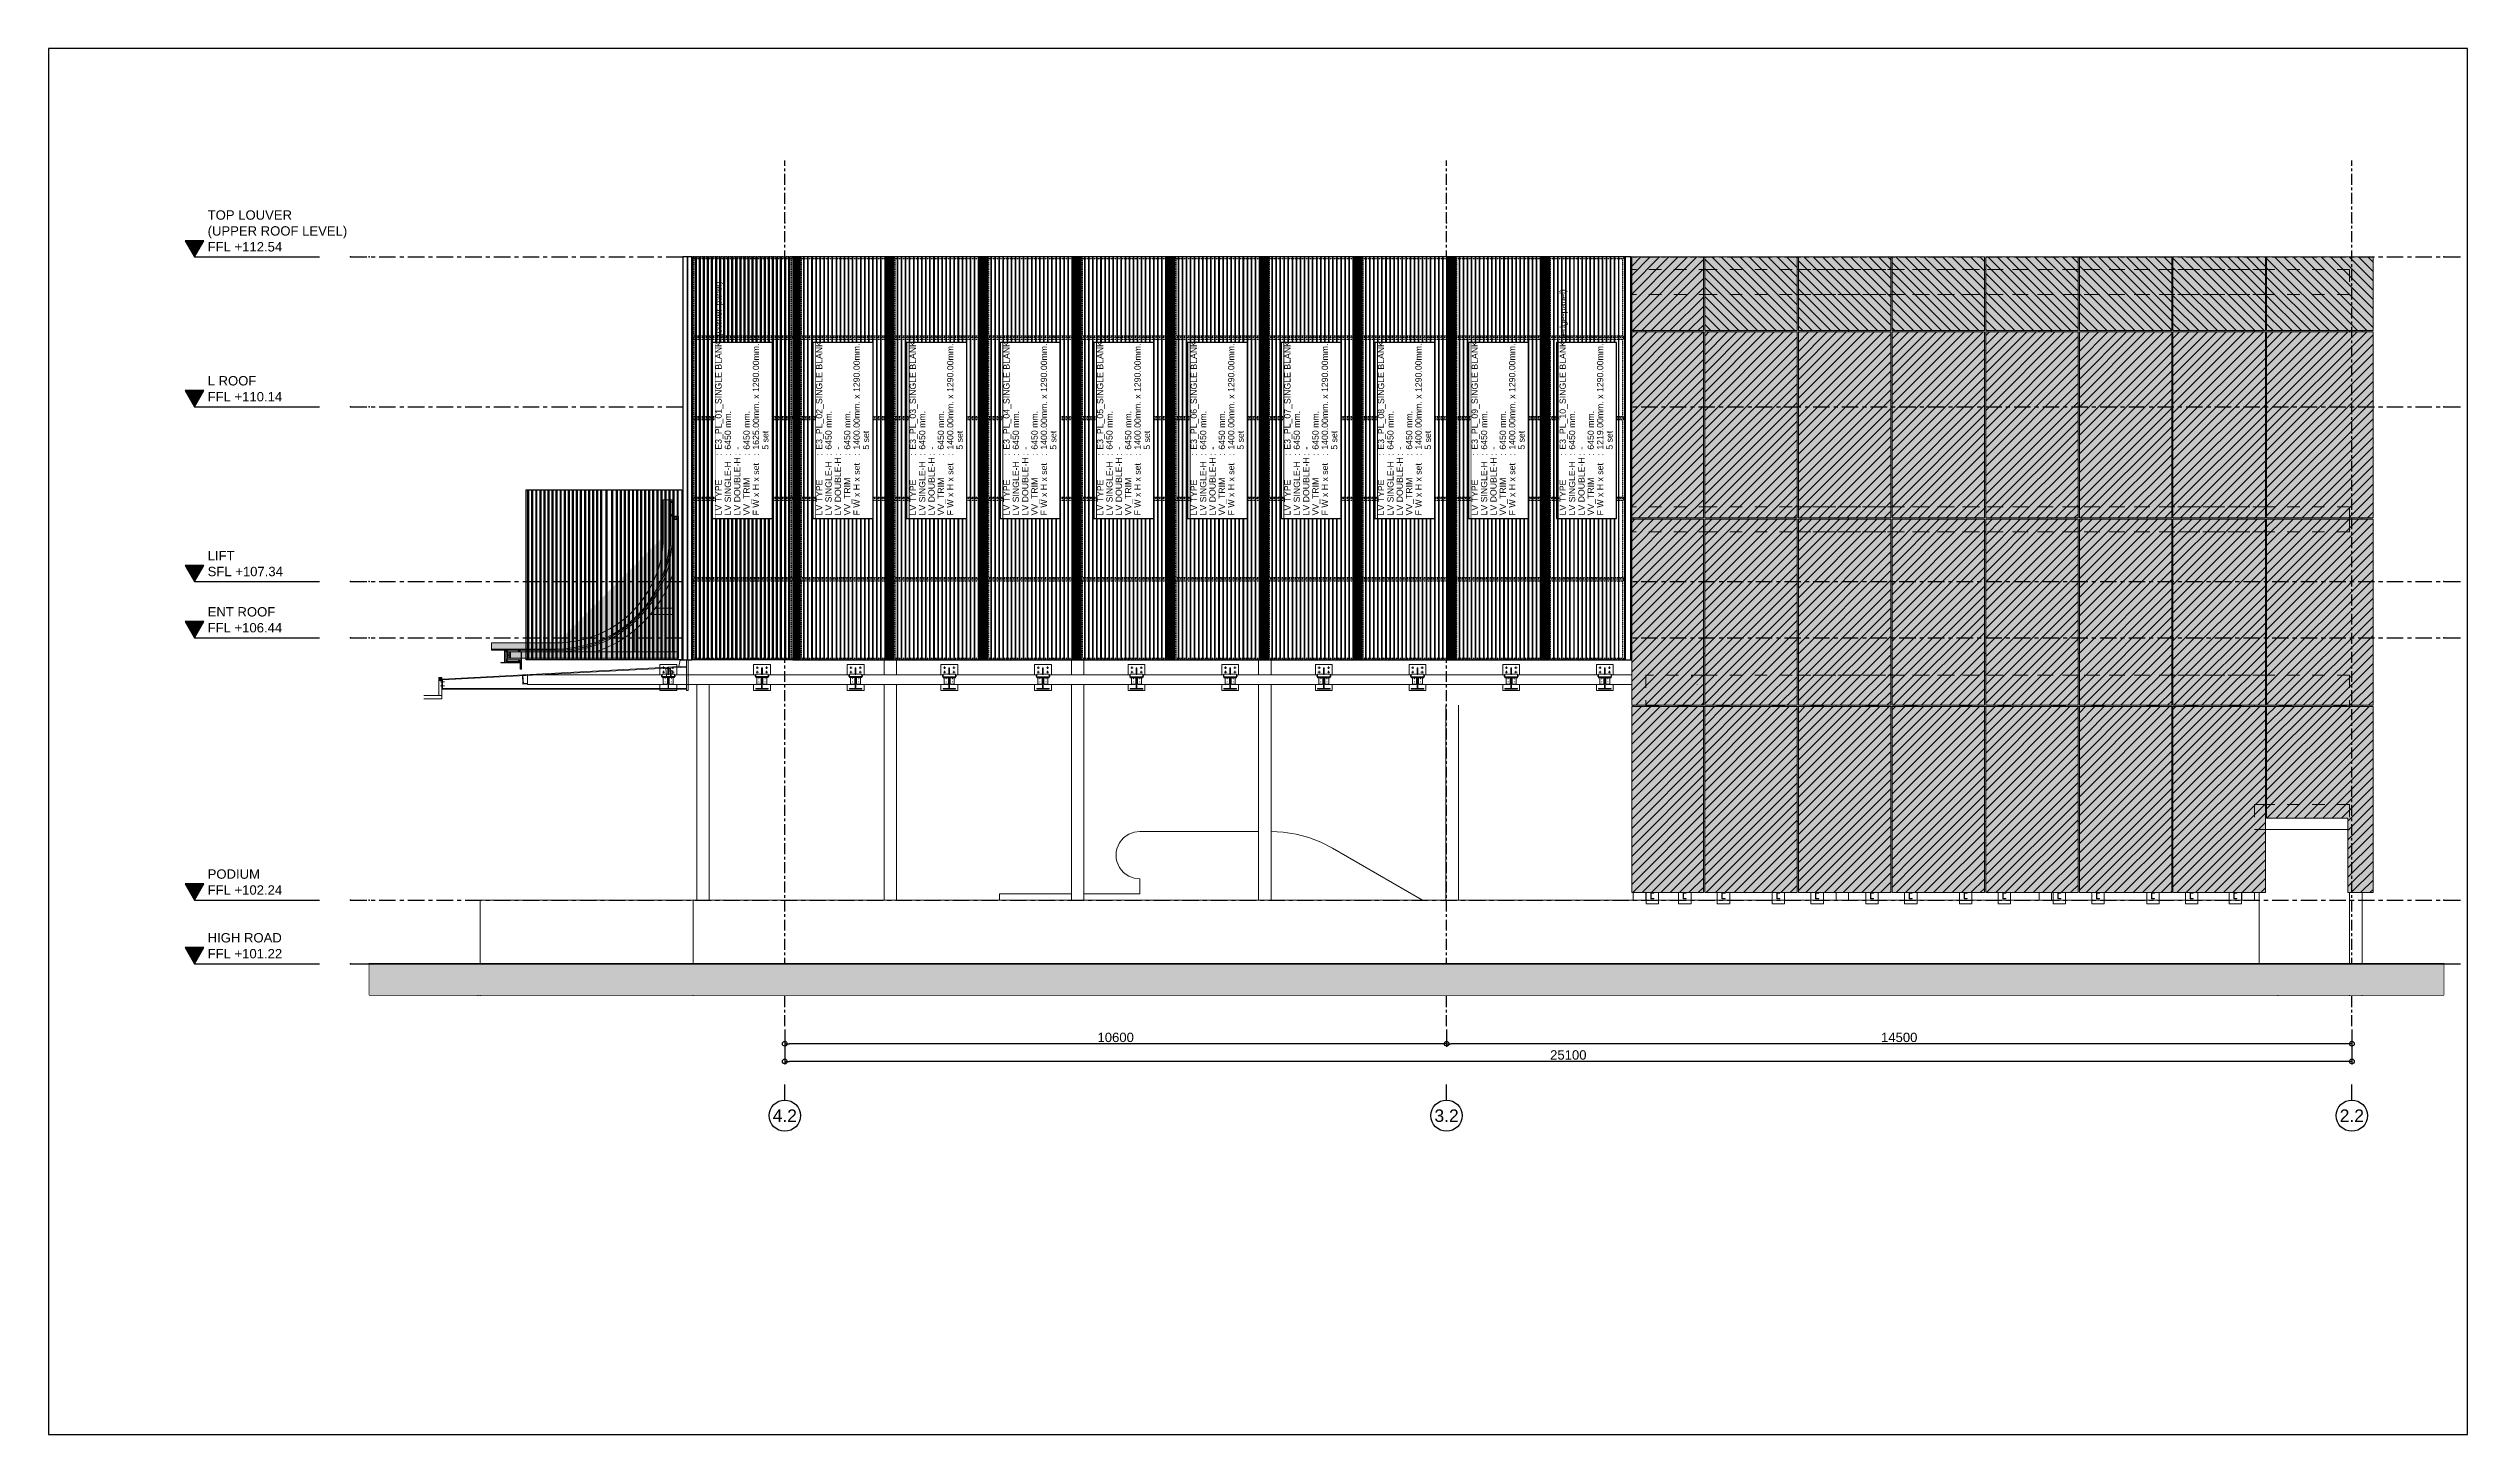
# Model space of a CAD drawing. Header units: millimetres. Extents: x -220592 to 404889, y -217665 to 38245.
# Drawn here: x 149531 to 188281, y -73004 to -50804 of the extents above; entities that cross this region are included whole.
import ezdxf
from ezdxf.enums import TextEntityAlignment as Align

# ---------------------------------------------------------------- set-up
doc = ezdxf.new("R2010")
doc.units = ezdxf.units.MM
for name, pattern in [('CENTER', [50.8, 31.75, -6.35, 6.35, -6.35]), ('TA_GL_000.70000', [1.925, 0.7, -0.175, 0.175, -0.175, 0.7]), ('TA_HL_001.00000', [6.5, 3.55, -2.95]), ('XKITLINE00', [0]), ('XKITLINE02', [4, 2, -2])]:
    doc.linetypes.add(name, pattern=pattern)
doc.layers.get('Defpoints').update_dxf_attribs({"color": 255})
for name, color, linetype in [('000 - 0_HIDE_OBJ_FRAMING_DEF_SUB_1', 1, 'Continuous'), ('000 - 0_SYM_DWG_GRID-BUBBLE_MAIN_COLOR_1', 3, 'Continuous'), ('000 - 0_SYM_DWG_GRIDLINE_MAIN_COLOR_1', 3, 'Continuous'), ('000 - 0_SYM_DWG_GRIDLINE_MAIN_COLOR_251', 251, 'Continuous'), ('000 - 0_SYM_DWG_LEVEL_MAIN_COLOR_2', 2, 'Continuous'), ('000 - 0_SYM_DWG_LEVEL_TEXT', 3, 'Continuous'), ('000 - GRID', 251, 'CENTER'), ('000 - H A T C H', 9, 'Continuous'), ('010 - ASPG_DIMS_NOM', 1, 'Continuous'), ('010 - ASPG_EXTR_MAIN_COLOR_2', 2, 'Continuous'), ('010 - ASPG_EXTR_WIPEOUT_', 250, 'Continuous'), ('010 - ASPG_FRAMING_MAIN_COLOR_1', 1, 'Continuous'), ('010 - ASPG_FRAMING_SUB_COLOR_2', 2, 'Continuous'), ('010 - ASPG_FRAMING_SUB_COLOR_3', 3, 'Continuous'), ('010 - ASPG_FRAMING_WIPEOUT_', 250, 'Continuous'), ('A-CANOPY', 1, 'Continuous')]:
    doc.layers.add(name, color=color, linetype=linetype)
for name, color, linetype, true_color, plot in [('000 - ESTIMATE_ASPG_MAIN_COLOR_6', 6, 'Continuous', 0xff00ff, False), ('000 - ESTIMATE_ASPG_TEXT_COLOR_1', 1, 'Continuous', 0xff0000, False), ('000_AREA_ASPG_AREA_HATCH_', 7, 'Continuous', 0xff8700, False), ('000_AREA_ASPG_AREA_MAIN_COLOR_1', 7, 'Continuous', 0xff8700, False)]:
    doc.layers.add(name, color=color, linetype=linetype, true_color=true_color, plot=plot)
doc.layers.add('000 - ESTIMATE_ASPG_WIPEOUT_', color=250, linetype='Continuous', plot=False)
doc.layers.add('Bolt', color=7, linetype='Continuous', lineweight=0)
doc.layers.add('Part', color=2, linetype='Continuous', lineweight=0)
doc.styles.add('_Arial', font='arial.ttf')
doc.styles.add('ARIAL', font='arial.ttf')
doc.styles.add('Arial_1', font='arial.ttf', dxfattribs={"height": 125})
doc.styles.add('FAMELINE_FOR_CKST', font='arial.ttf')
doc.styles.add('TA', font='', dxfattribs={"height": 4.5})
doc.styles.get('TA').set_extended_font_data('Cordia New')
doc.dimstyles.new('FAMELINE-CKST_C-C', dxfattribs={"dimtxt": 0.3, "dimasz": 0.15, "dimexe": 0.1, "dimexo": 0.1, "dimgap": 0.05, "dimtad": 1, "dimzin": 0, "dimdsep": 46, "dimtxsty": 'FAMELINE_FOR_CKST', "dimblk": 'ORIGIN', "dimblk1": 'ORIGIN', "dimblk2": 'ORIGIN', "dimsah": 1, "dimcen": 0.1, "dimdle": 0.1, "dimclrd": 256, "dimclre": 256, "dimclrt": 3, "dimadec": 0, "dimazin": 0, "dimtfac": 1, "dimtix": 1, "dimtmove": 2, "dimatfit": 3, "dimfxl": 1, "dimtolj": 1, "dimtzin": 0, "dimlwd": -1, "dimlwe": -1, "dimarcsym": 0})

# ---------------------------------------------------------------- blocks, each defined once
blk = doc.blocks.new('*A3688')
at = {"layer": '000 - 0_HIDE_OBJ_FRAMING_DEF_SUB_1', "linetype": 'XKITLINE00', "lineweight": 0}
for p, q in [((59.035693, -33.623645), (47.600191, -22.188143)), ((60.531931, -33.623645), (48.731931, -21.823645)), ((62.028169, -33.623645), (50.228169, -21.823645)), ((62.400191, -32.499429), (51.724407, -21.823645)), ((62.400191, -31.003191), (53.220645, -21.823645)), ((62.400191, -29.506953), (54.716883, -21.823645)), ((62.400191, -28.010715), (56.213121, -21.823645)), ((62.400191, -26.514477), (57.709359, -21.823645)), ((62.400191, -25.018239), (59.205597, -21.823645)), ((62.400191, -23.522001), (60.701835, -21.823645)), ((62.400191, -22.025763), (62.198073, -21.823645)), ((57.539455, -33.623645), (47.600191, -23.684381)), ((56.043217, -33.623645), (47.600191, -25.180618)), ((54.546979, -33.623645), (47.600191, -26.676856)), ((53.050741, -33.623645), (47.600191, -28.173094)), ((51.554504, -33.623645), (47.600191, -29.669332)), ((50.058266, -33.623645), (47.600191, -31.16557)), ((48.562028, -33.623645), (47.600191, -32.661808)), ((47.600191, -47.955555), (61.732101, -33.823645)), ((47.600191, -46.459317), (60.235863, -33.823645)), ((47.600191, -44.963079), (58.739625, -33.823645)), ((47.600191, -43.466841), (57.243387, -33.823645)), ((47.600191, -41.970603), (55.747149, -33.823645)), ((47.600191, -40.474365), (54.250911, -33.823645)), ((47.600191, -38.978127), (52.754673, -33.823645)), ((47.600191, -37.481889), (51.258435, -33.823645)), ((47.600191, -35.985651), (49.762197, -33.823645)), ((47.600191, -34.489413), (48.265959, -33.823645)), ((47.600191, -49.451793), (62.400191, -34.651793)), ((47.600191, -50.948031), (62.400191, -36.148031)), ((47.600191, -52.444268), (62.400191, -37.644268)), ((47.600191, -53.940506), (62.400191, -39.140506)), ((47.600191, -55.436744), (62.400191, -40.636744)), ((47.600191, -56.932982), (62.400191, -42.132982)), ((47.600191, -58.42922), (62.400191, -43.62922)), ((47.600191, -59.925458), (62.400191, -45.125458)), ((47.600191, -61.421696), (62.400191, -46.621696)), ((47.600191, -62.917934), (62.400191, -48.117934)), ((48.390718, -63.623645), (62.400191, -49.614172)), ((49.886956, -63.623645), (62.400191, -51.11041)), ((51.383194, -63.623645), (62.400191, -52.606648)), ((52.879432, -63.623645), (62.400191, -54.102886)), ((54.37567, -63.623645), (62.400191, -55.599124)), ((55.871908, -63.623645), (62.400191, -57.095362)), ((57.368146, -63.623645), (62.400191, -58.5916)), ((58.864384, -63.623645), (62.400191, -60.087838)), ((60.360622, -63.623645), (62.400191, -61.584076)), ((47.600191, -78.411103), (62.187649, -63.823645)), ((47.600191, -76.914865), (60.691411, -63.823645)), ((47.600191, -75.418627), (59.195173, -63.823645)), ((47.600191, -73.922389), (57.698935, -63.823645)), ((47.600191, -72.426151), (56.202697, -63.823645)), ((47.600191, -70.929913), (54.706459, -63.823645)), ((47.600191, -69.433675), (53.210221, -63.823645)), ((47.600191, -67.937437), (51.713983, -63.823645)), ((47.600191, -66.441199), (50.217745, -63.823645)), ((47.600191, -64.944961), (48.721507, -63.823645)), ((47.600191, -79.907341), (62.400191, -65.107341)), ((61.85686, -63.623645), (62.400191, -63.080314)), ((47.600191, -81.403579), (62.400191, -66.603579)), ((47.600191, -82.899817), (62.400191, -68.099817)), ((47.600191, -84.396054), (62.400191, -69.596054)), ((48.166788, -85.325696), (62.400191, -71.092292)), ((48.914907, -86.073814), (62.400191, -72.58853)), ((49.663026, -86.821933), (62.400191, -74.084768)), ((50.411145, -87.570052), (62.400191, -75.581006)), ((51.159264, -88.318171), (62.400191, -77.077244)), ((51.907383, -89.06629), (62.400191, -78.573482)), ((52.655502, -89.814409), (62.400191, -80.06972)), ((53.403621, -90.562528), (62.400191, -81.565958)), ((54.15174, -91.310647), (62.400191, -83.062196)), ((54.899859, -92.058766), (62.400191, -84.558434)), ((47.600191, -85.892292), (48.166788, -85.325696)), ((47.600191, -87.38853), (48.914907, -86.073814)), ((47.600191, -88.884768), (49.663026, -86.821933)), ((47.600191, -90.381006), (50.411145, -87.570052)), ((47.600191, -91.877244), (51.159264, -88.318171)), ((47.600191, -93.373482), (51.907383, -89.06629)), ((55.647978, -92.806885), (62.400191, -86.054672)), ((56.396097, -93.555004), (62.400191, -87.55091)), ((57.823694, -93.623645), (62.400191, -89.047148)), ((48.846266, -93.623645), (52.655502, -89.814409)), ((50.342504, -93.623645), (53.403621, -90.562528)), ((51.838742, -93.623645), (54.15174, -91.310647)), ((53.33498, -93.623645), (54.899859, -92.058766)), ((54.831218, -93.623645), (55.647978, -92.806885)), ((59.319932, -93.623645), (62.400191, -90.543386)), ((60.81617, -93.623645), (62.400191, -92.039624)), ((47.600191, -99.889223), (53.665769, -93.823645)), ((47.600191, -98.392985), (52.169531, -93.823645)), ((47.600191, -96.896747), (50.673293, -93.823645)), ((47.600191, -95.400509), (49.177055, -93.823645)), ((47.600191, -101.385461), (54.899859, -94.085793)), ((47.600191, -102.881699), (55.647978, -94.833912)), ((47.600191, -104.377937), (56.396097, -95.582031)), ((47.600191, -105.874175), (57.144216, -96.33015)), ((54.899859, -94.085793), (55.162007, -93.823645)), ((55.647978, -94.833912), (56.658245, -93.823645)), ((56.327456, -93.623645), (56.396097, -93.555004)), ((56.396097, -95.582031), (58.154483, -93.823645)), ((57.144216, -96.33015), (59.650721, -93.823645)), ((57.892335, -97.078269), (61.146959, -93.823645)), ((58.640454, -97.826388), (62.400191, -94.066651)), ((59.388573, -98.574507), (62.400191, -95.562889)), ((62.312408, -93.623645), (62.385602, -93.550451)), ((47.600191, -107.370413), (57.892335, -97.078269)), ((47.600191, -108.866651), (58.640454, -97.826388)), ((47.600191, -110.362889), (59.388573, -98.574507)), ((47.600191, -111.859127), (60.136692, -99.322626)), ((47.600191, -113.355365), (60.884811, -100.070745)), ((60.136692, -99.322626), (62.400191, -97.059127)), ((60.884811, -100.070745), (62.400191, -98.555365)), ((61.63293, -100.818864), (62.400191, -100.051603)), ((47.600191, -114.851603), (61.63293, -100.818864)), ((47.600191, -116.347841), (62.381049, -101.566983)), ((47.600191, -117.844078), (62.400191, -103.044078)), ((47.600191, -119.340316), (62.400191, -104.540316)), ((62.381049, -101.566983), (62.400191, -101.547841)), ((47.600191, -120.836554), (62.400191, -106.036554)), ((47.600191, -122.332792), (62.400191, -107.532792)), ((47.805577, -123.623645), (62.400191, -109.02903)), ((49.301814, -123.623645), (62.400191, -110.525268)), ((50.798052, -123.623645), (62.400191, -112.021506)), ((52.29429, -123.623645), (62.400191, -113.517744)), ((53.790528, -123.623645), (62.400191, -115.013982)), ((55.286766, -123.623645), (62.400191, -116.51022)), ((56.783004, -123.623645), (62.400191, -118.006458)), ((58.279242, -123.623645), (62.400191, -119.502696)), ((59.77548, -123.623645), (62.400191, -120.998934)), ((61.271718, -123.623645), (62.400191, -122.495172))]:
    blk.add_line(p, q, dxfattribs=at)
blk = doc.blocks.new('*A3689')
at = {"layer": '000 - 0_HIDE_OBJ_FRAMING_DEF_SUB_1', "linetype": 'XKITLINE00', "lineweight": 0}
for p, q in [((73.773021, -33.623645), (62.600191, -22.450815)), ((75.269259, -33.623645), (63.469259, -21.823645)), ((76.765497, -33.623645), (64.965497, -21.823645)), ((77.400191, -32.762101), (66.461735, -21.823645)), ((77.400191, -31.265863), (67.957973, -21.823645)), ((77.400191, -29.769625), (69.454211, -21.823645)), ((77.400191, -28.273387), (70.950449, -21.823645)), ((77.400191, -26.777149), (72.446687, -21.823645)), ((77.400191, -25.280911), (73.942925, -21.823645)), ((77.400191, -23.784673), (75.439163, -21.823645)), ((77.400191, -22.288435), (76.935401, -21.823645)), ((72.276783, -33.623645), (62.600191, -23.947053)), ((70.780545, -33.623645), (62.600191, -25.44329)), ((69.284307, -33.623645), (62.600191, -26.939528)), ((67.788069, -33.623645), (62.600191, -28.435766)), ((66.291832, -33.623645), (62.600191, -29.932004)), ((64.795594, -33.623645), (62.600191, -31.428242)), ((63.299356, -33.623645), (62.600191, -32.92448)), ((62.600191, -47.43521), (76.211756, -33.823645)), ((62.600191, -45.938972), (74.715518, -33.823645)), ((62.600191, -44.442734), (73.21928, -33.823645)), ((62.600191, -42.946496), (71.723042, -33.823645)), ((62.600191, -41.450258), (70.226804, -33.823645)), ((62.600191, -39.95402), (68.730566, -33.823645)), ((62.600191, -38.457782), (67.234328, -33.823645)), ((62.600191, -36.961544), (65.73809, -33.823645)), ((62.600191, -35.465306), (64.241852, -33.823645)), ((62.600191, -33.969068), (62.745614, -33.823645)), ((62.600191, -48.931448), (77.400191, -34.131448)), ((62.600191, -50.427686), (77.400191, -35.627686)), ((62.600191, -51.923924), (77.400191, -37.123924)), ((62.600191, -53.420161), (77.400191, -38.620161)), ((62.600191, -54.916399), (77.400191, -40.116399)), ((62.600191, -56.412637), (77.400191, -41.612637)), ((62.600191, -57.908875), (77.400191, -43.108875)), ((62.600191, -59.405113), (77.400191, -44.605113)), ((62.600191, -60.901351), (77.400191, -46.101351)), ((62.600191, -62.397589), (77.400191, -47.597589)), ((62.870373, -63.623645), (77.400191, -49.093827)), ((64.366611, -63.623645), (77.400191, -50.590065)), ((65.862849, -63.623645), (77.400191, -52.086303)), ((67.359087, -63.623645), (77.400191, -53.582541)), ((68.855325, -63.623645), (77.400191, -55.078779)), ((70.351563, -63.623645), (77.400191, -56.575017)), ((71.847801, -63.623645), (77.400191, -58.071255)), ((73.344039, -63.623645), (77.400191, -59.567493)), ((74.840277, -63.623645), (77.400191, -61.063731)), ((62.600191, -77.890758), (76.667304, -63.823645)), ((62.600191, -76.39452), (75.171066, -63.823645)), ((62.600191, -74.898282), (73.674828, -63.823645)), ((62.600191, -73.402044), (72.17859, -63.823645)), ((62.600191, -71.905806), (70.682352, -63.823645)), ((62.600191, -70.409568), (69.186114, -63.823645)), ((62.600191, -68.91333), (67.689876, -63.823645)), ((62.600191, -67.417092), (66.193638, -63.823645)), ((62.600191, -65.920854), (64.6974, -63.823645)), ((62.600191, -64.424616), (63.201162, -63.823645)), ((62.600191, -79.386996), (77.400191, -64.586996)), ((76.336515, -63.623645), (77.400191, -62.559969)), ((62.600191, -80.883234), (77.400191, -66.083234)), ((62.600191, -82.379472), (77.400191, -67.579472)), ((62.600191, -83.87571), (77.400191, -69.07571)), ((62.600191, -85.371948), (77.400191, -70.571948)), ((62.600191, -86.868185), (77.400191, -72.068185)), ((62.600191, -88.364423), (77.400191, -73.564423)), ((62.600191, -89.860661), (77.400191, -75.060661)), ((62.600191, -91.356899), (77.400191, -76.556899)), ((62.600191, -92.853137), (77.400191, -78.053137)), ((63.325921, -93.623645), (77.400191, -79.549375)), ((64.822159, -93.623645), (77.400191, -81.045613)), ((66.318397, -93.623645), (77.400191, -82.541851)), ((67.814635, -93.623645), (77.400191, -84.038089)), ((69.310873, -93.623645), (77.400191, -85.534327)), ((70.807111, -93.623645), (77.400191, -87.030565)), ((72.303349, -93.623645), (77.400191, -88.526803)), ((73.799587, -93.623645), (77.400191, -90.023041)), ((75.295825, -93.623645), (77.400191, -91.519279)), ((62.600191, -99.368878), (68.145424, -93.823645)), ((62.600191, -97.87264), (66.649186, -93.823645)), ((62.600191, -96.376402), (65.152948, -93.823645)), ((62.600191, -94.880164), (63.656711, -93.823645)), ((62.646443, -100.818864), (69.641662, -93.823645)), ((63.394562, -101.566983), (71.1379, -93.823645)), ((64.142681, -102.315102), (72.634138, -93.823645)), ((64.8908, -103.063221), (74.130376, -93.823645)), ((65.638919, -103.81134), (75.626614, -93.823645)), ((66.387038, -104.559459), (77.122852, -93.823645)), ((67.135157, -105.307578), (77.400191, -95.042544)), ((67.883276, -106.055697), (77.400191, -96.538782)), ((76.792063, -93.623645), (77.400191, -93.015517)), ((68.631395, -106.803816), (77.400191, -98.03502)), ((69.379514, -107.551935), (77.400191, -99.531258)), ((62.600191, -100.865116), (62.646443, -100.818864)), ((62.600191, -102.361354), (63.394562, -101.566983)), ((62.600191, -103.857592), (64.142681, -102.315102)), ((62.600191, -105.35383), (64.8908, -103.063221)), ((62.600191, -106.850068), (65.638919, -103.81134)), ((62.600191, -108.346306), (66.387038, -104.559459)), ((70.127633, -108.300054), (77.400191, -101.027496)), ((70.875752, -109.048173), (77.400191, -102.523734)), ((71.623871, -109.796292), (77.400191, -104.019971)), ((62.600191, -109.842544), (67.135157, -105.307578)), ((62.600191, -111.338782), (67.883276, -106.055697)), ((62.600191, -112.83502), (68.631395, -106.803816)), ((62.600191, -114.331258), (69.379514, -107.551935)), ((62.600191, -115.827496), (70.127633, -108.300054)), ((72.37199, -110.544411), (77.400191, -105.516209)), ((73.120109, -111.29253), (77.400191, -107.012447)), ((62.600191, -117.323734), (70.875752, -109.048173)), ((62.600191, -118.819971), (71.623871, -109.796292)), ((62.600191, -120.316209), (72.37199, -110.544411)), ((62.600191, -121.812447), (73.120109, -111.29253)), ((62.600191, -123.308685), (73.868228, -112.040649)), ((73.868228, -112.040649), (77.400191, -108.508685)), ((74.616347, -112.788768), (77.400191, -110.004923)), ((75.364466, -113.536887), (77.400191, -111.501161)), ((63.78147, -123.623645), (74.616347, -112.788768)), ((65.277707, -123.623645), (75.364466, -113.536887)), ((66.773945, -123.623645), (76.112585, -114.285006)), ((68.270183, -123.623645), (76.860704, -115.033125)), ((69.766421, -123.623645), (77.400191, -115.989875)), ((76.112585, -114.285006), (77.400191, -112.997399)), ((76.860704, -115.033125), (77.400191, -114.493637)), ((71.262659, -123.623645), (77.400191, -117.486113)), ((72.758897, -123.623645), (77.400191, -118.982351)), ((74.255135, -123.623645), (77.400191, -120.478589)), ((75.751373, -123.623645), (77.400191, -121.974827)), ((77.247611, -123.623645), (77.396244, -123.475012))]:
    blk.add_line(p, q, dxfattribs=at)
blk = doc.blocks.new('*A3690')
at = {"layer": '000 - 0_HIDE_OBJ_FRAMING_DEF_SUB_1', "linetype": 'XKITLINE00', "lineweight": 0}
for p, q in [((88.510349, -33.623645), (77.600191, -22.713487)), ((90.006587, -33.623645), (78.206587, -21.823645)), ((91.502825, -33.623645), (79.702825, -21.823645)), ((92.400191, -33.024773), (81.199063, -21.823645)), ((92.400191, -31.528535), (82.695301, -21.823645)), ((92.400191, -30.032297), (84.191539, -21.823645)), ((92.400191, -28.536059), (85.687777, -21.823645)), ((92.400191, -27.039821), (87.184015, -21.823645)), ((92.400191, -25.543583), (88.680253, -21.823645)), ((92.400191, -24.047345), (90.176491, -21.823645)), ((92.400191, -22.551107), (91.672729, -21.823645)), ((87.014111, -33.623645), (77.600191, -24.209725)), ((85.517873, -33.623645), (77.600191, -25.705962)), ((84.021635, -33.623645), (77.600191, -27.2022)), ((82.525397, -33.623645), (77.600191, -28.698438)), ((81.02916, -33.623645), (77.600191, -30.194676)), ((79.532922, -33.623645), (77.600191, -31.690914)), ((78.036684, -33.623645), (77.600191, -33.187152)), ((77.600191, -48.411103), (92.187649, -33.823645)), ((77.600191, -46.914865), (90.691411, -33.823645)), ((77.600191, -45.418627), (89.195173, -33.823645)), ((77.600191, -43.922389), (87.698935, -33.823645)), ((77.600191, -42.426151), (86.202697, -33.823645)), ((77.600191, -40.929913), (84.706459, -33.823645)), ((77.600191, -39.433675), (83.210221, -33.823645)), ((77.600191, -37.937437), (81.713983, -33.823645)), ((77.600191, -36.441199), (80.217745, -33.823645)), ((77.600191, -34.944961), (78.721507, -33.823645)), ((77.600191, -49.907341), (92.400191, -35.107341)), ((77.600191, -51.403579), (92.400191, -36.603579)), ((77.600191, -52.899817), (92.400191, -38.099817)), ((77.600191, -54.396054), (92.400191, -39.596054)), ((77.600191, -55.892292), (92.400191, -41.092292)), ((77.600191, -57.38853), (92.400191, -42.58853)), ((77.600191, -58.884768), (92.400191, -44.084768)), ((77.600191, -60.381006), (92.400191, -45.581006)), ((77.600191, -61.877244), (92.400191, -47.077244)), ((77.600191, -63.373482), (92.400191, -48.573482)), ((78.846266, -63.623645), (92.400191, -50.06972)), ((80.342504, -63.623645), (92.400191, -51.565958)), ((81.838742, -63.623645), (92.400191, -53.062196)), ((83.33498, -63.623645), (92.400191, -54.558434)), ((84.831218, -63.623645), (92.400191, -56.054672)), ((86.327456, -63.623645), (92.400191, -57.55091)), ((87.823694, -63.623645), (92.400191, -59.047148)), ((89.319932, -63.623645), (92.400191, -60.543386)), ((77.600191, -77.370413), (91.146959, -63.823645)), ((77.600191, -75.874175), (89.650721, -63.823645)), ((77.600191, -74.377937), (88.154483, -63.823645)), ((77.600191, -72.881699), (86.658245, -63.823645)), ((77.600191, -71.385461), (85.162007, -63.823645)), ((77.600191, -69.889223), (83.665769, -63.823645)), ((77.600191, -68.392985), (82.169531, -63.823645)), ((77.600191, -66.896747), (80.673293, -63.823645)), ((77.600191, -65.400509), (79.177055, -63.823645)), ((77.600191, -78.866651), (92.400191, -64.066651)), ((77.600191, -80.362889), (92.400191, -65.562889)), ((77.616428, -63.888034), (77.680818, -63.823645)), ((90.81617, -63.623645), (92.400191, -62.039624)), ((92.331696, -63.604357), (92.400191, -63.535862)), ((77.600191, -81.859127), (92.400191, -67.059127)), ((77.600191, -83.355365), (92.400191, -68.555365)), ((77.600191, -84.851603), (92.400191, -70.051603)), ((77.600191, -86.347841), (92.400191, -71.547841)), ((77.600191, -87.844078), (92.400191, -73.044078)), ((77.600191, -89.340316), (92.400191, -74.540316)), ((77.600191, -90.836554), (92.400191, -76.036554)), ((77.600191, -92.332792), (92.400191, -77.532792)), ((77.805577, -93.623645), (92.400191, -79.02903)), ((79.301814, -93.623645), (92.400191, -80.525268)), ((80.798052, -93.623645), (92.400191, -82.021506)), ((82.29429, -93.623645), (92.400191, -83.517744)), ((83.790528, -93.623645), (92.400191, -85.013982)), ((85.286766, -93.623645), (92.400191, -86.51022)), ((86.783004, -93.623645), (92.400191, -88.006458)), ((88.279242, -93.623645), (92.400191, -89.502696)), ((89.77548, -93.623645), (92.400191, -90.998934)), ((91.271718, -93.623645), (92.400191, -92.495172)), ((77.600191, -107.825961), (91.602507, -93.823645)), ((77.600191, -106.329723), (90.106269, -93.823645)), ((77.600191, -104.833485), (88.610031, -93.823645)), ((77.600191, -103.337247), (87.113793, -93.823645)), ((77.600191, -101.841009), (85.617555, -93.823645)), ((77.600191, -100.344771), (84.121317, -93.823645)), ((77.600191, -98.848533), (82.625079, -93.823645)), ((77.600191, -97.352295), (81.128841, -93.823645)), ((77.600191, -95.856057), (79.632604, -93.823645)), ((77.600191, -94.359819), (78.136366, -93.823645)), ((77.600191, -109.322199), (92.400191, -94.522199)), ((77.600191, -110.818437), (92.400191, -96.018437)), ((77.600191, -112.314675), (92.400191, -97.514675)), ((77.600191, -113.810913), (92.400191, -99.010913)), ((77.874217, -115.033125), (92.400191, -100.507151)), ((78.622336, -115.781244), (92.400191, -102.003389)), ((79.370455, -116.529363), (92.400191, -103.499627)), ((80.118574, -117.277482), (92.400191, -104.995864)), ((80.866693, -118.0256), (92.400191, -106.492102)), ((81.614812, -118.773719), (92.400191, -107.98834)), ((82.362931, -119.521838), (92.400191, -109.484578)), ((83.11105, -120.269957), (92.400191, -110.980816)), ((77.600191, -115.307151), (77.874217, -115.033125)), ((77.600191, -116.803389), (78.622336, -115.781244)), ((83.859169, -121.018076), (92.400191, -112.477054)), ((84.607288, -121.766195), (92.400191, -113.973292)), ((85.355407, -122.514314), (92.400191, -115.46953)), ((77.600191, -118.299627), (79.370455, -116.529363)), ((77.600191, -119.795864), (80.118574, -117.277482)), ((77.600191, -121.292102), (80.866693, -118.0256)), ((77.600191, -122.78834), (81.614812, -118.773719)), ((78.261125, -123.623645), (82.362931, -119.521838)), ((86.103526, -123.262433), (92.400191, -116.965768)), ((87.238552, -123.623645), (92.400191, -118.462006)), ((88.73479, -123.623645), (92.400191, -119.958244)), ((79.757363, -123.623645), (83.11105, -120.269957)), ((81.2536, -123.623645), (83.859169, -121.018076)), ((82.749838, -123.623645), (84.607288, -121.766195)), ((84.246076, -123.623645), (85.355407, -122.514314)), ((85.742314, -123.623645), (86.103526, -123.262433)), ((90.231028, -123.623645), (92.400191, -121.454482)), ((91.727266, -123.623645), (92.400191, -122.95072))]:
    blk.add_line(p, q, dxfattribs=at)
blk = doc.blocks.new('*A3691')
at = {"layer": '000 - 0_HIDE_OBJ_FRAMING_DEF_SUB_1', "linetype": 'XKITLINE00', "lineweight": 0}
for p, q in [((103.247677, -33.623645), (92.600191, -22.976159)), ((104.743915, -33.623645), (92.943915, -21.823645)), ((106.240153, -33.623645), (94.440153, -21.823645)), ((107.400191, -33.287445), (95.936391, -21.823645)), ((107.400191, -31.791207), (97.432629, -21.823645)), ((107.400191, -30.294969), (98.928867, -21.823645)), ((107.400191, -28.798731), (100.425105, -21.823645)), ((107.400191, -27.302493), (101.921343, -21.823645)), ((107.400191, -25.806255), (103.417581, -21.823645)), ((107.400191, -24.310017), (104.913819, -21.823645)), ((107.400191, -22.813779), (106.410057, -21.823645)), ((101.751439, -33.623645), (92.600191, -24.472397)), ((100.255201, -33.623645), (92.600191, -25.968635)), ((98.758963, -33.623645), (92.600191, -27.464872)), ((97.262725, -33.623645), (92.600191, -28.96111)), ((95.766487, -33.623645), (92.600191, -30.457348)), ((94.27025, -33.623645), (92.600191, -31.953586)), ((92.774012, -33.623645), (92.600191, -33.449824)), ((92.600191, -47.890758), (106.667304, -33.823645)), ((92.600191, -46.39452), (105.171066, -33.823645)), ((92.600191, -44.898282), (103.674828, -33.823645)), ((92.600191, -43.402044), (102.17859, -33.823645)), ((92.600191, -41.905806), (100.682352, -33.823645)), ((92.600191, -40.409568), (99.186114, -33.823645)), ((92.600191, -38.91333), (97.689876, -33.823645)), ((92.600191, -37.417092), (96.193638, -33.823645)), ((92.600191, -35.920854), (94.6974, -33.823645)), ((92.600191, -34.424616), (93.201162, -33.823645)), ((92.600191, -49.386996), (107.400191, -34.586996)), ((92.600191, -50.883234), (107.400191, -36.083234)), ((92.600191, -52.379472), (107.400191, -37.579472)), ((92.600191, -53.87571), (107.400191, -39.07571)), ((92.600191, -55.371948), (107.400191, -40.571948)), ((92.600191, -56.868185), (107.400191, -42.068185)), ((92.600191, -58.364423), (107.400191, -43.564423)), ((92.600191, -59.860661), (107.400191, -45.060661)), ((92.600191, -61.356899), (107.400191, -46.556899)), ((92.600191, -62.853137), (107.400191, -48.053137)), ((93.325921, -63.623645), (107.400191, -49.549375)), ((94.822159, -63.623645), (107.400191, -51.045613)), ((96.318397, -63.623645), (107.400191, -52.541851)), ((97.814635, -63.623645), (107.400191, -54.038089)), ((99.310873, -63.623645), (107.400191, -55.534327)), ((100.807111, -63.623645), (107.400191, -57.030565)), ((102.303349, -63.623645), (107.400191, -58.526803)), ((103.799587, -63.623645), (107.400191, -60.023041)), ((105.295825, -63.623645), (107.400191, -61.519279)), ((92.600191, -78.346306), (107.122852, -63.823645)), ((92.600191, -76.850068), (105.626614, -63.823645)), ((92.600191, -75.35383), (104.130376, -63.823645)), ((92.600191, -73.857592), (102.634138, -63.823645)), ((92.600191, -72.361354), (101.1379, -63.823645)), ((92.600191, -70.865116), (99.641662, -63.823645)), ((92.600191, -69.368878), (98.145424, -63.823645)), ((92.600191, -67.87264), (96.649186, -63.823645)), ((92.600191, -66.376402), (95.152948, -63.823645)), ((92.600191, -64.880164), (93.656711, -63.823645)), ((92.600191, -79.842544), (107.400191, -65.042544)), ((106.792063, -63.623645), (107.400191, -63.015517)), ((92.600191, -81.338782), (107.400191, -66.538782)), ((92.600191, -82.83502), (107.400191, -68.03502)), ((92.600191, -84.331258), (107.400191, -69.531258)), ((92.600191, -85.827496), (107.400191, -71.027496)), ((92.600191, -87.323734), (107.400191, -72.523734)), ((92.600191, -88.819971), (107.400191, -74.019971)), ((92.600191, -90.316209), (107.400191, -75.516209)), ((92.600191, -91.812447), (107.400191, -77.012447)), ((92.600191, -93.308685), (107.400191, -78.508685)), ((93.78147, -93.623645), (107.400191, -80.004923)), ((95.277707, -93.623645), (107.400191, -81.501161)), ((96.773945, -93.623645), (107.400191, -82.997399)), ((98.270183, -93.623645), (107.400191, -84.493637)), ((99.766421, -93.623645), (107.400191, -85.989875)), ((101.262659, -93.623645), (107.400191, -87.486113)), ((102.758897, -93.623645), (107.400191, -88.982351)), ((104.255135, -93.623645), (107.400191, -90.478589)), ((105.751373, -93.623645), (107.400191, -91.974827)), ((92.600191, -107.305616), (106.082162, -93.823645)), ((92.600191, -105.809378), (104.585924, -93.823645)), ((92.600191, -104.31314), (103.089686, -93.823645)), ((92.600191, -102.816902), (101.593448, -93.823645)), ((92.600191, -101.320664), (100.09721, -93.823645)), ((92.600191, -99.824426), (98.600972, -93.823645)), ((92.600191, -98.328188), (97.104734, -93.823645)), ((92.600191, -96.83195), (95.608497, -93.823645)), ((92.600191, -95.335712), (94.112259, -93.823645)), ((92.600191, -108.801854), (107.400191, -94.001854)), ((92.600191, -110.298092), (107.400191, -95.498092)), ((107.247611, -93.623645), (107.395513, -93.475743)), ((92.600191, -111.79433), (107.400191, -96.99433)), ((92.600191, -113.290568), (107.400191, -98.490568)), ((92.600191, -114.786806), (107.400191, -99.986806)), ((92.600191, -116.283044), (107.400191, -101.483044)), ((92.600191, -117.779282), (107.400191, -102.979282)), ((92.600191, -119.27552), (107.400191, -104.47552)), ((92.600191, -120.771757), (107.400191, -105.971757)), ((92.600191, -122.267995), (107.400191, -107.467995)), ((92.74078, -123.623645), (107.400191, -108.964233)), ((94.237018, -123.623645), (107.400191, -110.460471)), ((95.733256, -123.623645), (107.400191, -111.956709)), ((97.229493, -123.623645), (107.400191, -113.452947)), ((98.725731, -123.623645), (107.400191, -114.949185)), ((100.221969, -123.623645), (107.400191, -116.445423)), ((101.718207, -123.623645), (107.400191, -117.941661)), ((103.214445, -123.623645), (107.400191, -119.437899)), ((104.710683, -123.623645), (107.400191, -120.934137)), ((106.206921, -123.623645), (107.400191, -122.430375))]:
    blk.add_line(p, q, dxfattribs=at)
blk = doc.blocks.new('*A3692')
at = {"layer": '000 - 0_HIDE_OBJ_FRAMING_DEF_SUB_1', "linetype": 'XKITLINE00', "lineweight": 0}
for p, q in [((35.900232, -32.264494), (46.341081, -21.823645)), ((35.900232, -30.768256), (44.844843, -21.823645)), ((35.900232, -29.272018), (43.348605, -21.823645)), ((35.900232, -27.77578), (41.852367, -21.823645)), ((35.900232, -26.279542), (40.356129, -21.823645)), ((35.900232, -24.783304), (38.859891, -21.823645)), ((35.900232, -23.287066), (37.363653, -21.823645)), ((36.037319, -33.623645), (47.400191, -22.260773)), ((37.533557, -33.623645), (47.400191, -23.757011)), ((39.029795, -33.623645), (47.400191, -25.253249)), ((40.526033, -33.623645), (47.400191, -26.749487)), ((42.022271, -33.623645), (47.400191, -28.245725)), ((43.518509, -33.623645), (47.400191, -29.741962)), ((35.900232, -43.781641), (45.858229, -33.823645)), ((35.900232, -42.285403), (44.361991, -33.823645)), ((35.900232, -40.789165), (42.865753, -33.823645)), ((35.900232, -39.292927), (41.369515, -33.823645)), ((35.900232, -37.796689), (39.873277, -33.823645)), ((35.900232, -36.300451), (38.377039, -33.823645)), ((35.900232, -34.804214), (36.880801, -33.823645)), ((35.900232, -45.277879), (47.354245, -33.823867)), ((45.014747, -33.623645), (47.400191, -31.2382)), ((46.510985, -33.623645), (47.400191, -32.734438)), ((35.900232, -46.774117), (47.400191, -35.274158)), ((35.900232, -48.270355), (47.400191, -36.770396)), ((35.900232, -49.766593), (47.400191, -38.266634)), ((35.900232, -51.262831), (47.400191, -39.762872)), ((35.900232, -52.759069), (47.400191, -41.25911)), ((35.900232, -54.255307), (47.400191, -42.755348)), ((35.900232, -55.751545), (47.400191, -44.251586)), ((35.900232, -57.247783), (47.400191, -45.747824)), ((35.900232, -58.744021), (47.400191, -47.244062)), ((35.900232, -60.240259), (47.400191, -48.7403)), ((35.900232, -61.736497), (47.400191, -50.236538)), ((35.900232, -63.232735), (47.400191, -51.732776)), ((37.00556, -63.623645), (47.400191, -53.229014)), ((38.501798, -63.623645), (47.400191, -54.725252)), ((39.998036, -63.623645), (47.400191, -56.22149)), ((41.494274, -63.623645), (47.400191, -57.717728)), ((42.990512, -63.623645), (47.400191, -59.213965)), ((44.48675, -63.623645), (47.400191, -60.710203)), ((35.900232, -73.322629), (45.399217, -63.823645)), ((35.900232, -71.826391), (43.902979, -63.823645)), ((35.900232, -70.330153), (42.406741, -63.823645)), ((35.900232, -68.833915), (40.910503, -63.823645)), ((35.900232, -67.337678), (39.414265, -63.823645)), ((35.900232, -65.84144), (37.918027, -63.823645)), ((35.900232, -64.345202), (36.421789, -63.823645)), ((36.499466, -74.219633), (46.895455, -63.823645)), ((37.247585, -74.967752), (47.400191, -64.815146)), ((45.982988, -63.623645), (47.400191, -62.206441)), ((37.995704, -75.715871), (47.400191, -66.311384)), ((38.743823, -76.46399), (47.400191, -67.807622)), ((39.491942, -77.212109), (47.400191, -69.30386)), ((40.240061, -77.960228), (47.400191, -70.800098)), ((40.98818, -78.708347), (47.400191, -72.296336)), ((35.900232, -74.818867), (36.499466, -74.219633)), ((35.900232, -76.315105), (37.247585, -74.967752)), ((35.900232, -77.811343), (37.995704, -75.715871)), ((35.900232, -79.307581), (38.743823, -76.46399)), ((35.900232, -80.803819), (39.491942, -77.212109)), ((41.736299, -79.456466), (47.400191, -73.792574)), ((42.484418, -80.204585), (47.400191, -75.288812)), ((43.232537, -80.952704), (47.400191, -76.78505)), ((35.900232, -82.300057), (40.240061, -77.960228)), ((35.900232, -83.796295), (40.98818, -78.708347)), ((35.900232, -85.292533), (41.736299, -79.456466)), ((35.900232, -86.788771), (42.484418, -80.204585)), ((35.900232, -88.285009), (43.232537, -80.952704)), ((43.980656, -81.700823), (47.400191, -78.281288)), ((44.728775, -82.448942), (47.400191, -79.777526)), ((45.476894, -83.197061), (47.400191, -81.273764)), ((35.900232, -89.781247), (43.980656, -81.700823)), ((35.900232, -91.277485), (44.728775, -82.448942)), ((35.900232, -92.773723), (45.476894, -83.197061)), ((36.546548, -93.623645), (46.225013, -83.94518)), ((38.042786, -93.623645), (46.973132, -84.693299)), ((46.225013, -83.94518), (47.400191, -82.770002)), ((46.973132, -84.693299), (47.400191, -84.26624)), ((39.539024, -93.623645), (47.400191, -85.762478)), ((41.035262, -93.623645), (47.400191, -87.258716)), ((42.5315, -93.623645), (47.400191, -88.754954)), ((44.027738, -93.623645), (47.400191, -90.251192)), ((45.523976, -93.623645), (47.400191, -91.747429)), ((35.900232, -104.359855), (46.436443, -93.823645)), ((35.900232, -102.863617), (44.940205, -93.823645)), ((35.900232, -101.367379), (43.443967, -93.823645)), ((35.900232, -99.871141), (41.947729, -93.823645)), ((35.900232, -98.374904), (40.451491, -93.823645)), ((35.900232, -96.878666), (38.955253, -93.823645)), ((35.900232, -95.382428), (37.459015, -93.823645)), ((35.900232, -105.856093), (47.400191, -94.356134)), ((35.900232, -107.352331), (47.400191, -95.852372)), ((47.020214, -93.623645), (47.400191, -93.243667)), ((35.900232, -108.848569), (47.400191, -97.34861)), ((35.900232, -110.344807), (47.400191, -98.844848)), ((35.900232, -111.841045), (47.400191, -100.341086)), ((35.900232, -113.337283), (47.400191, -101.837324)), ((35.900232, -114.833521), (47.400191, -103.333562)), ((35.900232, -116.329759), (47.400191, -104.8298)), ((35.900232, -117.825997), (47.400191, -106.326038)), ((35.900232, -119.322235), (47.400191, -107.822276)), ((35.900232, -120.818473), (47.400191, -109.318514)), ((35.900232, -122.314711), (47.400191, -110.814752)), ((36.087536, -123.623645), (47.400191, -112.31099)), ((37.583774, -123.623645), (47.400191, -113.807228)), ((39.080012, -123.623645), (47.400191, -115.303466)), ((40.57625, -123.623645), (47.400191, -116.799704)), ((42.072488, -123.623645), (47.400191, -118.295942)), ((43.568726, -123.623645), (47.400191, -119.79218)), ((45.064964, -123.623645), (47.400191, -121.288418)), ((46.561202, -123.623645), (47.400191, -122.784655))]:
    blk.add_line(p, q, dxfattribs=at)
blk = doc.blocks.new('*A3693')
at = {"layer": '000 - 0_HIDE_OBJ_FRAMING_DEF_SUB_1', "linetype": 'XKITLINE00', "lineweight": 0}
for p, q in [((117.985005, -33.623645), (107.600191, -23.238831)), ((119.481243, -33.623645), (107.681243, -21.823645)), ((120.977481, -33.623645), (109.177481, -21.823645)), ((122.400191, -33.550117), (110.673719, -21.823645)), ((122.400191, -32.053879), (112.169957, -21.823645)), ((122.400191, -30.557641), (113.666195, -21.823645)), ((122.400191, -29.061403), (115.162433, -21.823645)), ((122.400191, -27.565165), (116.658671, -21.823645)), ((122.400191, -26.068927), (118.154909, -21.823645)), ((122.400191, -24.572689), (119.651147, -21.823645)), ((122.400191, -23.076451), (121.147385, -21.823645)), ((116.488767, -33.623645), (107.600191, -24.735069)), ((114.992529, -33.623645), (107.600191, -26.231307)), ((113.496291, -33.623645), (107.600191, -27.727544)), ((112.000053, -33.623645), (107.600191, -29.223782)), ((110.503815, -33.623645), (107.600191, -30.72002)), ((109.007578, -33.623645), (107.600191, -32.216258)), ((107.600191, -47.370413), (121.146959, -33.823645)), ((107.600191, -45.874175), (119.650721, -33.823645)), ((107.600191, -44.377937), (118.154483, -33.823645)), ((107.600191, -42.881699), (116.658245, -33.823645)), ((107.600191, -41.385461), (115.162007, -33.823645)), ((107.600191, -39.889223), (113.665769, -33.823645)), ((107.600191, -38.392985), (112.169531, -33.823645)), ((107.600191, -36.896747), (110.673293, -33.823645)), ((107.600191, -35.400509), (109.177055, -33.823645)), ((107.600191, -33.904271), (107.647449, -33.857013)), ((107.600191, -48.866651), (122.400191, -34.066651)), ((107.600191, -50.362889), (122.400191, -35.562889)), ((107.600191, -51.859127), (122.400191, -37.059127)), ((107.600191, -53.355365), (122.400191, -38.555365)), ((107.600191, -54.851603), (122.400191, -40.051603)), ((107.600191, -56.347841), (122.400191, -41.547841)), ((107.600191, -57.844078), (122.400191, -43.044078)), ((107.600191, -59.340316), (122.400191, -44.540316)), ((107.600191, -60.836554), (122.400191, -46.036554)), ((107.600191, -62.332792), (122.400191, -47.532792)), ((107.805577, -63.623645), (122.400191, -49.02903)), ((109.301814, -63.623645), (122.400191, -50.525268)), ((110.798052, -63.623645), (122.400191, -52.021506)), ((112.29429, -63.623645), (122.400191, -53.517744)), ((113.790528, -63.623645), (122.400191, -55.013982)), ((115.286766, -63.623645), (122.400191, -56.51022)), ((116.783004, -63.623645), (122.400191, -58.006458)), ((118.279242, -63.623645), (122.400191, -59.502696)), ((119.77548, -63.623645), (122.400191, -60.998934)), ((107.600191, -77.825961), (121.602507, -63.823645)), ((107.600191, -76.329723), (120.106269, -63.823645)), ((107.600191, -74.833485), (118.610031, -63.823645)), ((107.600191, -73.337247), (117.113793, -63.823645)), ((107.600191, -71.841009), (115.617555, -63.823645)), ((107.600191, -70.344771), (114.121317, -63.823645)), ((107.600191, -68.848533), (112.625079, -63.823645)), ((107.600191, -67.352295), (111.128841, -63.823645)), ((107.600191, -65.856057), (109.632604, -63.823645)), ((107.600191, -64.359819), (108.136366, -63.823645)), ((107.600191, -79.322199), (122.400191, -64.522199)), ((121.271718, -63.623645), (122.400191, -62.495172)), ((107.600191, -80.818437), (122.400191, -66.018437)), ((107.600191, -82.314675), (122.400191, -67.514675)), ((107.600191, -83.810913), (122.400191, -69.010913)), ((107.600191, -85.307151), (122.400191, -70.507151)), ((107.600191, -86.803389), (122.400191, -72.003389)), ((107.600191, -88.299627), (122.400191, -73.499627)), ((107.600191, -89.795864), (122.400191, -74.995864)), ((107.600191, -91.292102), (122.400191, -76.492102)), ((107.600191, -92.78834), (122.400191, -77.98834)), ((108.261125, -93.623645), (122.400191, -79.484578)), ((109.757363, -93.623645), (122.400191, -80.980816)), ((111.2536, -93.623645), (122.400191, -82.477054)), ((112.749838, -93.623645), (122.400191, -83.973292)), ((114.246076, -93.623645), (122.400191, -85.46953)), ((115.742314, -93.623645), (122.400191, -86.965768)), ((117.238552, -93.623645), (122.400191, -88.462006)), ((118.73479, -93.623645), (122.400191, -89.958244)), ((120.231028, -93.623645), (122.400191, -91.454482)), ((121.727266, -93.623645), (122.400191, -92.95072)), ((107.600191, -108.281509), (122.058055, -93.823645)), ((107.600191, -106.785271), (120.561817, -93.823645)), ((107.600191, -105.289033), (119.065579, -93.823645)), ((107.600191, -103.792795), (117.569341, -93.823645)), ((107.600191, -102.296557), (116.073103, -93.823645)), ((107.600191, -100.800319), (114.576865, -93.823645)), ((107.600191, -99.304081), (113.080627, -93.823645)), ((107.600191, -97.807843), (111.58439, -93.823645)), ((107.600191, -96.311605), (110.088152, -93.823645)), ((107.600191, -94.815367), (108.591914, -93.823645)), ((107.600191, -109.777747), (122.400191, -94.977747)), ((107.600191, -111.273985), (122.400191, -96.473985)), ((107.600191, -112.770223), (122.400191, -97.970223)), ((107.600191, -114.266461), (122.400191, -99.466461)), ((107.600191, -115.762699), (122.400191, -100.962699)), ((107.600191, -117.258937), (122.400191, -102.458937)), ((107.600191, -118.755175), (122.400191, -103.955175)), ((107.600191, -120.251413), (122.400191, -105.451413)), ((107.600191, -121.74765), (122.400191, -106.94765)), ((107.600191, -123.243888), (122.400191, -108.443888)), ((108.716673, -123.623645), (122.400191, -109.940126)), ((110.212911, -123.623645), (122.400191, -111.436364)), ((111.709149, -123.623645), (122.400191, -112.932602)), ((113.205386, -123.623645), (122.400191, -114.42884)), ((114.701624, -123.623645), (122.400191, -115.925078)), ((116.197862, -123.623645), (122.400191, -117.421316)), ((117.6941, -123.623645), (122.400191, -118.917554)), ((119.190338, -123.623645), (122.400191, -120.413792)), ((120.686576, -123.623645), (122.400191, -121.91003)), ((122.182814, -123.623645), (122.400191, -123.406268))]:
    blk.add_line(p, q, dxfattribs=at)
blk = doc.blocks.new('*A3694')
at = {"layer": '000 - 0_HIDE_OBJ_FRAMING_DEF_SUB_1', "linetype": 'XKITLINE00', "lineweight": 0}
for p, q in [((134.218571, -33.623645), (122.600191, -22.005265)), ((135.714809, -33.623645), (123.914809, -21.823645)), ((137.211047, -33.623645), (125.411047, -21.823645)), ((137.400191, -32.316551), (126.907285, -21.823645)), ((137.400191, -30.820313), (128.403523, -21.823645)), ((137.400191, -29.324075), (129.899761, -21.823645)), ((137.400191, -27.827837), (131.395999, -21.823645)), ((137.400191, -26.331599), (132.892237, -21.823645)), ((137.400191, -24.835361), (134.388475, -21.823645)), ((137.400191, -23.339123), (135.884713, -21.823645)), ((137.393028, -21.835722), (137.380951, -21.823645)), ((132.722333, -33.623645), (122.600191, -23.501503)), ((131.226095, -33.623645), (122.600191, -24.997741)), ((129.729857, -33.623645), (122.600191, -26.493979)), ((128.233619, -33.623645), (122.600191, -27.990216)), ((126.737381, -33.623645), (122.600191, -29.486454)), ((125.241143, -33.623645), (122.600191, -30.982692)), ((123.744906, -33.623645), (122.600191, -32.47893)), ((122.600191, -48.346306), (137.122852, -33.823645)), ((122.600191, -46.850068), (135.626614, -33.823645)), ((122.600191, -45.35383), (134.130376, -33.823645)), ((122.600191, -43.857592), (132.634138, -33.823645)), ((122.600191, -42.361354), (131.1379, -33.823645)), ((122.600191, -40.865116), (129.641662, -33.823645)), ((122.600191, -39.368878), (128.145424, -33.823645)), ((122.600191, -37.87264), (126.649186, -33.823645)), ((122.600191, -36.376402), (125.152948, -33.823645)), ((122.600191, -34.880164), (123.656711, -33.823645)), ((122.600191, -49.842544), (137.400191, -35.042544)), ((122.600191, -51.338782), (137.400191, -36.538782)), ((122.600191, -52.83502), (137.400191, -38.03502)), ((122.600191, -54.331258), (137.400191, -39.531258)), ((122.600191, -55.827496), (137.400191, -41.027496)), ((122.600191, -57.323734), (137.400191, -42.523734)), ((122.600191, -58.819971), (137.400191, -44.019971)), ((122.600191, -60.316209), (137.400191, -45.516209)), ((122.600191, -61.812447), (137.400191, -47.012447)), ((122.600191, -63.308685), (137.400191, -48.508685)), ((123.78147, -63.623645), (137.400191, -50.004923)), ((125.277707, -63.623645), (137.400191, -51.501161)), ((126.773945, -63.623645), (137.400191, -52.997399)), ((128.270183, -63.623645), (137.400191, -54.493637)), ((129.766421, -63.623645), (137.400191, -55.989875)), ((131.262659, -63.623645), (137.400191, -57.486113)), ((132.758897, -63.623645), (137.400191, -58.982351)), ((134.255135, -63.623645), (137.400191, -60.478589)), ((135.751373, -63.623645), (137.400191, -61.974827)), ((122.600191, -77.305616), (136.082162, -63.823645)), ((122.600191, -75.809378), (134.585924, -63.823645)), ((122.600191, -74.31314), (133.089686, -63.823645)), ((122.600191, -72.816902), (131.593448, -63.823645)), ((122.600191, -71.320664), (130.09721, -63.823645)), ((122.600191, -69.824426), (128.600972, -63.823645)), ((122.600191, -68.328188), (127.104734, -63.823645)), ((122.600191, -66.83195), (125.608497, -63.823645)), ((122.600191, -65.335712), (124.112259, -63.823645)), ((122.600191, -78.801854), (137.400191, -64.001854)), ((122.600191, -80.298092), (137.400191, -65.498092)), ((137.247611, -63.623645), (137.394717, -63.476539)), ((122.600191, -81.79433), (137.400191, -66.99433)), ((122.600191, -83.290568), (137.400191, -68.490568)), ((122.600191, -84.786806), (137.400191, -69.986806)), ((122.600191, -86.283044), (137.400191, -71.483044)), ((122.600191, -87.779282), (137.400191, -72.979282)), ((122.600191, -89.27552), (137.400191, -74.47552)), ((122.600191, -90.771757), (137.400191, -75.971757)), ((122.600191, -92.267995), (137.400191, -77.467995)), ((122.74078, -93.623645), (137.400191, -78.964233)), ((124.237018, -93.623645), (137.400191, -80.460471)), ((125.733256, -93.623645), (137.400191, -81.956709)), ((127.229493, -93.623645), (137.400191, -83.452947)), ((128.725731, -93.623645), (137.400191, -84.949185)), ((130.221969, -93.623645), (137.400191, -86.445423)), ((131.718207, -93.623645), (137.400191, -87.941661)), ((133.214445, -93.623645), (137.400191, -89.437899)), ((134.710683, -93.623645), (137.400191, -90.934137)), ((136.206921, -93.623645), (137.400191, -92.430375)), ((122.600191, -107.761164), (136.53771, -93.823645)), ((122.600191, -106.264926), (135.041472, -93.823645)), ((122.600191, -104.768688), (133.545234, -93.823645)), ((122.600191, -103.27245), (132.048996, -93.823645)), ((122.600191, -101.776212), (130.552758, -93.823645)), ((122.600191, -100.279974), (129.05652, -93.823645)), ((122.600191, -98.783736), (127.560283, -93.823645)), ((122.600191, -97.287498), (126.064045, -93.823645)), ((122.600191, -95.79126), (124.567807, -93.823645)), ((122.600191, -94.295022), (123.071569, -93.823645)), ((122.600191, -109.257402), (137.400191, -94.457402)), ((122.600191, -110.75364), (137.400191, -95.95364)), ((122.600191, -112.249878), (137.400191, -97.449878)), ((122.600191, -113.746116), (137.400191, -98.946116)), ((122.600191, -115.242354), (137.400191, -100.442354)), ((122.600191, -116.738592), (137.400191, -101.938592)), ((122.600191, -118.23483), (137.400191, -103.43483)), ((122.600191, -119.731068), (137.400191, -104.931068)), ((122.600191, -121.227306), (137.400191, -106.427306)), ((122.600191, -122.723543), (137.400191, -107.923543)), ((123.196328, -123.623645), (137.400191, -109.419781)), ((124.692566, -123.623645), (137.400191, -110.916019)), ((126.188804, -123.623645), (137.400191, -112.412257)), ((127.685042, -123.623645), (137.400191, -113.908495)), ((129.181279, -123.623645), (137.400191, -115.404733)), ((130.677517, -123.623645), (137.400191, -116.900971)), ((132.173755, -123.623645), (137.400191, -118.397209)), ((133.669993, -123.623645), (137.400191, -119.893447)), ((135.166231, -123.623645), (137.400191, -121.389685)), ((136.662469, -123.623645), (137.400191, -122.885923))]:
    blk.add_line(p, q, dxfattribs=at)
blk = doc.blocks.new('*A3695')
at = {"layer": '000 - 0_HIDE_OBJ_FRAMING_DEF_SUB_1', "linetype": 'XKITLINE00', "lineweight": 0}
for p, q in [((149.146577, -33.623645), (137.600191, -22.077259)), ((150.642815, -33.623645), (138.842815, -21.823645)), ((152.139053, -33.623645), (140.339053, -21.823645)), ((153.635291, -33.623645), (141.835291, -21.823645)), ((154.650191, -33.142307), (143.331529, -21.823645)), ((154.650191, -31.646069), (144.827767, -21.823645)), ((154.650191, -30.149831), (146.324005, -21.823645)), ((154.650191, -28.653593), (147.820243, -21.823645)), ((154.650191, -27.157355), (149.316481, -21.823645)), ((154.650191, -25.661117), (150.812719, -21.823645)), ((154.650191, -24.164879), (152.308957, -21.823645)), ((154.650191, -22.668641), (153.805195, -21.823645)), ((147.650339, -33.623645), (137.600191, -23.573497)), ((146.154101, -33.623645), (137.600191, -25.069735)), ((144.657863, -33.623645), (137.600191, -26.565973)), ((143.161625, -33.623645), (137.600191, -28.062211)), ((141.665387, -33.623645), (137.600191, -29.558448)), ((140.169149, -33.623645), (137.600191, -31.054686)), ((138.672911, -33.623645), (137.600191, -32.550924)), ((137.600191, -49.84716), (153.623707, -33.823645)), ((137.600191, -48.350922), (152.127469, -33.823645)), ((137.600191, -46.854684), (150.631231, -33.823645)), ((137.600191, -45.358447), (149.134993, -33.823645)), ((137.600191, -43.862209), (147.638755, -33.823645)), ((137.600191, -42.365971), (146.142517, -33.823645)), ((137.600191, -40.869733), (144.646279, -33.823645)), ((137.600191, -39.373495), (143.150041, -33.823645)), ((137.600191, -37.877257), (141.653803, -33.823645)), ((137.600191, -36.381019), (140.157565, -33.823645)), ((137.600191, -34.884781), (138.661327, -33.823645)), ((137.600191, -51.343398), (154.650191, -34.293398)), ((137.600191, -52.839636), (154.650191, -35.789636)), ((137.600191, -54.335874), (154.650191, -37.285874)), ((137.600191, -55.832112), (154.650191, -38.782112)), ((137.600191, -57.32835), (154.650191, -40.27835)), ((137.600191, -58.824588), (154.650191, -41.774588)), ((137.600191, -60.320826), (154.650191, -43.270826)), ((137.600191, -61.817064), (154.650191, -44.767064)), ((137.600191, -63.313302), (154.650191, -46.263302)), ((138.786086, -63.623645), (154.650191, -47.75954)), ((140.282324, -63.623645), (154.650191, -49.255778)), ((141.778562, -63.623645), (154.650191, -50.752016)), ((143.2748, -63.623645), (154.650191, -52.248254)), ((144.771038, -63.623645), (154.650191, -53.744492)), ((146.267276, -63.623645), (154.650191, -55.24073)), ((147.763514, -63.623645), (154.650191, -56.736968)), ((149.259752, -63.623645), (154.650191, -58.233205)), ((150.75599, -63.623645), (154.650191, -59.729443)), ((152.252228, -63.623645), (154.650191, -61.225681)), ((137.600191, -80.035212), (153.811758, -63.823645)), ((137.600191, -78.538974), (152.31552, -63.823645)), ((137.600191, -77.042736), (150.819283, -63.823645)), ((137.600191, -75.546498), (149.323045, -63.823645)), ((137.600191, -74.05026), (147.826807, -63.823645)), ((137.600191, -72.554022), (146.330569, -63.823645)), ((137.600191, -71.057784), (144.834331, -63.823645)), ((137.600191, -69.561547), (143.338093, -63.823645)), ((137.600191, -68.065309), (141.841855, -63.823645)), ((137.600191, -66.569071), (140.345617, -63.823645)), ((137.600191, -65.072833), (138.849379, -63.823645)), ((137.600191, -81.53145), (154.650191, -64.48145)), ((153.748466, -63.623645), (154.650191, -62.721919)), ((137.600191, -83.027688), (154.650191, -65.977688)), ((137.600191, -84.523926), (154.650191, -67.473926)), ((137.600191, -86.020164), (154.650191, -68.970164)), ((137.600191, -87.516402), (154.650191, -70.466402)), ((137.600191, -89.01264), (154.650191, -71.96264)), ((137.600191, -90.508878), (154.650191, -73.458878)), ((137.600191, -92.005116), (154.650191, -74.955116)), ((137.600191, -93.501354), (154.650191, -76.451354)), ((138.974138, -93.623645), (154.650191, -77.947592)), ((140.470376, -93.623645), (154.650191, -79.44383)), ((141.966614, -93.623645), (154.650191, -80.940068)), ((143.462852, -93.623645), (154.650191, -82.436306)), ((144.95909, -93.623645), (154.650191, -83.932543)), ((146.455328, -93.623645), (154.650191, -85.428781)), ((147.951566, -93.623645), (154.650191, -86.925019)), ((149.447804, -93.623645), (154.650191, -88.421257)), ((150.944042, -93.623645), (154.650191, -89.917495)), ((152.440279, -93.623645), (154.650191, -91.413733)), ((153.936517, -93.623645), (154.650191, -92.909971)), ((137.600191, -110.23729), (154.013836, -93.823645)), ((137.600191, -108.741052), (152.517598, -93.823645)), ((137.600191, -107.244814), (151.02136, -93.823645)), ((137.600191, -105.748576), (149.525122, -93.823645)), ((137.600191, -104.252338), (148.028884, -93.823645)), ((137.600191, -102.7561), (146.532647, -93.823645)), ((137.600191, -101.259862), (145.036409, -93.823645)), ((137.600191, -99.763624), (143.540171, -93.823645)), ((137.600191, -98.267386), (142.043933, -93.823645)), ((137.600191, -96.771148), (140.547695, -93.823645)), ((137.600191, -95.27491), (139.051457, -93.823645)), ((137.610074, -111.723645), (154.650191, -94.683528)), ((139.106312, -111.723645), (154.650191, -96.179766)), ((140.60255, -111.723645), (154.650191, -97.676004)), ((142.098788, -111.723645), (154.650191, -99.172242)), ((143.595026, -111.723645), (154.650191, -100.66848)), ((145.091264, -111.723645), (154.650191, -102.164718)), ((146.587502, -111.723645), (154.650191, -103.660956)), ((148.08374, -111.723645), (154.650191, -105.157194)), ((149.579978, -111.723645), (154.650191, -106.653432)), ((150.600191, -112.199669), (154.650191, -108.149669)), ((150.600191, -113.695907), (154.650191, -109.645907)), ((150.600191, -115.192145), (154.650191, -111.142145)), ((150.600191, -116.688383), (154.650191, -112.638383)), ((150.600191, -118.184621), (154.650191, -114.134621)), ((150.600191, -119.680859), (154.650191, -115.630859)), ((150.600191, -121.177097), (154.650191, -117.127097)), ((150.600191, -122.673335), (154.650191, -118.623335)), ((151.146119, -123.623645), (154.650191, -120.119573)), ((152.642357, -123.623645), (154.650191, -121.615811)), ((154.138595, -123.623645), (154.650191, -123.112049))]:
    blk.add_line(p, q, dxfattribs=at)
blk = doc.blocks.new('*A3696')
at = {"layer": '000 - 0_HIDE_OBJ_FRAMING_DEF_SUB_1', "linetype": 'XKITLINE00', "lineweight": 0}
for p, q in [((-59.258177, -89.227856), (-59.408461, -89.077572)), ((-58.78582, -89.227856), (-58.936104, -89.077572)), ((-58.313463, -89.227856), (-58.463748, -89.077572)), ((-57.841107, -89.227856), (-57.991391, -89.077572)), ((-57.408461, -89.188145), (-57.519034, -89.077572))]:
    blk.add_line(p, q, dxfattribs=at)
blk = doc.blocks.new('*A3697')
at = {"layer": '000 - 0_HIDE_OBJ_FRAMING_DEF_SUB_1', "linetype": 'XKITLINE00', "lineweight": 0}
for p, q in [((-44.308461, -91.023622), (-44.408461, -90.923622)), ((-43.994152, -91.023622), (-44.094152, -90.923622)), ((-43.679843, -91.023622), (-43.779843, -90.923622)), ((-43.365534, -91.023622), (-43.465534, -90.923622)), ((-43.051225, -91.023622), (-43.151225, -90.923622)), ((-42.736917, -91.023622), (-42.836917, -90.923622)), ((-42.422608, -91.023622), (-42.522608, -90.923622))]:
    blk.add_line(p, q, dxfattribs=at)
blk = doc.blocks.new('*A3698')
at = {"layer": '000 - 0_HIDE_OBJ_FRAMING_DEF_SUB_1', "linetype": 'XKITLINE00', "lineweight": 0}
for p, q in [((-43.458461, -89.542099), (-43.358461, -89.442099)), ((-43.458461, -89.856408), (-43.358461, -89.756408)), ((-43.458461, -90.170717), (-43.358461, -90.070717)), ((-43.458461, -90.485026), (-43.358461, -90.385026)), ((-43.458461, -90.799335), (-43.358461, -90.699335))]:
    blk.add_line(p, q, dxfattribs=at)
blk = doc.blocks.new('*A3699')
at = {"layer": '000 - 0_HIDE_OBJ_FRAMING_DEF_SUB_1', "linetype": 'XKITLINE00', "lineweight": 0}
for p, q in [((-44.258177, -89.227856), (-44.408461, -89.077572)), ((-43.78582, -89.227856), (-43.936104, -89.077572)), ((-43.313463, -89.227856), (-43.463748, -89.077572)), ((-42.841107, -89.227856), (-42.991391, -89.077572)), ((-42.408461, -89.188145), (-42.519034, -89.077572))]:
    blk.add_line(p, q, dxfattribs=at)
blk = doc.blocks.new('*A3701')
at = {"layer": '000 - 0_HIDE_OBJ_FRAMING_DEF_SUB_1', "linetype": 'XKITLINE00', "lineweight": 0}
for p, q in [((-29.258177, -89.227856), (-29.408461, -89.077572)), ((-28.78582, -89.227856), (-28.936104, -89.077572)), ((-28.313463, -89.227856), (-28.463748, -89.077572)), ((-27.841107, -89.227856), (-27.991391, -89.077572)), ((-27.408461, -89.188145), (-27.519034, -89.077572))]:
    blk.add_line(p, q, dxfattribs=at)
blk = doc.blocks.new('*A3702')
at = {"layer": '000 - 0_HIDE_OBJ_FRAMING_DEF_SUB_1', "linetype": 'XKITLINE00', "lineweight": 0}
for p, q in [((-28.458461, -89.542099), (-28.358461, -89.442099)), ((-28.458461, -89.856408), (-28.358461, -89.756408)), ((-28.458461, -90.170717), (-28.358461, -90.070717)), ((-28.458461, -90.485026), (-28.358461, -90.385026)), ((-28.458461, -90.799335), (-28.358461, -90.699335))]:
    blk.add_line(p, q, dxfattribs=at)
blk = doc.blocks.new('*A3703')
at = {"layer": '000 - 0_HIDE_OBJ_FRAMING_DEF_SUB_1', "linetype": 'XKITLINE00', "lineweight": 0}
for p, q in [((-29.308461, -91.023622), (-29.408461, -90.923622)), ((-28.994152, -91.023622), (-29.094152, -90.923622)), ((-28.679843, -91.023622), (-28.779843, -90.923622)), ((-28.365534, -91.023622), (-28.465534, -90.923622)), ((-28.051225, -91.023622), (-28.151225, -90.923622)), ((-27.736917, -91.023622), (-27.836917, -90.923622)), ((-27.422608, -91.023622), (-27.522608, -90.923622))]:
    blk.add_line(p, q, dxfattribs=at)
blk = doc.blocks.new('*A3706')
at = {"layer": '000 - 0_HIDE_OBJ_FRAMING_DEF_SUB_1', "linetype": 'XKITLINE00', "lineweight": 0}
for p, q in [((-74.258177, -89.227856), (-74.408461, -89.077572)), ((-73.78582, -89.227856), (-73.936104, -89.077572)), ((-73.313463, -89.227856), (-73.463748, -89.077572)), ((-72.841107, -89.227856), (-72.991391, -89.077572)), ((-72.408461, -89.188145), (-72.519034, -89.077572))]:
    blk.add_line(p, q, dxfattribs=at)
blk = doc.blocks.new('*A3707')
at = {"layer": '000 - 0_HIDE_OBJ_FRAMING_DEF_SUB_1', "linetype": 'XKITLINE00', "lineweight": 0}
for p, q in [((-73.458461, -89.542099), (-73.358461, -89.442099)), ((-73.458461, -89.856408), (-73.358461, -89.756408)), ((-73.458461, -90.170717), (-73.358461, -90.070717)), ((-73.458461, -90.485026), (-73.358461, -90.385026)), ((-73.458461, -90.799335), (-73.358461, -90.699335))]:
    blk.add_line(p, q, dxfattribs=at)
blk = doc.blocks.new('*A3710')
at = {"layer": '000 - 0_HIDE_OBJ_FRAMING_DEF_SUB_1', "linetype": 'XKITLINE00', "lineweight": 0}
for p, q in [((-74.308461, -91.023622), (-74.408461, -90.923622)), ((-73.994152, -91.023622), (-74.094152, -90.923622)), ((-73.679843, -91.023622), (-73.779843, -90.923622)), ((-73.365534, -91.023622), (-73.465534, -90.923622)), ((-73.051225, -91.023622), (-73.151225, -90.923622)), ((-72.736917, -91.023622), (-72.836917, -90.923622)), ((-72.422608, -91.023622), (-72.522608, -90.923622))]:
    blk.add_line(p, q, dxfattribs=at)
blk = doc.blocks.new('*A3712')
at = {"layer": '000 - 0_HIDE_OBJ_FRAMING_DEF_SUB_1', "linetype": 'XKITLINE00', "lineweight": 0}
for p, q in [((-58.458461, -89.542099), (-58.358461, -89.442099)), ((-58.458461, -89.856408), (-58.358461, -89.756408)), ((-58.458461, -90.170717), (-58.358461, -90.070717)), ((-58.458461, -90.485026), (-58.358461, -90.385026)), ((-58.458461, -90.799335), (-58.358461, -90.699335))]:
    blk.add_line(p, q, dxfattribs=at)
blk = doc.blocks.new('*A3713')
at = {"layer": '000 - 0_HIDE_OBJ_FRAMING_DEF_SUB_1', "linetype": 'XKITLINE00', "lineweight": 0}
for p, q in [((-59.308461, -91.023622), (-59.408461, -90.923622)), ((-58.994152, -91.023622), (-59.094152, -90.923622)), ((-58.679843, -91.023622), (-58.779843, -90.923622)), ((-58.365534, -91.023622), (-58.465534, -90.923622)), ((-58.051225, -91.023622), (-58.151225, -90.923622)), ((-57.736917, -91.023622), (-57.836917, -90.923622)), ((-57.422608, -91.023622), (-57.522608, -90.923622))]:
    blk.add_line(p, q, dxfattribs=at)
blk = doc.blocks.new('*A5165')
at = {"layer": 'Part', "linetype": 'XKITLINE00', "lineweight": 0}
for p, q in [((-8.484438, -21.823645), (-22.284324, -21.823645)), ((-22.284324, -21.823645), (-22.284324, -21.923645)), ((-8.484438, -21.923645), (-8.484438, -21.823645))]:
    blk.add_line(p, q, dxfattribs=at)
blk = doc.blocks.new('*A5181')
at = {"layer": '000 - 0_HIDE_OBJ_FRAMING_DEF_SUB_1', "linetype": 'XKITLINE00', "lineweight": 0}
for p, q in [((-114.449756, -124.823645), (136.393457, -124.823645)), ((-114.449756, -140.157145), (-114.449756, -124.823645)), ((136.393457, -136.223645), (136.393457, -124.823645)), ((139.400271, -136.223645), (136.393457, -136.223645)), ((139.400271, -140.157145), (139.400271, -136.223645))]:
    blk.add_line(p, q, dxfattribs=at)
blk = doc.blocks.new('*A5182')
at = {"layer": '000 - 0_HIDE_OBJ_FRAMING_DEF_SUB_1', "linetype": 'XKITLINE00', "lineweight": 0}
for p, q in [((-43.792038, -113.934404), (-44.650802, -114.260126)), ((-42.880279, -113.823655), (-43.792038, -113.934404)), ((-23.850168, -113.823655), (-42.880279, -113.823655)), ((-21.850168, -113.832517), (-19.928677, -113.933223)), ((-17.861014, -114.26071), (-19.928677, -113.933223)), ((-15.838908, -114.80253), (-17.861014, -114.26071)), ((-13.884515, -115.552745), (-15.838908, -114.80253)), ((-13.884515, -115.552745), (-12.019244, -116.503137)), ((-12.019244, -116.503137), (2.391947, -124.823645)), ((-65.340275, -123.823636), (-53.850184, -123.823636)), ((-65.340275, -124.823645), (-65.340275, -123.823636)), ((-51.850184, -123.823636), (-42.880279, -123.823636)), ((-44.650802, -121.007176), (-43.792038, -121.332898)), ((-43.792038, -121.332898), (-42.880279, -121.443647)), ((-42.880279, -121.443647), (-42.880279, -123.823636))]:
    blk.add_line(p, q, dxfattribs=at)
blk.add_arc((-42.880096, -117.633651), 3.809996, 117.694213, 242.305787, dxfattribs=at)
blk = doc.blocks.new('*A5183')
at = {"layer": 'Part', "linetype": 'XKITLINE00', "lineweight": 0}
for p, q in [((-148.526527, -138.723645), (-148.946531, -138.723645)), ((-148.946531, -138.723645), (-148.946531, -140.157145))]:
    blk.add_line(p, q, dxfattribs=at)
blk = doc.blocks.new('*A5184')
at = {"layer": 'Part', "linetype": 'XKITLINE00', "lineweight": 0}
for p, q in [((-157.582288, -136.223645), (-148.526527, -136.223645)), ((-157.582288, -137.723645), (-149.146531, -137.723645)), ((-148.526527, -138.343648), (-149.146531, -137.723645))]:
    blk.add_line(p, q, dxfattribs=at)
blk = doc.blocks.new('*A5185')
at = {"layer": 'Part', "linetype": 'XKITLINE00', "lineweight": 0}
for p, q in [((-148.526527, -124.823645), (-114.449756, -124.823645)), ((-148.526527, -140.157145), (-148.526527, -124.823645)), ((-114.449756, -124.823645), (-114.449756, -140.157145))]:
    blk.add_line(p, q, dxfattribs=at)
blk = doc.blocks.new('*A5186')
at = {"layer": '000 - 0_HIDE_OBJ_FRAMING_DEF_SUB_1', "linetype": 'XKITLINE00', "lineweight": 0}
for p, q in [((139.399336, -136.223645), (152.900232, -136.223645)), ((139.399336, -140.157145), (139.399336, -136.223645)), ((152.900232, -136.223645), (152.900232, -140.157145))]:
    blk.add_line(p, q, dxfattribs=at)
blk = doc.blocks.new('*A5187')
at = {"layer": 'Part', "linetype": 'XKITLINE00', "lineweight": 0}
for p, q in [((-97.38454, -82.823645), (-97.384298, -82.823645)), ((-83.384543, -82.823645), (-83.3843, -82.823645)), ((-68.384543, -82.823645), (-68.3843, -82.823645)), ((-53.384543, -82.823645), (-53.3843, -82.823645)), ((-38.384543, -82.823645), (-38.3843, -82.823645)), ((-23.384543, -82.823645), (-23.3843, -82.823645)), ((-8.384438, -82.823645), (-8.384195, -82.823645)), ((6.615562, -82.823645), (6.615805, -82.823645)), ((21.615562, -82.823645), (21.615805, -82.823645)), ((34.665362, -82.823645), (34.665605, -82.823645)), ((47.400191, -82.823645), (47.600191, -82.823645)), ((62.400191, -82.823645), (62.600191, -82.823645)), ((77.400191, -82.823645), (77.600191, -82.823645)), ((92.400191, -82.823645), (92.600191, -82.823645)), ((107.400191, -82.823645), (107.600191, -82.823645)), ((122.400191, -82.823645), (122.600191, -82.823645)), ((137.400191, -82.823645), (137.600191, -82.823645)), ((-97.38454, -85.323645), (-97.384298, -85.323645)), ((-83.384543, -85.323645), (-83.3843, -85.323645)), ((-68.384543, -85.323645), (-68.3843, -85.323645)), ((-53.384543, -85.323645), (-53.3843, -85.323645)), ((-38.384543, -85.323645), (-38.3843, -85.323645)), ((-23.384543, -85.323645), (-23.3843, -85.323645)), ((-8.384438, -85.323645), (-8.384195, -85.323645)), ((6.615562, -85.323645), (6.615805, -85.323645)), ((21.615562, -85.323645), (21.615805, -85.323645)), ((34.665362, -85.323645), (34.665605, -85.323645)), ((47.400191, -85.323645), (47.600191, -85.323645)), ((62.400191, -85.323645), (62.600191, -85.323645)), ((77.400191, -85.323645), (77.600191, -85.323645)), ((92.400191, -85.323645), (92.600191, -85.323645)), ((107.400191, -85.323645), (107.600191, -85.323645)), ((122.400191, -85.323645), (122.600191, -85.323645)), ((137.400191, -85.323645), (137.600191, -85.323645))]:
    blk.add_line(p, q, dxfattribs=at)
blk = doc.blocks.new('*A5188')
at = {"layer": '000 - 0_HIDE_OBJ_FRAMING_DEF_SUB_1', "linetype": 'XKITLINE02', "lineweight": 0}
for p, q in [((-111.850241, -61.823645), (-111.850241, -65.823645)), ((-111.850241, -61.823645), (-83.384438, -61.823645)), ((-83.384195, -61.823645), (-68.384438, -61.823645)), ((-68.384195, -61.823645), (-53.384438, -61.823645)), ((-53.384195, -61.823645), (-38.384438, -61.823645)), ((-38.384195, -61.823645), (-23.384438, -61.823645)), ((-23.384195, -61.823645), (-8.384438, -61.823645)), ((-8.384195, -61.823645), (6.615562, -61.823645)), ((6.615805, -61.823645), (21.615562, -61.823645)), ((21.615805, -61.823645), (34.665362, -61.823645)), ((34.665605, -61.823645), (47.400191, -61.823645)), ((47.600191, -61.823645), (62.400191, -61.823645)), ((150.893715, -61.823645), (62.600191, -61.823645)), ((62.600191, -61.823645), (77.400191, -61.823645)), ((77.600191, -61.823645), (92.400191, -61.823645)), ((107.400191, -61.823645), (92.600191, -61.823645)), ((122.400191, -61.823645), (107.600191, -61.823645)), ((137.400191, -61.823645), (122.600191, -61.823645)), ((150.893715, -61.823645), (137.600191, -61.823645)), ((150.893715, -61.823645), (150.893715, -63.623645)), ((-111.850241, -65.823645), (-97.38454, -65.823645)), ((-97.384298, -65.823645), (-83.384543, -65.823645)), ((-83.3843, -65.823645), (-68.384543, -65.823645)), ((-68.3843, -65.823645), (-53.384543, -65.823645)), ((-53.3843, -65.823645), (-38.384543, -65.823645)), ((-38.3843, -65.823645), (-23.384543, -65.823645)), ((-23.3843, -65.823645), (-8.384438, -65.823645)), ((-8.384195, -65.823645), (6.615562, -65.823645)), ((6.615805, -65.823645), (21.615562, -65.823645)), ((21.615805, -65.823645), (34.665362, -65.823645)), ((34.665605, -65.823645), (47.400191, -65.823645)), ((47.600191, -65.823645), (62.400191, -65.823645)), ((150.893715, -65.823645), (62.600191, -65.823645)), ((62.600191, -65.823645), (77.400191, -65.823645)), ((77.600191, -65.823645), (92.400191, -65.823645)), ((107.400191, -65.823645), (92.600191, -65.823645)), ((122.400191, -65.823645), (107.600191, -65.823645)), ((137.400191, -65.823645), (122.600191, -65.823645)), ((150.893715, -65.823645), (137.600191, -65.823645)), ((150.893715, -63.823645), (150.893715, -65.823645))]:
    blk.add_line(p, q, dxfattribs=at)
at = {"layer": '000 - 0_HIDE_OBJ_FRAMING_DEF_SUB_1', "linetype": 'XKITLINE00', "lineweight": 0}
for p, q in [((-83.384438, -61.823645), (-83.384195, -61.823645)), ((-68.384438, -61.823645), (-68.384195, -61.823645)), ((-53.384438, -61.823645), (-53.384195, -61.823645)), ((-38.384438, -61.823645), (-38.384195, -61.823645)), ((-23.384438, -61.823645), (-23.384195, -61.823645)), ((-8.384438, -61.823645), (-8.384195, -61.823645)), ((6.615562, -61.823645), (6.615805, -61.823645)), ((21.615562, -61.823645), (21.615805, -61.823645)), ((34.665362, -61.823645), (34.665605, -61.823645)), ((47.400191, -61.823645), (47.600191, -61.823645)), ((62.400191, -61.823645), (62.600191, -61.823645)), ((77.400191, -61.823645), (77.600191, -61.823645)), ((92.400191, -61.823645), (92.600191, -61.823645)), ((107.600191, -61.823645), (107.400191, -61.823645)), ((122.600191, -61.823645), (122.400191, -61.823645)), ((137.600191, -61.823645), (137.400191, -61.823645)), ((-97.38454, -65.823645), (-97.384298, -65.823645)), ((-83.384543, -65.823645), (-83.3843, -65.823645)), ((-68.384543, -65.823645), (-68.3843, -65.823645)), ((-53.384543, -65.823645), (-53.3843, -65.823645)), ((-38.384543, -65.823645), (-38.3843, -65.823645)), ((-23.384543, -65.823645), (-23.3843, -65.823645)), ((-8.384438, -65.823645), (-8.384195, -65.823645)), ((6.615562, -65.823645), (6.615805, -65.823645)), ((21.615562, -65.823645), (21.615805, -65.823645)), ((34.665362, -65.823645), (34.665605, -65.823645)), ((47.400191, -65.823645), (47.600191, -65.823645)), ((62.400191, -65.823645), (62.600191, -65.823645)), ((77.400191, -65.823645), (77.600191, -65.823645)), ((92.400191, -65.823645), (92.600191, -65.823645)), ((107.600191, -65.823645), (107.400191, -65.823645)), ((122.600191, -65.823645), (122.400191, -65.823645)), ((137.600191, -65.823645), (137.400191, -65.823645)), ((150.893715, -63.623645), (150.893715, -63.823645))]:
    blk.add_line(p, q, dxfattribs=at)
blk = doc.blocks.new('*A5189')
at = {"layer": '000 - 0_HIDE_OBJ_FRAMING_DEF_SUB_1', "linetype": 'XKITLINE02', "lineweight": 0}
for p, q in [((-111.850241, -23.823645), (-111.850241, -27.823645)), ((-111.850241, -23.823645), (-83.384543, -23.823645)), ((-83.3843, -23.823645), (-68.384543, -23.823645)), ((-68.3843, -23.823645), (-53.384543, -23.823645)), ((-53.3843, -23.823645), (-38.384543, -23.823645)), ((-38.3843, -23.823645), (-23.384543, -23.823645)), ((-23.3843, -23.823645), (-8.384543, -23.823645)), ((-8.3843, -23.823645), (6.615457, -23.823645)), ((6.6157, -23.823645), (21.615457, -23.823645)), ((21.6157, -23.823645), (34.665257, -23.823645)), ((34.6655, -23.823645), (47.400191, -23.823645)), ((47.600191, -23.823645), (62.400191, -23.823645)), ((150.893715, -23.823645), (62.600191, -23.823645)), ((62.600191, -23.823645), (77.400191, -23.823645)), ((77.600191, -23.823645), (92.400191, -23.823645)), ((107.400191, -23.823645), (92.600191, -23.823645)), ((122.400191, -23.823645), (107.600191, -23.823645)), ((137.400191, -23.823645), (122.600191, -23.823645)), ((150.893715, -23.823645), (137.600191, -23.823645)), ((150.893715, -23.823645), (150.893715, -27.823645)), ((-111.850241, -27.823645), (-83.384543, -27.823645)), ((-83.3843, -27.823645), (-68.384543, -27.823645)), ((-68.3843, -27.823645), (-53.384543, -27.823645)), ((-53.3843, -27.823645), (-38.384543, -27.823645)), ((-38.3843, -27.823645), (-23.384543, -27.823645)), ((-23.3843, -27.823645), (-8.384543, -27.823645)), ((-8.3843, -27.823645), (6.615457, -27.823645)), ((6.6157, -27.823645), (21.615457, -27.823645)), ((21.6157, -27.823645), (34.665257, -27.823645)), ((34.6655, -27.823645), (47.400191, -27.823645)), ((47.600191, -27.823645), (62.400191, -27.823645)), ((150.893715, -27.823645), (62.600191, -27.823645)), ((62.600191, -27.823645), (77.400191, -27.823645)), ((77.600191, -27.823645), (92.400191, -27.823645)), ((107.400191, -27.823645), (92.600191, -27.823645)), ((122.400191, -27.823645), (107.600191, -27.823645)), ((137.400191, -27.823645), (122.600191, -27.823645)), ((150.893715, -27.823645), (137.600191, -27.823645))]:
    blk.add_line(p, q, dxfattribs=at)
at = {"layer": '000 - 0_HIDE_OBJ_FRAMING_DEF_SUB_1', "linetype": 'XKITLINE00', "lineweight": 0}
for p, q in [((-83.384543, -23.823645), (-83.3843, -23.823645)), ((-68.384543, -23.823645), (-68.3843, -23.823645)), ((-53.384543, -23.823645), (-53.3843, -23.823645)), ((-38.384543, -23.823645), (-38.3843, -23.823645)), ((-23.384543, -23.823645), (-23.3843, -23.823645)), ((-8.384543, -23.823645), (-8.3843, -23.823645)), ((6.615457, -23.823645), (6.6157, -23.823645)), ((21.615457, -23.823645), (21.6157, -23.823645)), ((34.665257, -23.823645), (34.6655, -23.823645)), ((47.400191, -23.823645), (47.600191, -23.823645)), ((62.400191, -23.823645), (62.600191, -23.823645)), ((77.400191, -23.823645), (77.600191, -23.823645)), ((92.400191, -23.823645), (92.600191, -23.823645)), ((107.600191, -23.823645), (107.400191, -23.823645)), ((122.600191, -23.823645), (122.400191, -23.823645)), ((137.600191, -23.823645), (137.400191, -23.823645)), ((-83.384543, -27.823645), (-83.3843, -27.823645)), ((-68.384543, -27.823645), (-68.3843, -27.823645)), ((-53.384543, -27.823645), (-53.3843, -27.823645)), ((-38.384543, -27.823645), (-38.3843, -27.823645)), ((-23.384543, -27.823645), (-23.3843, -27.823645)), ((-8.384543, -27.823645), (-8.3843, -27.823645)), ((6.615457, -27.823645), (6.6157, -27.823645)), ((21.615457, -27.823645), (21.6157, -27.823645)), ((34.665257, -27.823645), (34.6655, -27.823645)), ((47.400191, -27.823645), (47.600191, -27.823645)), ((62.400191, -27.823645), (62.600191, -27.823645)), ((77.400191, -27.823645), (77.600191, -27.823645)), ((92.400191, -27.823645), (92.600191, -27.823645)), ((107.600191, -27.823645), (107.400191, -27.823645)), ((122.600191, -27.823645), (122.400191, -27.823645)), ((137.600191, -27.823645), (137.400191, -27.823645))]:
    blk.add_line(p, q, dxfattribs=at)
blk = doc.blocks.new('*A5190')
at = {"layer": '000 - 0_HIDE_OBJ_FRAMING_DEF_SUB_1', "linetype": 'XKITLINE00', "lineweight": 0}
for p, q in [((-53.384543, -23.823645), (-53.3843, -23.823645)), ((-53.850184, -88.731141), (-53.850184, -86.323645)), ((-51.850184, -88.731141), (-51.850184, -86.323645)), ((-53.850184, -124.823645), (-53.850184, -90.274129)), ((-51.850184, -124.823645), (-51.850184, -90.274129)), ((-51.850184, -124.823645), (-53.850184, -124.823645))]:
    blk.add_line(p, q, dxfattribs=at)
blk = doc.blocks.new('*A5191')
at = {"layer": '000 - 0_HIDE_OBJ_FRAMING_DEF_SUB_1', "linetype": 'XKITLINE00', "lineweight": 0}
for p, q in [((-83.384543, -23.823645), (-83.3843, -23.823645)), ((-83.850236, -88.731141), (-83.850236, -86.323645)), ((-81.850236, -88.731141), (-81.850236, -86.323645)), ((-83.850236, -124.823645), (-83.850236, -90.274129)), ((-81.850236, -124.823645), (-81.850236, -90.274129)), ((-81.850236, -124.823645), (-83.850236, -124.823645))]:
    blk.add_line(p, q, dxfattribs=at)
blk = doc.blocks.new('*A5193')
at = {"layer": '000 - 0_HIDE_OBJ_FRAMING_DEF_SUB_1', "linetype": 'XKITLINE00', "lineweight": 0}
for p, q in [((-23.384543, -23.823645), (-23.3843, -23.823645)), ((-23.850168, -88.731141), (-23.850168, -86.323645)), ((-21.850168, -88.731141), (-21.850168, -86.323645)), ((-23.850168, -124.823645), (-23.850168, -90.274129)), ((-21.850168, -124.823645), (-21.850168, -90.274129)), ((-21.850168, -124.823645), (-23.850168, -124.823645))]:
    blk.add_line(p, q, dxfattribs=at)
blk = doc.blocks.new('*A5194')
at = {"layer": '000 - 0_HIDE_OBJ_FRAMING_DEF_SUB_1', "linetype": 'XKITLINE00', "lineweight": 0}
for p, q in [((6.615457, -23.823645), (6.6157, -23.823645)), ((6.150232, -124.823645), (6.150232, -93.623645)), ((8.150232, -124.823645), (8.150232, -93.623645)), ((8.150232, -124.823645), (6.150232, -124.823645))]:
    blk.add_line(p, q, dxfattribs=at)
blk = doc.blocks.new('*A5195')
at = {"layer": '000 - 0_HIDE_OBJ_FRAMING_DEF_SUB_1', "linetype": 'XKITLINE00', "lineweight": 0}
for p, q in [((36.150232, -33.823645), (36.150232, -33.623645)), ((38.150232, -33.823645), (38.150232, -33.623645)), ((36.150232, -63.823645), (36.150232, -63.623645)), ((38.150232, -63.823645), (38.150232, -63.623645)), ((36.150232, -93.823645), (36.150232, -93.623645)), ((38.150232, -93.823645), (38.150232, -93.623645)), ((36.150232, -124.823645), (36.150232, -123.623645)), ((38.150232, -124.823645), (38.150232, -123.623645)), ((38.150232, -124.823645), (36.150232, -124.823645))]:
    blk.add_line(p, q, dxfattribs=at)
blk = doc.blocks.new('*A5196')
at = {"layer": '000 - 0_HIDE_OBJ_FRAMING_DEF_SUB_1', "linetype": 'XKITLINE00', "lineweight": 0}
for p, q in [((68.650232, -33.823645), (68.650232, -33.623645)), ((70.650232, -33.823645), (70.650232, -33.623645)), ((68.650232, -63.823645), (68.650232, -63.623645)), ((70.650232, -63.823645), (70.650232, -63.623645)), ((68.650232, -93.823645), (68.650232, -93.623645)), ((70.650232, -93.823645), (70.650232, -93.623645)), ((68.650232, -124.823645), (68.650232, -123.623645)), ((70.650232, -124.823645), (70.650232, -123.623645)), ((70.650232, -124.823645), (68.650232, -124.823645))]:
    blk.add_line(p, q, dxfattribs=at)
blk = doc.blocks.new('*A5197')
at = {"layer": '000 - 0_HIDE_OBJ_FRAMING_DEF_SUB_1', "linetype": 'XKITLINE00', "lineweight": 0}
for p, q in [((101.150232, -33.823645), (101.150232, -33.623645)), ((103.150232, -33.823645), (103.150232, -33.623645)), ((101.150232, -63.823645), (101.150232, -63.623645)), ((103.150232, -63.823645), (103.150232, -63.623645)), ((101.150232, -93.823645), (101.150232, -93.623645)), ((103.150232, -93.823645), (103.150232, -93.623645)), ((101.150232, -124.823645), (101.150232, -123.623645)), ((103.150232, -124.823645), (103.150232, -123.623645)), ((103.150232, -124.823645), (101.150232, -124.823645))]:
    blk.add_line(p, q, dxfattribs=at)
blk = doc.blocks.new('*A5198')
at = {"layer": '000 - 0_HIDE_OBJ_FRAMING_DEF_SUB_1', "linetype": 'XKITLINE00', "lineweight": 0}
for p, q in [((47.400191, -112.223645), (47.600191, -112.223645)), ((62.400191, -112.223645), (62.600191, -112.223645)), ((77.400191, -112.223645), (77.600191, -112.223645)), ((92.400191, -112.223645), (92.600191, -112.223645)), ((107.400191, -112.223645), (107.600191, -112.223645)), ((122.400191, -112.223645), (122.600191, -112.223645)), ((36.150232, -123.623645), (36.150232, -124.823645)), ((136.393457, -124.823645), (136.393457, -123.623645)), ((36.150232, -124.823645), (136.393457, -124.823645))]:
    blk.add_line(p, q, dxfattribs=at)
blk = doc.blocks.new('*A5199')
at = {"layer": '000 - 0_HIDE_OBJ_FRAMING_DEF_SUB_1', "linetype": 'XKITLINE00', "lineweight": 0}
for p, q in [((47.400191, -82.823645), (47.600191, -82.823645)), ((62.400191, -82.823645), (62.600191, -82.823645)), ((77.400191, -82.823645), (77.600191, -82.823645)), ((92.400191, -82.823645), (92.600191, -82.823645)), ((107.400191, -82.823645), (107.600191, -82.823645)), ((122.400191, -82.823645), (122.600191, -82.823645)), ((47.400191, -88.823645), (47.600191, -88.823645)), ((62.400191, -88.823645), (62.600191, -88.823645)), ((77.400191, -88.823645), (77.600191, -88.823645)), ((92.400191, -88.823645), (92.600191, -88.823645)), ((107.400191, -88.823645), (107.600191, -88.823645)), ((122.400191, -88.823645), (122.600191, -88.823645))]:
    blk.add_line(p, q, dxfattribs=at)
blk = doc.blocks.new('*A5201')
at = {"layer": '000 - 0_HIDE_OBJ_FRAMING_DEF_SUB_1', "linetype": 'XKITLINE02', "lineweight": 0}
for p, q in [((47.400191, -88.823645), (38.150232, -88.823645)), ((38.150232, -88.823645), (38.150232, -93.623645)), ((47.600191, -88.823645), (62.400191, -88.823645)), ((150.900232, -88.823645), (62.600191, -88.823645)), ((62.600191, -88.823645), (77.400191, -88.823645)), ((77.600191, -88.823645), (92.400191, -88.823645)), ((107.400191, -88.823645), (92.600191, -88.823645)), ((122.400191, -88.823645), (107.600191, -88.823645)), ((137.400191, -88.823645), (122.600191, -88.823645)), ((150.900232, -88.823645), (137.600191, -88.823645)), ((150.900232, -88.823645), (150.900232, -93.623645)), ((38.150232, -93.823645), (47.400191, -93.823645)), ((47.600191, -93.823645), (62.400191, -93.823645)), ((150.900232, -93.823645), (62.600191, -93.823645)), ((62.600191, -93.823645), (77.400191, -93.823645)), ((77.600191, -93.823645), (92.400191, -93.823645)), ((107.400191, -93.823645), (92.600191, -93.823645)), ((122.400191, -93.823645), (107.600191, -93.823645)), ((137.400191, -93.823645), (122.600191, -93.823645)), ((150.900232, -93.823645), (137.600191, -93.823645))]:
    blk.add_line(p, q, dxfattribs=at)
at = {"layer": '000 - 0_HIDE_OBJ_FRAMING_DEF_SUB_1', "linetype": 'XKITLINE00', "lineweight": 0}
for p, q in [((47.400191, -88.823645), (47.600191, -88.823645)), ((62.400191, -88.823645), (62.600191, -88.823645)), ((77.400191, -88.823645), (77.600191, -88.823645)), ((92.400191, -88.823645), (92.600191, -88.823645)), ((107.600191, -88.823645), (107.400191, -88.823645)), ((122.600191, -88.823645), (122.400191, -88.823645)), ((137.600191, -88.823645), (137.400191, -88.823645)), ((38.150232, -93.623645), (38.150232, -93.823645)), ((47.400191, -93.823645), (47.600191, -93.823645)), ((62.400191, -93.823645), (62.600191, -93.823645)), ((77.400191, -93.823645), (77.600191, -93.823645)), ((92.400191, -93.823645), (92.600191, -93.823645)), ((107.600191, -93.823645), (107.400191, -93.823645)), ((122.600191, -93.823645), (122.400191, -93.823645)), ((137.600191, -93.823645), (137.400191, -93.823645)), ((150.900232, -93.623645), (150.900232, -93.823645))]:
    blk.add_line(p, q, dxfattribs=at)
blk = doc.blocks.new('*A5202')
at = {"layer": '000 - 0_HIDE_OBJ_FRAMING_DEF_SUB_1', "linetype": 'XKITLINE00', "lineweight": 0}
for p, q in [((47.600191, -21.823645), (47.600191, -33.623645)), ((62.400191, -21.823645), (47.600191, -21.823645)), ((62.400191, -33.623645), (62.400191, -21.823645)), ((47.600191, -33.623645), (62.400191, -33.623645)), ((47.600191, -33.823645), (47.600191, -63.623645)), ((62.400191, -33.823645), (47.600191, -33.823645)), ((62.400191, -63.623645), (62.400191, -33.823645)), ((47.600191, -63.623645), (62.400191, -63.623645)), ((47.600191, -63.823645), (47.600191, -93.623645)), ((62.400191, -63.823645), (47.600191, -63.823645)), ((62.400191, -93.623645), (62.400191, -63.823645)), ((47.600191, -93.623645), (62.400191, -93.623645)), ((47.600191, -93.823645), (47.600191, -123.623645)), ((62.400191, -93.823645), (47.600191, -93.823645)), ((62.400191, -123.623645), (62.400191, -93.823645)), ((47.600191, -123.623645), (62.400191, -123.623645))]:
    blk.add_line(p, q, dxfattribs=at)
blk = doc.blocks.new('*A5203')
at = {"layer": '000 - 0_HIDE_OBJ_FRAMING_DEF_SUB_1', "linetype": 'XKITLINE00', "lineweight": 0}
for p, q in [((62.600191, -21.823645), (62.600191, -33.623645)), ((77.400191, -21.823645), (62.600191, -21.823645)), ((77.400191, -33.623645), (77.400191, -21.823645)), ((62.600191, -33.623645), (77.400191, -33.623645)), ((62.600191, -33.823645), (62.600191, -63.623645)), ((77.400191, -33.823645), (62.600191, -33.823645)), ((77.400191, -63.623645), (77.400191, -33.823645)), ((62.600191, -63.623645), (77.400191, -63.623645)), ((62.600191, -63.823645), (62.600191, -93.623645)), ((77.400191, -63.823645), (62.600191, -63.823645)), ((77.400191, -93.623645), (77.400191, -63.823645)), ((62.600191, -93.623645), (77.400191, -93.623645)), ((62.600191, -93.823645), (62.600191, -123.623645)), ((77.400191, -93.823645), (62.600191, -93.823645)), ((77.400191, -123.623645), (77.400191, -93.823645)), ((62.600191, -123.623645), (77.400191, -123.623645))]:
    blk.add_line(p, q, dxfattribs=at)
blk = doc.blocks.new('*A5204')
at = {"layer": '000 - 0_HIDE_OBJ_FRAMING_DEF_SUB_1', "linetype": 'XKITLINE00', "lineweight": 0}
for p, q in [((77.600191, -21.823645), (77.600191, -33.623645)), ((92.400191, -21.823645), (77.600191, -21.823645)), ((92.400191, -33.623645), (92.400191, -21.823645)), ((77.600191, -33.623645), (92.400191, -33.623645)), ((77.600191, -33.823645), (77.600191, -63.623645)), ((92.400191, -33.823645), (77.600191, -33.823645)), ((92.400191, -63.623645), (92.400191, -33.823645)), ((77.600191, -63.623645), (92.400191, -63.623645)), ((77.600191, -63.823645), (77.600191, -93.623645)), ((92.400191, -63.823645), (77.600191, -63.823645)), ((92.400191, -93.623645), (92.400191, -63.823645)), ((77.600191, -93.623645), (92.400191, -93.623645)), ((77.600191, -93.823645), (77.600191, -123.623645)), ((92.400191, -93.823645), (77.600191, -93.823645)), ((92.400191, -123.623645), (92.400191, -93.823645)), ((77.600191, -123.623645), (92.400191, -123.623645))]:
    blk.add_line(p, q, dxfattribs=at)
blk = doc.blocks.new('*A5205')
at = {"layer": '000 - 0_HIDE_OBJ_FRAMING_DEF_SUB_1', "linetype": 'XKITLINE00', "lineweight": 0}
for p, q in [((92.600191, -33.623645), (92.600191, -21.823645)), ((92.600191, -21.823645), (107.400191, -21.823645)), ((107.400191, -21.823645), (107.400191, -33.623645)), ((107.400191, -33.623645), (92.600191, -33.623645)), ((92.600191, -63.623645), (92.600191, -33.823645)), ((92.600191, -33.823645), (107.400191, -33.823645)), ((107.400191, -33.823645), (107.400191, -63.623645)), ((107.400191, -63.623645), (92.600191, -63.623645)), ((92.600191, -93.623645), (92.600191, -63.823645)), ((92.600191, -63.823645), (107.400191, -63.823645)), ((107.400191, -63.823645), (107.400191, -93.623645)), ((107.400191, -93.623645), (92.600191, -93.623645)), ((92.600191, -93.823645), (92.600191, -123.623645)), ((107.400191, -93.823645), (92.600191, -93.823645)), ((107.400191, -123.623645), (107.400191, -93.823645)), ((92.600191, -123.623645), (107.400191, -123.623645))]:
    blk.add_line(p, q, dxfattribs=at)
blk = doc.blocks.new('*A5206')
at = {"layer": '000 - 0_HIDE_OBJ_FRAMING_DEF_SUB_1', "linetype": 'XKITLINE00', "lineweight": 0}
for p, q in [((35.900232, -21.823645), (35.900232, -33.623645)), ((47.400191, -21.823645), (35.900232, -21.823645)), ((47.400191, -33.623645), (47.400191, -21.823645)), ((35.900232, -33.623645), (47.400191, -33.623645)), ((35.900232, -33.823645), (35.900232, -63.623645)), ((47.400191, -33.823645), (35.900232, -33.823645)), ((47.400191, -63.623645), (47.400191, -33.823645)), ((35.900232, -63.623645), (47.400191, -63.623645)), ((35.900232, -63.823645), (35.900232, -93.623645)), ((47.400191, -63.823645), (35.900232, -63.823645)), ((47.400191, -93.623645), (47.400191, -63.823645)), ((35.900232, -93.623645), (47.400191, -93.623645)), ((35.900232, -93.823645), (35.900232, -123.623645)), ((47.400191, -93.823645), (35.900232, -93.823645)), ((47.400191, -123.623645), (47.400191, -93.823645)), ((35.900232, -123.623645), (47.400191, -123.623645))]:
    blk.add_line(p, q, dxfattribs=at)
blk = doc.blocks.new('*A5207')
at = {"layer": '000 - 0_HIDE_OBJ_FRAMING_DEF_SUB_1', "linetype": 'XKITLINE00', "lineweight": 0}
for p, q in [((150.900232, -33.823645), (150.900232, -33.623645)), ((152.900232, -33.823645), (152.900232, -33.623645)), ((150.900232, -63.823645), (150.900232, -63.623645)), ((152.900232, -63.823645), (152.900232, -63.623645)), ((150.900232, -93.823645), (150.900232, -93.623645)), ((152.900232, -93.823645), (152.900232, -93.623645)), ((150.900232, -140.157145), (150.900232, -123.623645)), ((152.900232, -140.157145), (152.900232, -123.623645))]:
    blk.add_line(p, q, dxfattribs=at)
blk = doc.blocks.new('*A5208')
at = {"layer": '000 - 0_HIDE_OBJ_FRAMING_DEF_SUB_1', "linetype": 'XKITLINE00', "lineweight": 0}
for p, q in [((133.650232, -33.823645), (133.650232, -33.623645)), ((135.650232, -33.823645), (135.650232, -33.623645)), ((133.650232, -63.823645), (133.650232, -63.623645)), ((135.650232, -63.823645), (135.650232, -63.623645)), ((133.650232, -93.823645), (133.650232, -93.623645)), ((135.650232, -93.823645), (135.650232, -93.623645)), ((133.650232, -124.823645), (133.650232, -123.623645)), ((135.650232, -124.823645), (135.650232, -123.623645)), ((135.650232, -124.823645), (133.650232, -124.823645))]:
    blk.add_line(p, q, dxfattribs=at)
blk = doc.blocks.new('*A5209')
at = {"layer": '000 - 0_HIDE_OBJ_FRAMING_DEF_SUB_1', "linetype": 'XKITLINE00', "lineweight": 0}
for p, q in [((107.600191, -33.623645), (107.600191, -21.823645)), ((107.600191, -21.823645), (122.400191, -21.823645)), ((122.400191, -21.823645), (122.400191, -33.623645)), ((122.400191, -33.623645), (107.600191, -33.623645)), ((107.600191, -63.623645), (107.600191, -33.823645)), ((107.600191, -33.823645), (122.400191, -33.823645)), ((122.400191, -33.823645), (122.400191, -63.623645)), ((122.400191, -63.623645), (107.600191, -63.623645)), ((107.600191, -93.623645), (107.600191, -63.823645)), ((107.600191, -63.823645), (122.400191, -63.823645)), ((122.400191, -63.823645), (122.400191, -93.623645)), ((122.400191, -93.623645), (107.600191, -93.623645)), ((107.600191, -93.823645), (107.600191, -123.623645)), ((122.400191, -93.823645), (107.600191, -93.823645)), ((122.400191, -123.623645), (122.400191, -93.823645)), ((107.600191, -123.623645), (122.400191, -123.623645))]:
    blk.add_line(p, q, dxfattribs=at)
blk = doc.blocks.new('*A5210')
at = {"layer": '000 - 0_HIDE_OBJ_FRAMING_DEF_SUB_1', "linetype": 'XKITLINE00', "lineweight": 0}
for p, q in [((122.600191, -33.623645), (122.600191, -21.823645)), ((122.600191, -21.823645), (137.400191, -21.823645)), ((137.400191, -21.823645), (137.400191, -33.623645)), ((137.400191, -33.623645), (122.600191, -33.623645)), ((122.600191, -63.623645), (122.600191, -33.823645)), ((122.600191, -33.823645), (137.400191, -33.823645)), ((137.400191, -33.823645), (137.400191, -63.623645)), ((137.400191, -63.623645), (122.600191, -63.623645)), ((122.600191, -93.623645), (122.600191, -63.823645)), ((122.600191, -63.823645), (137.400191, -63.823645)), ((137.400191, -63.823645), (137.400191, -93.623645)), ((137.400191, -93.623645), (122.600191, -93.623645)), ((122.600191, -93.823645), (122.600191, -123.623645)), ((137.400191, -93.823645), (122.600191, -93.823645)), ((137.400191, -123.623645), (137.400191, -93.823645)), ((122.600191, -123.623645), (137.400191, -123.623645))]:
    blk.add_line(p, q, dxfattribs=at)
blk = doc.blocks.new('*A5211')
at = {"layer": '000 - 0_HIDE_OBJ_FRAMING_DEF_SUB_1', "linetype": 'XKITLINE00', "lineweight": 0}
for p, q in [((137.600191, -33.623645), (137.600191, -21.823645)), ((137.600191, -21.823645), (154.650191, -21.823645)), ((154.650191, -21.823645), (154.650191, -33.623645)), ((154.650191, -33.623645), (137.600191, -33.623645)), ((137.600191, -63.623645), (137.600191, -33.823645)), ((137.600191, -33.823645), (154.650191, -33.823645)), ((154.650191, -33.823645), (154.650191, -63.623645)), ((154.650191, -63.623645), (137.600191, -63.623645)), ((137.600191, -93.623645), (137.600191, -63.823645)), ((137.600191, -63.823645), (154.650191, -63.823645)), ((154.650191, -63.823645), (154.650191, -93.623645)), ((154.650191, -93.623645), (137.600191, -93.623645)), ((137.600191, -93.823645), (137.600191, -111.723645)), ((137.600191, -93.823645), (154.650191, -93.823645)), ((154.650191, -93.823645), (154.650191, -123.623645)), ((137.600191, -111.723645), (150.600191, -111.723645)), ((150.600191, -111.723645), (150.600191, -123.623645)), ((154.650191, -123.623645), (150.600191, -123.623645))]:
    blk.add_line(p, q, dxfattribs=at)
blk = doc.blocks.new('*A5212')
at = {"layer": '000 - 0_HIDE_OBJ_FRAMING_DEF_SUB_1', "linetype": 'XKITLINE00', "lineweight": 0}
for p, q in [((136.400271, -124.823645), (136.400271, -123.623645)), ((136.393457, -124.823645), (136.400271, -124.823645))]:
    blk.add_line(p, q, dxfattribs=at)
blk = doc.blocks.new('*A5213')
at = {"layer": '000 - 0_HIDE_OBJ_FRAMING_DEF_SUB_1', "linetype": 'XKITLINE00', "lineweight": 0}
for p, q in [((137.400191, -82.823645), (137.600191, -82.823645)), ((137.400191, -88.823645), (137.600191, -88.823645))]:
    blk.add_line(p, q, dxfattribs=at)
blk = doc.blocks.new('*A5214')
at = {"layer": '000 - 0_HIDE_OBJ_FRAMING_DEF_SUB_1', "linetype": 'XKITLINE02', "lineweight": 0}
for p, q in [((135.650232, -109.523645), (135.650232, -113.523645)), ((137.400191, -109.523645), (135.650232, -109.523645)), ((150.900232, -109.523645), (137.600191, -109.523645)), ((150.900232, -109.523645), (150.900232, -113.523645)), ((135.650232, -113.523645), (137.400191, -113.523645)), ((150.900232, -113.523645), (150.600191, -113.523645))]:
    blk.add_line(p, q, dxfattribs=at)
at = {"layer": '000 - 0_HIDE_OBJ_FRAMING_DEF_SUB_1', "linetype": 'XKITLINE00', "lineweight": 0}
for p, q in [((137.600191, -109.523645), (137.400191, -109.523645)), ((150.600191, -113.523645), (137.400191, -113.523645))]:
    blk.add_line(p, q, dxfattribs=at)
blk = doc.blocks.new('*A5318')
at = {"layer": 'Part', "linetype": 'XKITLINE00', "lineweight": 0}
for p, q in [((-115.244298, -21.823645), (-115.244298, -22.123645)), ((-115.244298, -21.823645), (-98.484412, -21.823645)), ((-115.244298, -22.123645), (-115.13692, -22.123645)), ((-114.299098, -22.123645), (-114.236908, -22.123645)), ((-98.484412, -21.823645), (-98.484412, -21.923645))]:
    blk.add_line(p, q, dxfattribs=at)
blk = doc.blocks.new('*A5378')
at = {"layer": '000 - 0_HIDE_OBJ_FRAMING_DEF_SUB_1', "linetype": 'XKITLINE00', "lineweight": 0}
for p, q in [((-118.209786, -60.723647), (-117.459786, -60.723647)), ((-118.009786, -66.623636), (-118.009786, -60.923647)), ((-118.009786, -60.923647), (-117.659786, -60.923647)), ((-117.659786, -60.923647), (-117.659786, -63.223647)), ((-117.459786, -63.223647), (-117.459786, -60.723647)), ((-117.659786, -63.223647), (-117.459786, -63.223647)), ((-118.048753, -67.813975), (-118.009786, -66.623636)), ((-146.709808, -84.823632), (-146.709808, -84.623632)), ((-136.209816, -84.823632), (-146.709808, -84.823632)), ((-136.209816, -84.823632), (-135.019478, -84.784667))]:
    blk.add_line(p, q, dxfattribs=at)
blk.add_arc((-136.209772, -66.623646), 18.199986, 273.74987, 356.250023, dxfattribs=at)
blk = doc.blocks.new('*A5379')
at = {"layer": '000 - 0_HIDE_OBJ_FRAMING_DEF_SUB_1', "linetype": 'XKITLINE00', "lineweight": 0}
for p, q in [((-119.209786, -66.623623), (-119.209786, -60.723647)), ((-119.209786, -60.723647), (-118.209786, -60.723647)), ((-118.209786, -66.623623), (-118.209786, -60.723647)), ((-119.209786, -66.623623), (-119.246184, -67.735478)), ((-118.248325, -67.800881), (-118.209786, -66.623623)), ((-136.209818, -83.623632), (-146.709808, -83.623632)), ((-146.709808, -83.623632), (-146.709808, -84.623632)), ((-146.709808, -84.623632), (-136.20982, -84.623632)), ((-136.20982, -84.623632), (-135.032562, -84.585094)), ((-135.097963, -83.587235), (-136.209818, -83.623632))]:
    blk.add_line(p, q, dxfattribs=at)
for radius in [17.000009, 18.000009]:
    blk.add_arc((-136.209795, -66.623623), radius, 273.749926, 356.249997, dxfattribs=at)
blk = doc.blocks.new('*A5380')
at = {"layer": '000 - 0_HIDE_OBJ_FRAMING_DEF_SUB_1', "linetype": 'XKITLINE00', "lineweight": 0}
for p, q in [((-117.75982, -66.62364), (-117.796227, -67.782125)), ((-117.75982, -72.767481), (-117.75982, -66.62364)), ((-118.125667, -73.783661), (-117.75982, -72.767481)), ((-135.051331, -85.037229), (-136.209816, -85.073636)), ((-136.209816, -85.073636), (-130.065976, -85.073636)), ((-130.065976, -85.073636), (-129.049795, -84.707789))]:
    blk.add_line(p, q, dxfattribs=at)
for radius, start, end in [(18.449997, 273.600001, 356.399999), (19.449997, 291.600001, 338.399999)]:
    blk.add_arc((-136.209817, -66.623639), radius, start, end, dxfattribs=at)
blk = doc.blocks.new('*A5381')
at = {"layer": '000 - 0_HIDE_OBJ_FRAMING_DEF_SUB_1', "linetype": 'XKITLINE00', "lineweight": 0}
for p, q in [((-117.759781, -63.848647), (-116.759781, -63.848647)), ((-117.759781, -63.848647), (-117.759781, -85.073636)), ((-116.759781, -63.848647), (-116.759781, -85.073636)), ((-117.759781, -85.073636), (-116.759781, -85.073636))]:
    blk.add_line(p, q, dxfattribs=at)
blk = doc.blocks.new('*A5382')
at = {"layer": '000 - 0_HIDE_OBJ_FRAMING_DEF_SUB_1', "linetype": 'XKITLINE00', "lineweight": 0}
for p, q in [((-59.408461, -88.619373), (-58.468461, -88.619373)), ((-59.408461, -89.227856), (-59.408461, -88.619373)), ((-59.408461, -89.077572), (-57.408461, -89.077572)), ((-58.348461, -88.619373), (-57.408461, -88.619373)), ((-57.408461, -89.227856), (-57.408461, -88.619373)), ((-57.408461, -89.227856), (-59.408461, -89.227856))]:
    blk.add_line(p, q, dxfattribs=at)
blk = doc.blocks.new('*A5383')
at = {"layer": '000 - 0_HIDE_OBJ_FRAMING_DEF_SUB_1', "linetype": 'XKITLINE00', "lineweight": 0}
for p, q in [((-58.358461, -90.27014), (-58.268461, -90.27014)), ((-58.268461, -90.27014), (-58.268461, -89.227856)), ((-58.268461, -90.229848), (-57.608461, -90.229848)), ((-57.608461, -90.229848), (-57.608461, -89.227856))]:
    blk.add_line(p, q, dxfattribs=at)
blk = doc.blocks.new('*A5384')
at = {"layer": '000 - 0_HIDE_OBJ_FRAMING_DEF_SUB_1', "linetype": 'XKITLINE00', "lineweight": 0}
for p, q in [((-59.208474, -89.227856), (-59.208474, -90.229848)), ((-59.208474, -90.229848), (-58.548474, -90.229848)), ((-58.548474, -89.227856), (-58.548474, -90.27014)), ((-58.548474, -90.27014), (-58.458474, -90.27014))]:
    blk.add_line(p, q, dxfattribs=at)
blk = doc.blocks.new('*A5385')
at = {"layer": '000 - 0_HIDE_OBJ_FRAMING_DEF_SUB_1', "linetype": 'XKITLINE00', "lineweight": 0}
for p, q in [((-42.408461, -89.022493), (-42.308461, -89.022493)), ((-42.308461, -89.026461), (-42.408461, -89.026461)), ((-42.308461, -88.731141), (-42.308461, -89.026461)), ((-42.308461, -88.731141), (-29.508461, -88.731141)), ((-42.308461, -88.776927), (-29.508461, -88.776927)), ((-29.508461, -89.026461), (-29.508461, -88.731141)), ((-29.508461, -89.022493), (-29.408461, -89.022493)), ((-29.408461, -89.026461), (-29.508461, -89.026461)), ((-43.208498, -90.274129), (-43.208498, -90.229848)), ((-43.208498, -90.274129), (-28.608461, -90.274129)), ((-28.608461, -90.274129), (-28.608461, -90.229848))]:
    blk.add_line(p, q, dxfattribs=at)
blk = doc.blocks.new('*A5386')
at = {"layer": '000 - 0_HIDE_OBJ_FRAMING_DEF_SUB_1', "linetype": 'XKITLINE00', "lineweight": 0}
for p, q in [((-43.348461, -87.619328), (-43.468461, -87.619328)), ((-43.468461, -88.695091), (-43.468461, -87.619328)), ((-43.348461, -88.695091), (-43.468461, -88.695091)), ((-43.348461, -88.695091), (-43.348461, -87.619328))]:
    blk.add_line(p, q, dxfattribs=at)
blk = doc.blocks.new('*A5387')
at = {"layer": '000 - 0_HIDE_OBJ_FRAMING_DEF_SUB_1', "linetype": 'XKITLINE00', "lineweight": 0}
for p, q in [((-44.758502, -87.119279), (-42.058502, -87.119279)), ((-44.758502, -88.731141), (-44.758502, -87.119279)), ((-42.058502, -88.731141), (-42.058502, -87.119279)), ((-44.758502, -91.273579), (-44.758502, -90.274129)), ((-44.758502, -91.273579), (-42.058502, -91.273579)), ((-42.058502, -91.273579), (-42.058502, -90.274129))]:
    blk.add_line(p, q, dxfattribs=at)
blk = doc.blocks.new('*A5388')
at = {"layer": '000 - 0_HIDE_OBJ_FRAMING_DEF_SUB_1'}
for points in [[(-43.9, -89.31), (-43.89, -89.31), (-43.89, -89.31), (-43.88, -89.31), (-43.87, -89.32), (-43.87, -89.32), (-43.86, -89.32), (-43.86, -89.33), (-43.85, -89.33), (-43.85, -89.34), (-43.84, -89.35), (-43.84, -89.35), (-43.84, -89.36), (-43.83, -89.37), (-43.83, -89.37), (-43.83, -89.38), (-43.83, -89.39), (-43.83, -89.4), (-43.84, -89.4), (-43.84, -89.41), (-43.84, -89.42), (-43.85, -89.42), (-43.85, -89.43), (-43.86, -89.43), (-43.86, -89.44), (-43.87, -89.44), (-43.87, -89.45), (-43.88, -89.45), (-43.89, -89.45), (-43.89, -89.45), (-43.9, -89.46), (-43.91, -89.46), (-43.92, -89.46), (-43.92, -89.45), (-43.93, -89.45), (-43.94, -89.45), (-43.94, -89.45), (-43.95, -89.44), (-43.96, -89.44), (-43.96, -89.43), (-43.97, -89.43), (-43.97, -89.42), (-43.97, -89.42), (-43.98, -89.41), (-43.98, -89.4), (-43.98, -89.4), (-43.98, -89.39), (-43.98, -89.38), (-43.98, -89.37), (-43.98, -89.37), (-43.98, -89.36), (-43.98, -89.35), (-43.97, -89.35), (-43.97, -89.34), (-43.97, -89.33), (-43.96, -89.33), (-43.96, -89.32), (-43.95, -89.32), (-43.94, -89.32), (-43.94, -89.31), (-43.93, -89.31), (-43.92, -89.31), (-43.92, -89.31), (-43.91, -89.31)], [(-43.9, -89.81), (-43.89, -89.81), (-43.89, -89.81), (-43.88, -89.81), (-43.87, -89.81), (-43.87, -89.82), (-43.86, -89.82), (-43.86, -89.83), (-43.85, -89.83), (-43.85, -89.84), (-43.84, -89.85), (-43.84, -89.85), (-43.84, -89.86), (-43.83, -89.87), (-43.83, -89.87), (-43.83, -89.88), (-43.83, -89.89), (-43.83, -89.9), (-43.84, -89.9), (-43.84, -89.91), (-43.84, -89.92), (-43.85, -89.92), (-43.85, -89.93), (-43.86, -89.93), (-43.86, -89.94), (-43.87, -89.94), (-43.87, -89.95), (-43.88, -89.95), (-43.89, -89.95), (-43.89, -89.95), (-43.9, -89.95), (-43.91, -89.96), (-43.92, -89.95), (-43.92, -89.95), (-43.93, -89.95), (-43.94, -89.95), (-43.94, -89.95), (-43.95, -89.94), (-43.96, -89.94), (-43.96, -89.93), (-43.97, -89.93), (-43.97, -89.92), (-43.97, -89.92), (-43.98, -89.91), (-43.98, -89.9), (-43.98, -89.9), (-43.98, -89.89), (-43.98, -89.88), (-43.98, -89.87), (-43.98, -89.87), (-43.98, -89.86), (-43.98, -89.85), (-43.97, -89.85), (-43.97, -89.84), (-43.97, -89.83), (-43.96, -89.83), (-43.96, -89.82), (-43.95, -89.82), (-43.94, -89.81), (-43.94, -89.81), (-43.93, -89.81), (-43.92, -89.81), (-43.92, -89.81), (-43.91, -89.81)]]:
    blk.add_hatch(color=256, dxfattribs=at).paths.add_polyline_path(points, flags=17)
at = {"layer": '000 - 0_HIDE_OBJ_FRAMING_DEF_SUB_1', "linetype": 'XKITLINE00', "lineweight": 0}
for p, q in [((-43.91, -89.39), (-43.91, -89.36)), ((-43.91, -89.89), (-43.91, -89.86))]:
    blk.add_line(p, q, dxfattribs=at)
blk = doc.blocks.new('*A5389')
at = {"layer": '000 - 0_HIDE_OBJ_FRAMING_DEF_SUB_1'}
for points in [[(-42.9, -89.31), (-42.89, -89.31), (-42.89, -89.31), (-42.88, -89.31), (-42.87, -89.32), (-42.87, -89.32), (-42.86, -89.32), (-42.86, -89.33), (-42.85, -89.33), (-42.85, -89.34), (-42.84, -89.35), (-42.84, -89.35), (-42.84, -89.36), (-42.83, -89.37), (-42.83, -89.37), (-42.83, -89.38), (-42.83, -89.39), (-42.83, -89.4), (-42.84, -89.4), (-42.84, -89.41), (-42.84, -89.42), (-42.85, -89.42), (-42.85, -89.43), (-42.86, -89.43), (-42.86, -89.44), (-42.87, -89.44), (-42.87, -89.45), (-42.88, -89.45), (-42.89, -89.45), (-42.89, -89.45), (-42.9, -89.46), (-42.91, -89.46), (-42.92, -89.46), (-42.92, -89.45), (-42.93, -89.45), (-42.94, -89.45), (-42.94, -89.45), (-42.95, -89.44), (-42.96, -89.44), (-42.96, -89.43), (-42.97, -89.43), (-42.97, -89.42), (-42.97, -89.42), (-42.98, -89.41), (-42.98, -89.4), (-42.98, -89.4), (-42.98, -89.39), (-42.98, -89.38), (-42.98, -89.37), (-42.98, -89.37), (-42.98, -89.36), (-42.98, -89.35), (-42.97, -89.35), (-42.97, -89.34), (-42.97, -89.33), (-42.96, -89.33), (-42.96, -89.32), (-42.95, -89.32), (-42.94, -89.32), (-42.94, -89.31), (-42.93, -89.31), (-42.92, -89.31), (-42.92, -89.31), (-42.91, -89.31)], [(-42.9, -89.81), (-42.89, -89.81), (-42.89, -89.81), (-42.88, -89.81), (-42.87, -89.81), (-42.87, -89.82), (-42.86, -89.82), (-42.86, -89.83), (-42.85, -89.83), (-42.85, -89.84), (-42.84, -89.85), (-42.84, -89.85), (-42.84, -89.86), (-42.83, -89.87), (-42.83, -89.87), (-42.83, -89.88), (-42.83, -89.89), (-42.83, -89.9), (-42.84, -89.9), (-42.84, -89.91), (-42.84, -89.92), (-42.85, -89.92), (-42.85, -89.93), (-42.86, -89.93), (-42.86, -89.94), (-42.87, -89.94), (-42.87, -89.95), (-42.88, -89.95), (-42.89, -89.95), (-42.89, -89.95), (-42.9, -89.95), (-42.91, -89.96), (-42.92, -89.95), (-42.92, -89.95), (-42.93, -89.95), (-42.94, -89.95), (-42.94, -89.95), (-42.95, -89.94), (-42.96, -89.94), (-42.96, -89.93), (-42.97, -89.93), (-42.97, -89.92), (-42.97, -89.92), (-42.98, -89.91), (-42.98, -89.9), (-42.98, -89.9), (-42.98, -89.89), (-42.98, -89.88), (-42.98, -89.87), (-42.98, -89.87), (-42.98, -89.86), (-42.98, -89.85), (-42.97, -89.85), (-42.97, -89.84), (-42.97, -89.83), (-42.96, -89.83), (-42.96, -89.82), (-42.95, -89.82), (-42.94, -89.81), (-42.94, -89.81), (-42.93, -89.81), (-42.92, -89.81), (-42.92, -89.81), (-42.91, -89.81)]]:
    blk.add_hatch(color=256, dxfattribs=at).paths.add_polyline_path(points, flags=17)
at = {"layer": '000 - 0_HIDE_OBJ_FRAMING_DEF_SUB_1', "linetype": 'XKITLINE00', "lineweight": 0}
for p, q in [((-42.91, -89.39), (-42.91, -89.36)), ((-42.91, -89.89), (-42.91, -89.86))]:
    blk.add_line(p, q, dxfattribs=at)
blk = doc.blocks.new('*A5390')
at = {"layer": '000 - 0_HIDE_OBJ_FRAMING_DEF_SUB_1'}
for points in [[(-44.25, -87.61), (-44.25, -87.6), (-44.25, -87.59), (-44.25, -87.58), (-44.24, -87.57), (-44.24, -87.57), (-44.23, -87.56), (-44.23, -87.55), (-44.22, -87.55), (-44.21, -87.54), (-44.2, -87.54), (-44.19, -87.53), (-44.19, -87.53), (-44.18, -87.53), (-44.17, -87.52), (-44.16, -87.52), (-44.15, -87.52), (-44.14, -87.53), (-44.13, -87.53), (-44.12, -87.53), (-44.11, -87.54), (-44.11, -87.54), (-44.1, -87.55), (-44.09, -87.55), (-44.09, -87.56), (-44.08, -87.57), (-44.07, -87.57), (-44.07, -87.58), (-44.07, -87.59), (-44.07, -87.6), (-44.06, -87.61), (-44.06, -87.62), (-44.06, -87.63), (-44.07, -87.64), (-44.07, -87.65), (-44.07, -87.66), (-44.07, -87.66), (-44.08, -87.67), (-44.09, -87.68), (-44.09, -87.69), (-44.1, -87.69), (-44.11, -87.7), (-44.11, -87.7), (-44.12, -87.71), (-44.13, -87.71), (-44.14, -87.71), (-44.15, -87.71), (-44.16, -87.71), (-44.17, -87.71), (-44.18, -87.71), (-44.19, -87.71), (-44.19, -87.71), (-44.2, -87.7), (-44.21, -87.7), (-44.22, -87.69), (-44.23, -87.69), (-44.23, -87.68), (-44.24, -87.67), (-44.24, -87.66), (-44.25, -87.66), (-44.25, -87.65), (-44.25, -87.64), (-44.25, -87.63), (-44.25, -87.62)], [(-44.25, -88.31), (-44.25, -88.3), (-44.25, -88.29), (-44.25, -88.28), (-44.24, -88.27), (-44.24, -88.27), (-44.23, -88.26), (-44.23, -88.25), (-44.22, -88.25), (-44.21, -88.24), (-44.2, -88.24), (-44.19, -88.23), (-44.19, -88.23), (-44.18, -88.23), (-44.17, -88.22), (-44.16, -88.22), (-44.15, -88.22), (-44.14, -88.23), (-44.13, -88.23), (-44.12, -88.23), (-44.11, -88.24), (-44.11, -88.24), (-44.1, -88.25), (-44.09, -88.25), (-44.09, -88.26), (-44.08, -88.27), (-44.07, -88.27), (-44.07, -88.28), (-44.07, -88.29), (-44.07, -88.3), (-44.06, -88.31), (-44.06, -88.32), (-44.06, -88.33), (-44.07, -88.34), (-44.07, -88.35), (-44.07, -88.36), (-44.07, -88.36), (-44.08, -88.37), (-44.09, -88.38), (-44.09, -88.39), (-44.1, -88.39), (-44.11, -88.4), (-44.11, -88.4), (-44.12, -88.41), (-44.13, -88.41), (-44.14, -88.41), (-44.15, -88.41), (-44.16, -88.41), (-44.17, -88.41), (-44.18, -88.41), (-44.19, -88.41), (-44.19, -88.41), (-44.2, -88.4), (-44.21, -88.4), (-44.22, -88.39), (-44.23, -88.39), (-44.23, -88.38), (-44.24, -88.37), (-44.24, -88.36), (-44.25, -88.36), (-44.25, -88.35), (-44.25, -88.34), (-44.25, -88.33), (-44.25, -88.32)], [(-42.75, -87.61), (-42.75, -87.6), (-42.75, -87.59), (-42.75, -87.58), (-42.74, -87.57), (-42.74, -87.57), (-42.73, -87.56), (-42.73, -87.55), (-42.72, -87.55), (-42.71, -87.54), (-42.7, -87.54), (-42.69, -87.53), (-42.69, -87.53), (-42.68, -87.53), (-42.67, -87.52), (-42.66, -87.52), (-42.65, -87.52), (-42.64, -87.53), (-42.63, -87.53), (-42.62, -87.53), (-42.61, -87.54), (-42.61, -87.54), (-42.6, -87.55), (-42.59, -87.55), (-42.59, -87.56), (-42.58, -87.57), (-42.57, -87.57), (-42.57, -87.58), (-42.57, -87.59), (-42.57, -87.6), (-42.56, -87.61), (-42.56, -87.62), (-42.56, -87.63), (-42.57, -87.64), (-42.57, -87.65), (-42.57, -87.66), (-42.57, -87.66), (-42.58, -87.67), (-42.59, -87.68), (-42.59, -87.69), (-42.6, -87.69), (-42.61, -87.7), (-42.61, -87.7), (-42.62, -87.71), (-42.63, -87.71), (-42.64, -87.71), (-42.65, -87.71), (-42.66, -87.71), (-42.67, -87.71), (-42.68, -87.71), (-42.69, -87.71), (-42.69, -87.71), (-42.7, -87.7), (-42.71, -87.7), (-42.72, -87.69), (-42.73, -87.69), (-42.73, -87.68), (-42.74, -87.67), (-42.74, -87.66), (-42.75, -87.66), (-42.75, -87.65), (-42.75, -87.64), (-42.75, -87.63), (-42.75, -87.62)], [(-42.75, -88.31), (-42.75, -88.3), (-42.75, -88.29), (-42.75, -88.28), (-42.74, -88.27), (-42.74, -88.27), (-42.73, -88.26), (-42.73, -88.25), (-42.72, -88.25), (-42.71, -88.24), (-42.7, -88.24), (-42.69, -88.23), (-42.69, -88.23), (-42.68, -88.23), (-42.67, -88.22), (-42.66, -88.22), (-42.65, -88.22), (-42.64, -88.23), (-42.63, -88.23), (-42.62, -88.23), (-42.61, -88.24), (-42.61, -88.24), (-42.6, -88.25), (-42.59, -88.25), (-42.59, -88.26), (-42.58, -88.27), (-42.57, -88.27), (-42.57, -88.28), (-42.57, -88.29), (-42.57, -88.3), (-42.56, -88.31), (-42.56, -88.32), (-42.56, -88.33), (-42.57, -88.34), (-42.57, -88.35), (-42.57, -88.36), (-42.57, -88.36), (-42.58, -88.37), (-42.59, -88.38), (-42.59, -88.39), (-42.6, -88.39), (-42.61, -88.4), (-42.61, -88.4), (-42.62, -88.41), (-42.63, -88.41), (-42.64, -88.41), (-42.65, -88.41), (-42.66, -88.41), (-42.67, -88.41), (-42.68, -88.41), (-42.69, -88.41), (-42.69, -88.41), (-42.7, -88.4), (-42.71, -88.4), (-42.72, -88.39), (-42.73, -88.39), (-42.73, -88.38), (-42.74, -88.37), (-42.74, -88.36), (-42.75, -88.36), (-42.75, -88.35), (-42.75, -88.34), (-42.75, -88.33), (-42.75, -88.32)]]:
    blk.add_hatch(color=256, dxfattribs=at).paths.add_polyline_path(points, flags=17)
at = {"layer": '000 - 0_HIDE_OBJ_FRAMING_DEF_SUB_1', "linetype": 'XKITLINE00', "lineweight": 0}
for p, q in [((-44.35, -87.62), (-43.97, -87.62)), ((-44.35, -88.32), (-43.97, -88.32)), ((-44.16, -87.81), (-44.16, -87.43)), ((-44.16, -88.51), (-44.16, -88.13)), ((-42.85, -87.62), (-42.47, -87.62)), ((-42.85, -88.32), (-42.47, -88.32)), ((-42.66, -87.81), (-42.66, -87.43)), ((-42.66, -88.51), (-42.66, -88.13))]:
    blk.add_line(p, q, dxfattribs=at)
blk = doc.blocks.new('*A5391')
at = {"layer": '000 - 0_HIDE_OBJ_FRAMING_DEF_SUB_1', "linetype": 'XKITLINE00', "lineweight": 0}
for p, q in [((-42.408461, -90.923622), (-44.408461, -90.923622)), ((-44.408461, -90.923622), (-44.408461, -91.023622)), ((-44.408461, -91.023622), (-42.408461, -91.023622)), ((-42.408461, -91.023622), (-42.408461, -90.923622))]:
    blk.add_line(p, q, dxfattribs=at)
blk = doc.blocks.new('*A5392')
at = {"layer": '000 - 0_HIDE_OBJ_FRAMING_DEF_SUB_1', "linetype": 'XKITLINE00', "lineweight": 0}
for p, q in [((-43.358461, -89.22779), (-43.458461, -89.22779)), ((-43.458461, -89.22779), (-43.458461, -90.923621)), ((-43.458461, -90.923621), (-43.358461, -90.923621)), ((-43.358461, -90.923621), (-43.358461, -89.22779))]:
    blk.add_line(p, q, dxfattribs=at)
blk = doc.blocks.new('*A5393')
at = {"layer": '000 - 0_HIDE_OBJ_FRAMING_DEF_SUB_1', "linetype": 'XKITLINE00', "lineweight": 0}
for p, q in [((-44.408461, -88.619373), (-43.468461, -88.619373)), ((-44.408461, -89.227856), (-44.408461, -88.619373)), ((-44.408461, -89.077572), (-42.408461, -89.077572)), ((-43.348461, -88.619373), (-42.408461, -88.619373)), ((-42.408461, -89.227856), (-42.408461, -88.619373)), ((-42.408461, -89.227856), (-44.408461, -89.227856))]:
    blk.add_line(p, q, dxfattribs=at)
blk = doc.blocks.new('*A5394')
at = {"layer": '000 - 0_HIDE_OBJ_FRAMING_DEF_SUB_1', "linetype": 'XKITLINE00', "lineweight": 0}
for p, q in [((-43.358461, -90.27014), (-43.268461, -90.27014)), ((-43.268461, -90.27014), (-43.268461, -89.227856)), ((-43.268461, -90.229848), (-42.608461, -90.229848)), ((-42.608461, -90.229848), (-42.608461, -89.227856))]:
    blk.add_line(p, q, dxfattribs=at)
blk = doc.blocks.new('*A5395')
at = {"layer": '000 - 0_HIDE_OBJ_FRAMING_DEF_SUB_1', "linetype": 'XKITLINE00', "lineweight": 0}
for p, q in [((-44.208474, -89.227856), (-44.208474, -90.229848)), ((-44.208474, -90.229848), (-43.548474, -90.229848)), ((-43.548474, -89.227856), (-43.548474, -90.27014)), ((-43.548474, -90.27014), (-43.458474, -90.27014))]:
    blk.add_line(p, q, dxfattribs=at)
blk = doc.blocks.new('*A5397')
at = {"layer": '000 - 0_HIDE_OBJ_FRAMING_DEF_SUB_1', "linetype": 'XKITLINE00', "lineweight": 0}
for p, q in [((-29.758502, -87.119279), (-27.058502, -87.119279)), ((-29.758502, -88.731141), (-29.758502, -87.119279)), ((-27.058502, -88.731141), (-27.058502, -87.119279)), ((-29.758502, -91.273579), (-29.758502, -90.274129)), ((-29.758502, -91.273579), (-27.058502, -91.273579)), ((-27.058502, -91.273579), (-27.058502, -90.274129))]:
    blk.add_line(p, q, dxfattribs=at)
blk = doc.blocks.new('*A5398')
at = {"layer": '000 - 0_HIDE_OBJ_FRAMING_DEF_SUB_1', "linetype": 'XKITLINE00', "lineweight": 0}
for p, q in [((-28.348461, -87.619328), (-28.468461, -87.619328)), ((-28.468461, -88.695091), (-28.468461, -87.619328)), ((-28.348461, -88.695091), (-28.468461, -88.695091)), ((-28.348461, -88.695091), (-28.348461, -87.619328))]:
    blk.add_line(p, q, dxfattribs=at)
blk = doc.blocks.new('*A5401')
at = {"layer": '000 - 0_HIDE_OBJ_FRAMING_DEF_SUB_1'}
for points in [[(-28.9, -89.31), (-28.89, -89.31), (-28.89, -89.31), (-28.88, -89.31), (-28.87, -89.32), (-28.87, -89.32), (-28.86, -89.32), (-28.86, -89.33), (-28.85, -89.33), (-28.85, -89.34), (-28.84, -89.35), (-28.84, -89.35), (-28.84, -89.36), (-28.83, -89.37), (-28.83, -89.37), (-28.83, -89.38), (-28.83, -89.39), (-28.83, -89.4), (-28.84, -89.4), (-28.84, -89.41), (-28.84, -89.42), (-28.85, -89.42), (-28.85, -89.43), (-28.86, -89.43), (-28.86, -89.44), (-28.87, -89.44), (-28.87, -89.45), (-28.88, -89.45), (-28.89, -89.45), (-28.89, -89.45), (-28.9, -89.46), (-28.91, -89.46), (-28.92, -89.46), (-28.92, -89.45), (-28.93, -89.45), (-28.94, -89.45), (-28.94, -89.45), (-28.95, -89.44), (-28.96, -89.44), (-28.96, -89.43), (-28.97, -89.43), (-28.97, -89.42), (-28.97, -89.42), (-28.98, -89.41), (-28.98, -89.4), (-28.98, -89.4), (-28.98, -89.39), (-28.98, -89.38), (-28.98, -89.37), (-28.98, -89.37), (-28.98, -89.36), (-28.98, -89.35), (-28.97, -89.35), (-28.97, -89.34), (-28.97, -89.33), (-28.96, -89.33), (-28.96, -89.32), (-28.95, -89.32), (-28.94, -89.32), (-28.94, -89.31), (-28.93, -89.31), (-28.92, -89.31), (-28.92, -89.31), (-28.91, -89.31)], [(-28.9, -89.81), (-28.89, -89.81), (-28.89, -89.81), (-28.88, -89.81), (-28.87, -89.81), (-28.87, -89.82), (-28.86, -89.82), (-28.86, -89.83), (-28.85, -89.83), (-28.85, -89.84), (-28.84, -89.85), (-28.84, -89.85), (-28.84, -89.86), (-28.83, -89.87), (-28.83, -89.87), (-28.83, -89.88), (-28.83, -89.89), (-28.83, -89.9), (-28.84, -89.9), (-28.84, -89.91), (-28.84, -89.92), (-28.85, -89.92), (-28.85, -89.93), (-28.86, -89.93), (-28.86, -89.94), (-28.87, -89.94), (-28.87, -89.95), (-28.88, -89.95), (-28.89, -89.95), (-28.89, -89.95), (-28.9, -89.95), (-28.91, -89.96), (-28.92, -89.95), (-28.92, -89.95), (-28.93, -89.95), (-28.94, -89.95), (-28.94, -89.95), (-28.95, -89.94), (-28.96, -89.94), (-28.96, -89.93), (-28.97, -89.93), (-28.97, -89.92), (-28.97, -89.92), (-28.98, -89.91), (-28.98, -89.9), (-28.98, -89.9), (-28.98, -89.89), (-28.98, -89.88), (-28.98, -89.87), (-28.98, -89.87), (-28.98, -89.86), (-28.98, -89.85), (-28.97, -89.85), (-28.97, -89.84), (-28.97, -89.83), (-28.96, -89.83), (-28.96, -89.82), (-28.95, -89.82), (-28.94, -89.81), (-28.94, -89.81), (-28.93, -89.81), (-28.92, -89.81), (-28.92, -89.81), (-28.91, -89.81)]]:
    blk.add_hatch(color=256, dxfattribs=at).paths.add_polyline_path(points, flags=17)
at = {"layer": '000 - 0_HIDE_OBJ_FRAMING_DEF_SUB_1', "linetype": 'XKITLINE00', "lineweight": 0}
for p, q in [((-28.91, -89.39), (-28.91, -89.36)), ((-28.91, -89.89), (-28.91, -89.86))]:
    blk.add_line(p, q, dxfattribs=at)
blk = doc.blocks.new('*A5402')
at = {"layer": '000 - 0_HIDE_OBJ_FRAMING_DEF_SUB_1'}
for points in [[(-27.9, -89.31), (-27.89, -89.31), (-27.89, -89.31), (-27.88, -89.31), (-27.87, -89.32), (-27.87, -89.32), (-27.86, -89.32), (-27.86, -89.33), (-27.85, -89.33), (-27.85, -89.34), (-27.84, -89.35), (-27.84, -89.35), (-27.84, -89.36), (-27.83, -89.37), (-27.83, -89.37), (-27.83, -89.38), (-27.83, -89.39), (-27.83, -89.4), (-27.84, -89.4), (-27.84, -89.41), (-27.84, -89.42), (-27.85, -89.42), (-27.85, -89.43), (-27.86, -89.43), (-27.86, -89.44), (-27.87, -89.44), (-27.87, -89.45), (-27.88, -89.45), (-27.89, -89.45), (-27.89, -89.45), (-27.9, -89.46), (-27.91, -89.46), (-27.92, -89.46), (-27.92, -89.45), (-27.93, -89.45), (-27.94, -89.45), (-27.94, -89.45), (-27.95, -89.44), (-27.96, -89.44), (-27.96, -89.43), (-27.97, -89.43), (-27.97, -89.42), (-27.97, -89.42), (-27.98, -89.41), (-27.98, -89.4), (-27.98, -89.4), (-27.98, -89.39), (-27.98, -89.38), (-27.98, -89.37), (-27.98, -89.37), (-27.98, -89.36), (-27.98, -89.35), (-27.97, -89.35), (-27.97, -89.34), (-27.97, -89.33), (-27.96, -89.33), (-27.96, -89.32), (-27.95, -89.32), (-27.94, -89.32), (-27.94, -89.31), (-27.93, -89.31), (-27.92, -89.31), (-27.92, -89.31), (-27.91, -89.31)], [(-27.9, -89.81), (-27.89, -89.81), (-27.89, -89.81), (-27.88, -89.81), (-27.87, -89.81), (-27.87, -89.82), (-27.86, -89.82), (-27.86, -89.83), (-27.85, -89.83), (-27.85, -89.84), (-27.84, -89.85), (-27.84, -89.85), (-27.84, -89.86), (-27.83, -89.87), (-27.83, -89.87), (-27.83, -89.88), (-27.83, -89.89), (-27.83, -89.9), (-27.84, -89.9), (-27.84, -89.91), (-27.84, -89.92), (-27.85, -89.92), (-27.85, -89.93), (-27.86, -89.93), (-27.86, -89.94), (-27.87, -89.94), (-27.87, -89.95), (-27.88, -89.95), (-27.89, -89.95), (-27.89, -89.95), (-27.9, -89.95), (-27.91, -89.96), (-27.92, -89.95), (-27.92, -89.95), (-27.93, -89.95), (-27.94, -89.95), (-27.94, -89.95), (-27.95, -89.94), (-27.96, -89.94), (-27.96, -89.93), (-27.97, -89.93), (-27.97, -89.92), (-27.97, -89.92), (-27.98, -89.91), (-27.98, -89.9), (-27.98, -89.9), (-27.98, -89.89), (-27.98, -89.88), (-27.98, -89.87), (-27.98, -89.87), (-27.98, -89.86), (-27.98, -89.85), (-27.97, -89.85), (-27.97, -89.84), (-27.97, -89.83), (-27.96, -89.83), (-27.96, -89.82), (-27.95, -89.82), (-27.94, -89.81), (-27.94, -89.81), (-27.93, -89.81), (-27.92, -89.81), (-27.92, -89.81), (-27.91, -89.81)]]:
    blk.add_hatch(color=256, dxfattribs=at).paths.add_polyline_path(points, flags=17)
at = {"layer": '000 - 0_HIDE_OBJ_FRAMING_DEF_SUB_1', "linetype": 'XKITLINE00', "lineweight": 0}
for p, q in [((-27.91, -89.39), (-27.91, -89.36)), ((-27.91, -89.89), (-27.91, -89.86))]:
    blk.add_line(p, q, dxfattribs=at)
blk = doc.blocks.new('*A5404')
at = {"layer": '000 - 0_HIDE_OBJ_FRAMING_DEF_SUB_1'}
for points in [[(-29.25, -87.61), (-29.25, -87.6), (-29.25, -87.59), (-29.25, -87.58), (-29.24, -87.57), (-29.24, -87.57), (-29.23, -87.56), (-29.23, -87.55), (-29.22, -87.55), (-29.21, -87.54), (-29.2, -87.54), (-29.19, -87.53), (-29.19, -87.53), (-29.18, -87.53), (-29.17, -87.52), (-29.16, -87.52), (-29.15, -87.52), (-29.14, -87.53), (-29.13, -87.53), (-29.12, -87.53), (-29.11, -87.54), (-29.11, -87.54), (-29.1, -87.55), (-29.09, -87.55), (-29.09, -87.56), (-29.08, -87.57), (-29.07, -87.57), (-29.07, -87.58), (-29.07, -87.59), (-29.07, -87.6), (-29.06, -87.61), (-29.06, -87.62), (-29.06, -87.63), (-29.07, -87.64), (-29.07, -87.65), (-29.07, -87.66), (-29.07, -87.66), (-29.08, -87.67), (-29.09, -87.68), (-29.09, -87.69), (-29.1, -87.69), (-29.11, -87.7), (-29.11, -87.7), (-29.12, -87.71), (-29.13, -87.71), (-29.14, -87.71), (-29.15, -87.71), (-29.16, -87.71), (-29.17, -87.71), (-29.18, -87.71), (-29.19, -87.71), (-29.19, -87.71), (-29.2, -87.7), (-29.21, -87.7), (-29.22, -87.69), (-29.23, -87.69), (-29.23, -87.68), (-29.24, -87.67), (-29.24, -87.66), (-29.25, -87.66), (-29.25, -87.65), (-29.25, -87.64), (-29.25, -87.63), (-29.25, -87.62)], [(-29.25, -88.31), (-29.25, -88.3), (-29.25, -88.29), (-29.25, -88.28), (-29.24, -88.27), (-29.24, -88.27), (-29.23, -88.26), (-29.23, -88.25), (-29.22, -88.25), (-29.21, -88.24), (-29.2, -88.24), (-29.19, -88.23), (-29.19, -88.23), (-29.18, -88.23), (-29.17, -88.22), (-29.16, -88.22), (-29.15, -88.22), (-29.14, -88.23), (-29.13, -88.23), (-29.12, -88.23), (-29.11, -88.24), (-29.11, -88.24), (-29.1, -88.25), (-29.09, -88.25), (-29.09, -88.26), (-29.08, -88.27), (-29.07, -88.27), (-29.07, -88.28), (-29.07, -88.29), (-29.07, -88.3), (-29.06, -88.31), (-29.06, -88.32), (-29.06, -88.33), (-29.07, -88.34), (-29.07, -88.35), (-29.07, -88.36), (-29.07, -88.36), (-29.08, -88.37), (-29.09, -88.38), (-29.09, -88.39), (-29.1, -88.39), (-29.11, -88.4), (-29.11, -88.4), (-29.12, -88.41), (-29.13, -88.41), (-29.14, -88.41), (-29.15, -88.41), (-29.16, -88.41), (-29.17, -88.41), (-29.18, -88.41), (-29.19, -88.41), (-29.19, -88.41), (-29.2, -88.4), (-29.21, -88.4), (-29.22, -88.39), (-29.23, -88.39), (-29.23, -88.38), (-29.24, -88.37), (-29.24, -88.36), (-29.25, -88.36), (-29.25, -88.35), (-29.25, -88.34), (-29.25, -88.33), (-29.25, -88.32)], [(-27.75, -87.61), (-27.75, -87.6), (-27.75, -87.59), (-27.75, -87.58), (-27.74, -87.57), (-27.74, -87.57), (-27.73, -87.56), (-27.73, -87.55), (-27.72, -87.55), (-27.71, -87.54), (-27.7, -87.54), (-27.69, -87.53), (-27.69, -87.53), (-27.68, -87.53), (-27.67, -87.52), (-27.66, -87.52), (-27.65, -87.52), (-27.64, -87.53), (-27.63, -87.53), (-27.62, -87.53), (-27.61, -87.54), (-27.61, -87.54), (-27.6, -87.55), (-27.59, -87.55), (-27.59, -87.56), (-27.58, -87.57), (-27.57, -87.57), (-27.57, -87.58), (-27.57, -87.59), (-27.57, -87.6), (-27.56, -87.61), (-27.56, -87.62), (-27.56, -87.63), (-27.57, -87.64), (-27.57, -87.65), (-27.57, -87.66), (-27.57, -87.66), (-27.58, -87.67), (-27.59, -87.68), (-27.59, -87.69), (-27.6, -87.69), (-27.61, -87.7), (-27.61, -87.7), (-27.62, -87.71), (-27.63, -87.71), (-27.64, -87.71), (-27.65, -87.71), (-27.66, -87.71), (-27.67, -87.71), (-27.68, -87.71), (-27.69, -87.71), (-27.69, -87.71), (-27.7, -87.7), (-27.71, -87.7), (-27.72, -87.69), (-27.73, -87.69), (-27.73, -87.68), (-27.74, -87.67), (-27.74, -87.66), (-27.75, -87.66), (-27.75, -87.65), (-27.75, -87.64), (-27.75, -87.63), (-27.75, -87.62)], [(-27.75, -88.31), (-27.75, -88.3), (-27.75, -88.29), (-27.75, -88.28), (-27.74, -88.27), (-27.74, -88.27), (-27.73, -88.26), (-27.73, -88.25), (-27.72, -88.25), (-27.71, -88.24), (-27.7, -88.24), (-27.69, -88.23), (-27.69, -88.23), (-27.68, -88.23), (-27.67, -88.22), (-27.66, -88.22), (-27.65, -88.22), (-27.64, -88.23), (-27.63, -88.23), (-27.62, -88.23), (-27.61, -88.24), (-27.61, -88.24), (-27.6, -88.25), (-27.59, -88.25), (-27.59, -88.26), (-27.58, -88.27), (-27.57, -88.27), (-27.57, -88.28), (-27.57, -88.29), (-27.57, -88.3), (-27.56, -88.31), (-27.56, -88.32), (-27.56, -88.33), (-27.57, -88.34), (-27.57, -88.35), (-27.57, -88.36), (-27.57, -88.36), (-27.58, -88.37), (-27.59, -88.38), (-27.59, -88.39), (-27.6, -88.39), (-27.61, -88.4), (-27.61, -88.4), (-27.62, -88.41), (-27.63, -88.41), (-27.64, -88.41), (-27.65, -88.41), (-27.66, -88.41), (-27.67, -88.41), (-27.68, -88.41), (-27.69, -88.41), (-27.69, -88.41), (-27.7, -88.4), (-27.71, -88.4), (-27.72, -88.39), (-27.73, -88.39), (-27.73, -88.38), (-27.74, -88.37), (-27.74, -88.36), (-27.75, -88.36), (-27.75, -88.35), (-27.75, -88.34), (-27.75, -88.33), (-27.75, -88.32)]]:
    blk.add_hatch(color=256, dxfattribs=at).paths.add_polyline_path(points, flags=17)
at = {"layer": '000 - 0_HIDE_OBJ_FRAMING_DEF_SUB_1', "linetype": 'XKITLINE00', "lineweight": 0}
for p, q in [((-29.35, -87.62), (-28.97, -87.62)), ((-29.35, -88.32), (-28.97, -88.32)), ((-29.16, -87.81), (-29.16, -87.43)), ((-29.16, -88.51), (-29.16, -88.13)), ((-27.85, -87.62), (-27.47, -87.62)), ((-27.85, -88.32), (-27.47, -88.32)), ((-27.66, -87.81), (-27.66, -87.43)), ((-27.66, -88.51), (-27.66, -88.13))]:
    blk.add_line(p, q, dxfattribs=at)
blk = doc.blocks.new('*A5407')
at = {"layer": '000 - 0_HIDE_OBJ_FRAMING_DEF_SUB_1', "linetype": 'XKITLINE00', "lineweight": 0}
for p, q in [((-29.408461, -88.619373), (-28.468461, -88.619373)), ((-29.408461, -89.227856), (-29.408461, -88.619373)), ((-29.408461, -89.077572), (-27.408461, -89.077572)), ((-28.348461, -88.619373), (-27.408461, -88.619373)), ((-27.408461, -89.227856), (-27.408461, -88.619373)), ((-27.408461, -89.227856), (-29.408461, -89.227856))]:
    blk.add_line(p, q, dxfattribs=at)
blk = doc.blocks.new('*A5408')
at = {"layer": '000 - 0_HIDE_OBJ_FRAMING_DEF_SUB_1', "linetype": 'XKITLINE00', "lineweight": 0}
for p, q in [((-28.358461, -89.22779), (-28.458461, -89.22779)), ((-28.458461, -89.22779), (-28.458461, -90.923621)), ((-28.458461, -90.923621), (-28.358461, -90.923621)), ((-28.358461, -90.923621), (-28.358461, -89.22779))]:
    blk.add_line(p, q, dxfattribs=at)
blk = doc.blocks.new('*A5409')
at = {"layer": '000 - 0_HIDE_OBJ_FRAMING_DEF_SUB_1', "linetype": 'XKITLINE00', "lineweight": 0}
for p, q in [((-27.408461, -90.923622), (-29.408461, -90.923622)), ((-29.408461, -90.923622), (-29.408461, -91.023622)), ((-29.408461, -91.023622), (-27.408461, -91.023622)), ((-27.408461, -91.023622), (-27.408461, -90.923622))]:
    blk.add_line(p, q, dxfattribs=at)
blk = doc.blocks.new('*A5412')
at = {"layer": '000 - 0_HIDE_OBJ_FRAMING_DEF_SUB_1', "linetype": 'XKITLINE00', "lineweight": 0}
for p, q in [((-29.208474, -89.227856), (-29.208474, -90.229848)), ((-29.208474, -90.229848), (-28.548474, -90.229848)), ((-28.548474, -89.227856), (-28.548474, -90.27014)), ((-28.548474, -90.27014), (-28.458474, -90.27014))]:
    blk.add_line(p, q, dxfattribs=at)
blk = doc.blocks.new('*A5413')
at = {"layer": '000 - 0_HIDE_OBJ_FRAMING_DEF_SUB_1', "linetype": 'XKITLINE00', "lineweight": 0}
for p, q in [((-28.358461, -90.27014), (-28.268461, -90.27014)), ((-28.268461, -90.27014), (-28.268461, -89.227856)), ((-28.268461, -90.229848), (-27.608461, -90.229848)), ((-27.608461, -90.229848), (-27.608461, -89.227856))]:
    blk.add_line(p, q, dxfattribs=at)
blk = doc.blocks.new('*A5423')
at = {"layer": 'Bolt', "linetype": 'XKITLINE02', "lineweight": 0}
for p, q in [((-108.458968, -82.173645), (-108.029768, -82.173645)), ((-108.379768, -82.103645), (-108.319768, -82.103645)), ((-108.379768, -82.243645), (-108.319768, -82.243645)), ((-108.319768, -82.103645), (-108.269768, -82.103645)), ((-108.319768, -82.243645), (-108.269768, -82.243645))]:
    blk.add_line(p, q, dxfattribs=at)
blk = doc.blocks.new('*A5424')
at = {"layer": 'Bolt', "linetype": 'XKITLINE02', "lineweight": 0}
for p, q in [((-108.719768, -79.273645), (-108.719768, -79.213645)), ((-108.719768, -79.333645), (-108.719768, -79.273645)), ((-108.649768, -79.412845), (-108.649768, -78.983645)), ((-108.579768, -79.273645), (-108.579768, -79.213645)), ((-108.579768, -79.333645), (-108.579768, -79.273645)), ((-108.119768, -79.273645), (-108.119768, -79.213645)), ((-108.119768, -79.333645), (-108.119768, -79.273645)), ((-108.049768, -79.412845), (-108.049768, -78.983645)), ((-107.979768, -79.273645), (-107.979768, -79.213645)), ((-107.979768, -79.333645), (-107.979768, -79.273645))]:
    blk.add_line(p, q, dxfattribs=at)
blk = doc.blocks.new('*A5425')
at = {"layer": 'Bolt', "linetype": 'XKITLINE02', "lineweight": 0}
for p, q in [((-109.219768, -82.623645), (-109.219768, -82.523645)), ((-109.149768, -82.702845), (-109.149768, -82.273645)), ((-109.079768, -82.623645), (-109.079768, -82.523645)), ((-107.619768, -82.623645), (-107.619768, -82.523645)), ((-107.549768, -82.702845), (-107.549768, -82.273645)), ((-107.479768, -82.623645), (-107.479768, -82.523645))]:
    blk.add_line(p, q, dxfattribs=at)
blk = doc.blocks.new('*A5426')
at = {"layer": '000 - 0_HIDE_OBJ_FRAMING_DEF_SUB_1', "linetype": 'XKITLINE00', "lineweight": 0}
for p, q in [((-154.665771, -89.173645), (-155.165771, -89.173645)), ((-155.165771, -89.173645), (-155.165771, -89.673645)), ((-155.165771, -89.673645), (-154.665771, -89.673645)), ((-154.697771, -89.641645), (-155.133771, -89.205645)), ((-155.133771, -89.641645), (-154.697771, -89.205645)), ((-155.133771, -89.641645), (-155.133771, -89.205645)), ((-155.133771, -89.205645), (-154.697771, -89.205645)), ((-154.697771, -89.641645), (-155.133771, -89.641645)), ((-154.697771, -89.205645), (-154.697771, -89.641645)), ((-154.665771, -89.673645), (-154.665771, -89.173645))]:
    blk.add_line(p, q, dxfattribs=at)
blk = doc.blocks.new('*A5427')
at = {"layer": '000 - 0_HIDE_OBJ_FRAMING_DEF_SUB_1', "linetype": 'XKITLINE02', "lineweight": 0}
for p, q in [((-154.421568, -89.898724), (-154.900768, -89.898724)), ((-154.421568, -90.498724), (-154.900768, -90.498724)), ((-154.565768, -89.828724), (-154.665768, -89.828724)), ((-154.565768, -89.968724), (-154.665768, -89.968724)), ((-154.565768, -90.428724), (-154.665768, -90.428724)), ((-154.565768, -90.568724), (-154.665768, -90.568724)), ((-154.500768, -89.828724), (-154.565768, -89.828724)), ((-154.500768, -89.968724), (-154.565768, -89.968724)), ((-154.500768, -90.428724), (-154.565768, -90.428724)), ((-154.500768, -90.568724), (-154.565768, -90.568724))]:
    blk.add_line(p, q, dxfattribs=at)
blk = doc.blocks.new('*A5428')
at = {"layer": '000 - 0_HIDE_OBJ_FRAMING_DEF_SUB_1', "linetype": 'XKITLINE00', "lineweight": 0}
for p, q in [((-143.741801, -86.041636), (-144.177801, -85.105636)), ((-144.177801, -86.041636), (-143.741801, -85.105636))]:
    blk.add_line(p, q, dxfattribs=at)
blk = doc.blocks.new('*A5429')
at = {"layer": '000 - 0_HIDE_OBJ_FRAMING_DEF_SUB_1', "linetype": 'XKITLINE00', "lineweight": 0}
for p, q in [((-144.229801, -85.053636), (-144.439801, -84.843636)), ((-144.439801, -85.053636), (-144.229801, -84.843636))]:
    blk.add_line(p, q, dxfattribs=at)
blk = doc.blocks.new('*A5430')
at = {"layer": '000 - 0_HIDE_OBJ_FRAMING_DEF_SUB_1', "linetype": 'XKITLINE00', "lineweight": 0}
for p, q in [((-144.229801, -86.603636), (-144.439801, -86.393636)), ((-144.439801, -86.603636), (-144.229801, -86.393636))]:
    blk.add_line(p, q, dxfattribs=at)
blk = doc.blocks.new('*A5431')
at = {"layer": '000 - 0_HIDE_OBJ_FRAMING_DEF_SUB_1', "linetype": 'XKITLINE00', "lineweight": 0}
for p, q in [((-142.149801, -86.603636), (-142.359801, -86.393636)), ((-142.359801, -86.603636), (-142.149801, -86.393636))]:
    blk.add_line(p, q, dxfattribs=at)
blk = doc.blocks.new('*A5432')
at = {"layer": '000 - 0_HIDE_OBJ_FRAMING_DEF_SUB_1', "linetype": 'XKITLINE00', "lineweight": 0}
for p, q in [((-142.149801, -85.053636), (-142.359801, -84.843636)), ((-142.359801, -85.053636), (-142.149801, -84.843636))]:
    blk.add_line(p, q, dxfattribs=at)
blk = doc.blocks.new('*A5433')
at = {"layer": '000 - 0_HIDE_OBJ_FRAMING_DEF_SUB_1', "linetype": 'XKITLINE00', "lineweight": 0}
for p, q in [((-115.500283, -87.376286), (-154.565768, -89.423622)), ((-154.557917, -89.573416), (-115.500283, -87.526492)), ((-154.565768, -89.423622), (-154.557917, -89.573416))]:
    blk.add_line(p, q, dxfattribs=at)
blk = doc.blocks.new('*A5434')
at = {"layer": '000 - 0_HIDE_OBJ_FRAMING_DEF_SUB_1', "linetype": 'XKITLINE00', "lineweight": 0}
for p, q in [((-115.500283, -90.923622), (-154.565768, -90.923622)), ((-154.565768, -90.923622), (-154.565768, -91.023622)), ((-154.565768, -91.023622), (-115.500283, -91.023622))]:
    blk.add_line(p, q, dxfattribs=at)
blk = doc.blocks.new('*A5435')
at = {"layer": '000 - 0_HIDE_OBJ_FRAMING_DEF_SUB_1', "linetype": 'XKITLINE00', "lineweight": 0}
blk.add_line((-154.565768, -89.573822), (-154.557918, -89.57341), dxfattribs=at)
blk = doc.blocks.new('*A5436')
at = {"layer": '000 - 0_HIDE_OBJ_FRAMING_DEF_SUB_1', "linetype": 'XKITLINE00', "lineweight": 0}
for p, q in [((-143.709801, -86.073636), (-143.709801, -85.073636)), ((-143.709801, -85.073636), (-116.759781, -85.073636)), ((-116.759781, -86.073636), (-116.759781, -85.073636)), ((-143.709801, -86.073636), (-116.759781, -86.073636))]:
    blk.add_line(p, q, dxfattribs=at)
blk = doc.blocks.new('*A5437')
at = {"layer": '000 - 0_HIDE_OBJ_FRAMING_DEF_SUB_1', "linetype": 'XKITLINE00', "lineweight": 0}
for p, q in [((-144.659801, -86.763632), (-144.659801, -84.923636)), ((-144.659801, -84.923636), (-144.459801, -84.923636)), ((-144.634801, -86.788632), (-144.634801, -84.948636)), ((-144.634801, -84.948636), (-144.459801, -84.948636)), ((-144.459801, -84.948636), (-144.459801, -84.923636)), ((-145.214801, -86.823632), (-145.214801, -86.763632)), ((-145.214801, -86.763632), (-144.659801, -86.763632)), ((-145.214801, -86.823632), (-144.384801, -86.823632)), ((-145.189801, -86.798632), (-145.189801, -86.788632)), ((-145.189801, -86.788632), (-144.634801, -86.788632)), ((-145.189801, -86.798632), (-144.409801, -86.798632)), ((-144.409801, -86.798632), (-144.409801, -86.623636)), ((-144.409801, -86.623636), (-144.384801, -86.623636)), ((-144.384801, -86.823632), (-144.384801, -86.623636))]:
    blk.add_line(p, q, dxfattribs=at)
blk = doc.blocks.new('*A5438')
at = {"layer": '000 - 0_HIDE_OBJ_FRAMING_DEF_SUB_1', "linetype": 'XKITLINE00', "lineweight": 0}
for p, q in [((-142.129801, -85.043636), (-141.929801, -85.043636)), ((-142.129801, -85.068636), (-142.129801, -85.043636)), ((-141.954801, -85.068636), (-142.129801, -85.068636)), ((-141.954801, -87.798632), (-141.954801, -85.068636)), ((-141.929801, -87.823632), (-141.929801, -85.043636)), ((-144.284801, -86.823632), (-144.284801, -86.623636)), ((-144.259801, -86.623636), (-144.284801, -86.623636)), ((-144.284801, -86.823632), (-142.129801, -86.823632)), ((-144.259801, -86.798632), (-144.259801, -86.623636)), ((-144.259801, -86.798632), (-142.104801, -86.798632)), ((-142.129801, -87.823632), (-142.129801, -86.823632)), ((-142.129801, -87.823632), (-141.929801, -87.823632)), ((-142.104801, -87.798632), (-142.104801, -86.798632)), ((-142.104801, -87.798632), (-141.954801, -87.798632))]:
    blk.add_line(p, q, dxfattribs=at)
blk = doc.blocks.new('*A5439')
at = {"layer": '000 - 0_HIDE_OBJ_FRAMING_DEF_SUB_1', "linetype": 'XKITLINE02', "lineweight": 0}
for p, q in [((-154.744968, -89.898724), (-154.265768, -89.898724)), ((-154.744968, -90.498724), (-154.265768, -90.498724)), ((-154.665768, -89.828724), (-154.565768, -89.828724)), ((-154.665768, -89.968724), (-154.565768, -89.968724)), ((-154.665768, -90.428724), (-154.565768, -90.428724)), ((-154.665768, -90.568724), (-154.565768, -90.568724)), ((-154.565768, -89.828724), (-154.500768, -89.828724)), ((-154.565768, -89.968724), (-154.500768, -89.968724)), ((-154.565768, -90.428724), (-154.500768, -90.428724)), ((-154.565768, -90.568724), (-154.500768, -90.568724))]:
    blk.add_line(p, q, dxfattribs=at)
blk = doc.blocks.new('*A5440')
at = {"layer": '000 - 0_HIDE_OBJ_FRAMING_DEF_SUB_1', "linetype": 'XKITLINE00', "lineweight": 0}
for p, q in [((-157.582288, -92.073645), (-154.665771, -92.073645)), ((-154.665771, -92.573645), (-157.582288, -92.573645)), ((-154.665771, -92.073645), (-154.665771, -92.573645))]:
    blk.add_line(p, q, dxfattribs=at)
blk = doc.blocks.new('*A5441')
at = {"layer": '000 - 0_HIDE_OBJ_FRAMING_DEF_SUB_1', "linetype": 'XKITLINE00', "lineweight": 0}
for p, q in [((-154.665771, -89.173645), (-155.165771, -89.173645)), ((-155.165771, -89.173645), (-155.165771, -92.073645)), ((-154.665771, -92.073645), (-155.165771, -92.073645)), ((-154.665771, -89.173645), (-154.665771, -92.073645))]:
    blk.add_line(p, q, dxfattribs=at)
blk = doc.blocks.new('*A5442')
at = {"layer": '000 - 0_HIDE_OBJ_FRAMING_DEF_SUB_1', "linetype": 'XKITLINE00', "lineweight": 0}
for p, q in [((-154.665768, -89.423622), (-154.665768, -91.023622)), ((-154.565768, -89.423622), (-154.665768, -89.423622)), ((-154.665768, -91.023622), (-154.565768, -91.023622)), ((-154.565768, -91.023622), (-154.565768, -89.423622))]:
    blk.add_line(p, q, dxfattribs=at)
blk = doc.blocks.new('*A5443')
at = {"layer": '000 - 0_HIDE_OBJ_FRAMING_DEF_SUB_1', "linetype": 'XKITLINE00', "lineweight": 0}
for p, q in [((-142.379801, -84.823636), (-142.129801, -84.823636)), ((-142.379801, -85.073636), (-142.379801, -84.823636)), ((-142.129801, -85.073636), (-142.379801, -85.073636)), ((-142.149801, -85.053636), (-142.359801, -84.843636)), ((-142.359801, -85.053636), (-142.149801, -84.843636)), ((-142.359801, -84.843636), (-142.359801, -85.053636)), ((-142.149801, -84.843636), (-142.359801, -84.843636)), ((-142.359801, -85.053636), (-142.149801, -85.053636)), ((-142.149801, -85.053636), (-142.149801, -84.843636)), ((-142.129801, -84.823636), (-142.129801, -85.073636))]:
    blk.add_line(p, q, dxfattribs=at)
blk = doc.blocks.new('*A5444')
at = {"layer": '000 - 0_HIDE_OBJ_FRAMING_DEF_SUB_1', "linetype": 'XKITLINE00', "lineweight": 0}
for p, q in [((-142.379801, -86.373636), (-142.129801, -86.373636)), ((-142.379801, -86.623636), (-142.379801, -86.373636)), ((-142.129801, -86.623636), (-142.379801, -86.623636)), ((-142.149801, -86.603636), (-142.359801, -86.393636)), ((-142.359801, -86.603636), (-142.149801, -86.393636)), ((-142.359801, -86.393636), (-142.359801, -86.603636)), ((-142.149801, -86.393636), (-142.359801, -86.393636)), ((-142.359801, -86.603636), (-142.149801, -86.603636)), ((-142.149801, -86.603636), (-142.149801, -86.393636)), ((-142.129801, -86.373636), (-142.129801, -86.623636))]:
    blk.add_line(p, q, dxfattribs=at)
blk = doc.blocks.new('*A5445')
at = {"layer": '000 - 0_HIDE_OBJ_FRAMING_DEF_SUB_1', "linetype": 'XKITLINE00', "lineweight": 0}
for p, q in [((-144.459801, -86.373636), (-144.209801, -86.373636)), ((-144.459801, -86.623636), (-144.459801, -86.373636)), ((-144.209801, -86.623636), (-144.459801, -86.623636)), ((-144.229801, -86.603636), (-144.439801, -86.393636)), ((-144.439801, -86.603636), (-144.229801, -86.393636)), ((-144.439801, -86.393636), (-144.439801, -86.603636)), ((-144.229801, -86.393636), (-144.439801, -86.393636)), ((-144.439801, -86.603636), (-144.229801, -86.603636)), ((-144.229801, -86.603636), (-144.229801, -86.393636)), ((-144.209801, -86.373636), (-144.209801, -86.623636))]:
    blk.add_line(p, q, dxfattribs=at)
blk = doc.blocks.new('*A5446')
at = {"layer": '000 - 0_HIDE_OBJ_FRAMING_DEF_SUB_1', "linetype": 'XKITLINE00', "lineweight": 0}
for p, q in [((-144.459801, -84.823636), (-144.209801, -84.823636)), ((-144.459801, -85.073636), (-144.459801, -84.823636)), ((-144.209801, -85.073636), (-144.459801, -85.073636)), ((-144.229801, -85.053636), (-144.439801, -84.843636)), ((-144.439801, -85.053636), (-144.229801, -84.843636)), ((-144.439801, -84.843636), (-144.439801, -85.053636)), ((-144.229801, -84.843636), (-144.439801, -84.843636)), ((-144.439801, -85.053636), (-144.229801, -85.053636)), ((-144.229801, -85.053636), (-144.229801, -84.843636)), ((-144.209801, -84.823636), (-144.209801, -85.073636))]:
    blk.add_line(p, q, dxfattribs=at)
blk = doc.blocks.new('*A5447')
at = {"layer": '000 - 0_HIDE_OBJ_FRAMING_DEF_SUB_1', "linetype": 'XKITLINE00', "lineweight": 0}
for p, q in [((-144.209801, -85.073636), (-143.709801, -85.073636)), ((-144.209801, -86.073636), (-144.209801, -85.073636)), ((-143.741801, -86.041636), (-144.177801, -85.105636)), ((-144.177801, -86.041636), (-143.741801, -85.105636)), ((-144.177801, -85.105636), (-144.177801, -86.041636)), ((-143.741801, -85.105636), (-144.177801, -85.105636)), ((-143.741801, -86.041636), (-143.741801, -85.105636)), ((-143.709801, -85.073636), (-143.709801, -86.073636)), ((-143.709801, -86.073636), (-144.209801, -86.073636)), ((-144.177801, -86.041636), (-143.741801, -86.041636))]:
    blk.add_line(p, q, dxfattribs=at)
blk = doc.blocks.new('*A5449')
at = {"layer": '000 - 0_HIDE_OBJ_FRAMING_DEF_SUB_1', "linetype": 'XKITLINE00', "lineweight": 0}
for p, q in [((-144.209801, -84.823636), (-144.209801, -85.073636)), ((-144.209801, -84.823636), (-142.379801, -84.823636)), ((-144.209801, -85.073636), (-142.379801, -85.073636)), ((-142.379801, -84.823636), (-142.379801, -85.073636))]:
    blk.add_line(p, q, dxfattribs=at)
blk = doc.blocks.new('*A5450')
at = {"layer": '000 - 0_HIDE_OBJ_FRAMING_DEF_SUB_1', "linetype": 'XKITLINE00', "lineweight": 0}
for p, q in [((-144.209801, -86.373636), (-144.209801, -86.623636)), ((-144.209801, -86.373636), (-142.379801, -86.373636)), ((-144.209801, -86.623636), (-142.379801, -86.623636)), ((-142.379801, -86.373636), (-142.379801, -86.623636))]:
    blk.add_line(p, q, dxfattribs=at)
blk = doc.blocks.new('*A5451')
at = {"layer": '000 - 0_HIDE_OBJ_FRAMING_DEF_SUB_1', "linetype": 'XKITLINE00', "lineweight": 0}
for p, q in [((-144.209801, -85.073636), (-144.459801, -85.073636)), ((-144.459801, -85.073636), (-144.459801, -86.373636)), ((-144.209801, -85.073636), (-144.209801, -86.373636)), ((-144.209801, -86.373636), (-144.459801, -86.373636))]:
    blk.add_line(p, q, dxfattribs=at)
blk = doc.blocks.new('*A5455')
at = {"layer": '000 - 0_HIDE_OBJ_FRAMING_DEF_SUB_1', "linetype": 'XKITLINE00', "lineweight": 0}
for p, q in [((-123.347269, -79.839755), (-122.993716, -79.486201)), ((-123.347269, -79.839755), (-123.34692, -79.840103)), ((-122.993716, -79.486201), (-122.993367, -79.48655))]:
    blk.add_line(p, q, dxfattribs=at)
blk = doc.blocks.new('*A5456')
at = {"layer": '000 - 0_HIDE_OBJ_FRAMING_DEF_SUB_1', "linetype": 'XKITLINE02', "lineweight": 0}
for p, q in [((-118.190024, -88.118071), (-117.711472, -88.093159)), ((-118.164031, -88.617395), (-117.685479, -88.592483)), ((-118.11483, -88.039055), (-118.024952, -88.034376)), ((-118.107032, -88.188853), (-118.017154, -88.184174)), ((-118.088837, -88.538379), (-117.998958, -88.5337)), ((-118.081039, -88.688176), (-117.99116, -88.683498)), ((-118.024962, -88.034377), (-117.96005, -88.030998)), ((-118.017164, -88.184174), (-117.952252, -88.180795)), ((-117.998968, -88.533701), (-117.934056, -88.530322)), ((-117.99117, -88.683498), (-117.926258, -88.680119))]:
    blk.add_line(p, q, dxfattribs=at)
blk = doc.blocks.new('*A5457')
at = {"layer": '000 - 0_HIDE_OBJ_FRAMING_DEF_SUB_1', "linetype": 'XKITLINE02', "lineweight": 0}
for p, q in [((-118.190024, -88.118071), (-117.711472, -88.093159)), ((-118.164031, -88.617395), (-117.685479, -88.592483)), ((-118.11483, -88.039055), (-118.024952, -88.034376)), ((-118.107032, -88.188853), (-118.017154, -88.184174)), ((-118.088837, -88.538379), (-117.998958, -88.5337)), ((-118.081039, -88.688176), (-117.99116, -88.683498)), ((-118.024962, -88.034377), (-117.96005, -88.030998)), ((-118.017164, -88.184174), (-117.952252, -88.180795)), ((-117.998968, -88.533701), (-117.934056, -88.530322)), ((-117.99117, -88.683498), (-117.926258, -88.680119))]:
    blk.add_line(p, q, dxfattribs=at)
blk = doc.blocks.new('*A5458')
at = {"layer": '000 - 0_HIDE_OBJ_FRAMING_DEF_SUB_1', "linetype": 'XKITLINE00', "lineweight": 0}
for p, q in [((-118.039545, -87.759764), (-118.788517, -87.799016)), ((-118.788517, -87.799016), (-118.725714, -88.997371)), ((-118.725714, -88.997371), (-117.976742, -88.958119)), ((-118.066618, -88.962829), (-118.129421, -87.764474)), ((-117.976742, -88.958119), (-118.039545, -87.759764))]:
    blk.add_line(p, q, dxfattribs=at)
blk = doc.blocks.new('*A5459')
at = {"layer": '000 - 0_HIDE_OBJ_FRAMING_DEF_SUB_1', "linetype": 'XKITLINE02', "lineweight": 0}
for p, q in [((-118.190024, -88.118071), (-117.711472, -88.093159)), ((-118.164031, -88.617395), (-117.685479, -88.592483)), ((-118.11483, -88.039055), (-118.024952, -88.034376)), ((-118.107032, -88.188853), (-118.017154, -88.184174)), ((-118.088837, -88.538379), (-117.998958, -88.5337)), ((-118.081039, -88.688176), (-117.99116, -88.683498)), ((-118.024962, -88.034377), (-117.96005, -88.030998)), ((-118.017164, -88.184174), (-117.952252, -88.180795)), ((-117.998968, -88.533701), (-117.934056, -88.530322)), ((-117.99117, -88.683498), (-117.926258, -88.680119))]:
    blk.add_line(p, q, dxfattribs=at)
blk = doc.blocks.new('*A5461')
at = {"layer": '000 - 0_HIDE_OBJ_FRAMING_DEF_SUB_1', "linetype": 'XKITLINE00', "lineweight": 0}
for p, q in [((-115.500283, -91.276279), (-115.500283, -85.876279)), ((-115.500283, -85.876279), (-115.250283, -85.876279)), ((-115.250283, -91.276279), (-115.250283, -85.876279)), ((-115.500283, -91.276279), (-115.250283, -91.276279))]:
    blk.add_line(p, q, dxfattribs=at)
blk = doc.blocks.new('*A5462')
at = {"layer": '000 - 0_HIDE_OBJ_FRAMING_DEF_SUB_1', "linetype": 'XKITLINE00', "lineweight": 0}
for p, q in [((-116.726496, -87.440591), (-116.500283, -86.376328)), ((-116.500283, -86.376328), (-115.500283, -86.376328))]:
    blk.add_line(p, q, dxfattribs=at)
blk = doc.blocks.new('*A5465')
at = {"layer": '000 - 0_HIDE_OBJ_FRAMING_DEF_SUB_1', "linetype": 'XKITLINE00', "lineweight": 0}
for p, q in [((-123.759781, -81.564147), (-124.759781, -82.345354)), ((-124.759781, -85.073636), (-124.759781, -82.345354)), ((-123.759781, -85.073636), (-124.759781, -85.073636)), ((-123.759781, -85.073636), (-123.759781, -81.564147))]:
    blk.add_line(p, q, dxfattribs=at)
blk = doc.blocks.new('*A5466')
at = {"layer": '000 - 0_HIDE_OBJ_FRAMING_DEF_SUB_1', "linetype": 'XKITLINE00', "lineweight": 0}
for p, q in [((-120.488072, -78.073636), (-121.269271, -79.073636)), ((-117.759781, -79.073636), (-121.269271, -79.073636)), ((-117.759781, -78.073636), (-120.488072, -78.073636)), ((-117.759781, -78.073636), (-117.759781, -79.073636))]:
    blk.add_line(p, q, dxfattribs=at)
blk = doc.blocks.new('*A5492')
at = {"layer": 'Part', "linetype": 'XKITLINE00', "lineweight": 0}
for p, q in [((-115.245471, -21.923645), (-115.245471, -21.823645)), ((-115.245471, -21.823645), (-115.244298, -21.823645)), ((-115.244993, -22.123645), (-115.244298, -22.123645))]:
    blk.add_line(p, q, dxfattribs=at)
blk = doc.blocks.new('*A5511')
at = {"layer": 'Bolt', "linetype": 'XKITLINE00', "lineweight": 0}
for p, q in [((-112.489704, -28.473645), (-112.396464, -28.473645)), ((-112.349704, -28.333645), (-112.349704, -28.426885)), ((-112.349704, -28.613645), (-112.349704, -28.520405)), ((-112.209704, -28.473645), (-112.302944, -28.473645))]:
    blk.add_line(p, q, dxfattribs=at)
blk = doc.blocks.new('*A5512')
at = {"layer": 'Bolt', "linetype": 'XKITLINE02', "lineweight": 0}
for p, q in [((-112.569704, -28.023645), (-112.569704, -28.123645)), ((-112.569704, -28.023645), (-112.569704, -28.123645)), ((-112.349704, -27.944445), (-112.349704, -28.373645)), ((-112.349704, -27.944445), (-112.349704, -28.373645)), ((-112.129704, -28.023645), (-112.129704, -28.123645)), ((-112.129704, -28.023645), (-112.129704, -28.123645))]:
    blk.add_line(p, q, dxfattribs=at)
blk = doc.blocks.new('*A5513')
at = {"layer": 'Bolt', "linetype": 'XKITLINE02', "lineweight": 0}
for p, q in [((-113.669799, -34.333645), (-113.669799, -34.273645)), ((-113.669799, -34.333645), (-113.669799, -34.273645)), ((-113.519799, -34.273645), (-113.519799, -34.213645)), ((-113.519799, -34.273645), (-113.519799, -34.213645)), ((-113.449799, -34.412845), (-113.449799, -33.983645)), ((-113.449799, -34.412845), (-113.449799, -33.983645)), ((-113.379799, -34.273645), (-113.379799, -34.213645)), ((-113.379799, -34.273645), (-113.379799, -34.213645)), ((-113.229799, -34.333645), (-113.229799, -34.273645)), ((-113.229799, -34.333645), (-113.229799, -34.273645))]:
    blk.add_line(p, q, dxfattribs=at)
blk = doc.blocks.new('*A5514')
at = {"layer": 'Bolt', "linetype": 'XKITLINE02', "lineweight": 0}
for p, q in [((-109.219768, -28.023645), (-109.219768, -28.123645)), ((-109.149768, -27.944445), (-109.149768, -28.373645)), ((-109.079768, -28.023645), (-109.079768, -28.123645)), ((-107.619768, -28.023645), (-107.619768, -28.123645)), ((-107.549768, -27.944445), (-107.549768, -28.373645)), ((-107.479768, -28.023645), (-107.479768, -28.123645))]:
    blk.add_line(p, q, dxfattribs=at)
blk = doc.blocks.new('*A5515')
at = {"layer": 'Bolt', "linetype": 'XKITLINE02', "lineweight": 0}
for p, q in [((-108.719768, -34.273645), (-108.719768, -34.213645)), ((-108.719768, -34.333645), (-108.719768, -34.273645)), ((-108.649768, -34.412845), (-108.649768, -33.983645)), ((-108.579768, -34.273645), (-108.579768, -34.213645)), ((-108.579768, -34.333645), (-108.579768, -34.273645)), ((-108.119768, -34.273645), (-108.119768, -34.213645)), ((-108.119768, -34.333645), (-108.119768, -34.273645)), ((-108.049768, -34.412845), (-108.049768, -33.983645)), ((-107.979768, -34.273645), (-107.979768, -34.213645)), ((-107.979768, -34.333645), (-107.979768, -34.273645))]:
    blk.add_line(p, q, dxfattribs=at)
blk = doc.blocks.new('*A5516')
at = {"layer": 'Bolt', "linetype": 'XKITLINE02', "lineweight": 0}
for p, q in [((-108.240568, -28.473645), (-108.669768, -28.473645)), ((-108.379768, -28.403645), (-108.429768, -28.403645)), ((-108.379768, -28.543645), (-108.429768, -28.543645)), ((-108.319768, -28.403645), (-108.379768, -28.403645)), ((-108.319768, -28.543645), (-108.379768, -28.543645))]:
    blk.add_line(p, q, dxfattribs=at)
blk = doc.blocks.new('*A5525')
at = {"layer": '000 - 0_HIDE_OBJ_FRAMING_DEF_SUB_1', "linetype": 'XKITLINE00', "lineweight": 0}
for p, q in [((-117.727781, -63.816647), (-116.791781, -63.380647)), ((-117.727781, -63.380647), (-116.791781, -63.816647))]:
    blk.add_line(p, q, dxfattribs=at)
blk = doc.blocks.new('*A5526')
at = {"layer": '000 - 0_HIDE_OBJ_FRAMING_DEF_SUB_1', "linetype": 'XKITLINE00', "lineweight": 0}
for p, q in [((-117.779786, -61.153647), (-117.989786, -60.943647)), ((-117.989786, -61.153647), (-117.779786, -60.943647))]:
    blk.add_line(p, q, dxfattribs=at)
blk = doc.blocks.new('*A5527')
at = {"layer": '000 - 0_HIDE_OBJ_FRAMING_DEF_SUB_1', "linetype": 'XKITLINE00', "lineweight": 0}
for p, q in [((-117.779781, -63.328647), (-117.989781, -63.118647)), ((-117.989781, -63.328647), (-117.779781, -63.118647))]:
    blk.add_line(p, q, dxfattribs=at)
blk = doc.blocks.new('*A5528')
at = {"layer": '000 - 0_HIDE_OBJ_FRAMING_DEF_SUB_1', "linetype": 'XKITLINE00', "lineweight": 0}
for p, q in [((-117.759781, -63.848647), (-117.759781, -63.348647)), ((-117.759781, -63.348647), (-116.759781, -63.348647)), ((-116.759781, -63.848647), (-117.759781, -63.848647)), ((-117.727781, -63.816647), (-116.791781, -63.380647)), ((-117.727781, -63.380647), (-116.791781, -63.816647)), ((-116.791781, -63.380647), (-117.727781, -63.380647)), ((-117.727781, -63.380647), (-117.727781, -63.816647)), ((-117.727781, -63.816647), (-116.791781, -63.816647)), ((-116.791781, -63.816647), (-116.791781, -63.380647)), ((-116.759781, -63.348647), (-116.759781, -63.848647))]:
    blk.add_line(p, q, dxfattribs=at)
blk = doc.blocks.new('*A5529')
at = {"layer": '000 - 0_HIDE_OBJ_FRAMING_DEF_SUB_1', "linetype": 'XKITLINE00', "lineweight": 0}
for p, q in [((-118.009786, -60.923647), (-117.759786, -60.923647)), ((-118.009786, -61.173647), (-118.009786, -60.923647)), ((-117.759786, -61.173647), (-118.009786, -61.173647)), ((-117.779786, -61.153647), (-117.989786, -60.943647)), ((-117.989786, -61.153647), (-117.779786, -60.943647)), ((-117.989786, -60.943647), (-117.989786, -61.153647)), ((-117.779786, -60.943647), (-117.989786, -60.943647)), ((-117.989786, -61.153647), (-117.779786, -61.153647)), ((-117.779786, -61.153647), (-117.779786, -60.943647)), ((-117.759786, -60.923647), (-117.759786, -61.173647))]:
    blk.add_line(p, q, dxfattribs=at)
blk = doc.blocks.new('*A5530')
at = {"layer": '000 - 0_HIDE_OBJ_FRAMING_DEF_SUB_1', "linetype": 'XKITLINE00', "lineweight": 0}
for p, q in [((-118.009781, -63.098647), (-117.759781, -63.098647)), ((-118.009781, -63.348647), (-118.009781, -63.098647)), ((-117.759781, -63.348647), (-118.009781, -63.348647)), ((-117.779781, -63.328647), (-117.989781, -63.118647)), ((-117.989781, -63.328647), (-117.779781, -63.118647)), ((-117.989781, -63.118647), (-117.989781, -63.328647)), ((-117.779781, -63.118647), (-117.989781, -63.118647)), ((-117.989781, -63.328647), (-117.779781, -63.328647)), ((-117.779781, -63.328647), (-117.779781, -63.118647)), ((-117.759781, -63.098647), (-117.759781, -63.348647))]:
    blk.add_line(p, q, dxfattribs=at)
blk = doc.blocks.new('*A5531')
at = {"layer": '000 - 0_HIDE_OBJ_FRAMING_DEF_SUB_1', "linetype": 'XKITLINE00', "lineweight": 0}
for p, q in [((-117.759786, -61.173647), (-118.009786, -61.173647)), ((-118.009786, -61.173647), (-118.009786, -63.098647)), ((-117.759786, -61.173647), (-117.759786, -63.098647)), ((-117.759786, -63.098647), (-118.009786, -63.098647))]:
    blk.add_line(p, q, dxfattribs=at)
blk = doc.blocks.new('*A5581')
at = {"layer": 'Bolt', "linetype": 'XKITLINE02', "lineweight": 0}
for p, q in [((-108.719768, -49.273645), (-108.719768, -49.213645)), ((-108.719768, -49.333645), (-108.719768, -49.273645)), ((-108.649768, -49.412845), (-108.649768, -48.983645)), ((-108.579768, -49.273645), (-108.579768, -49.213645)), ((-108.579768, -49.333645), (-108.579768, -49.273645)), ((-108.119768, -49.273645), (-108.119768, -49.213645)), ((-108.119768, -49.333645), (-108.119768, -49.273645)), ((-108.049768, -49.412845), (-108.049768, -48.983645)), ((-107.979768, -49.273645), (-107.979768, -49.213645)), ((-107.979768, -49.333645), (-107.979768, -49.273645))]:
    blk.add_line(p, q, dxfattribs=at)
blk = doc.blocks.new('*A5582')
at = {"layer": 'Bolt', "linetype": 'XKITLINE02', "lineweight": 0}
for p, q in [((-113.669799, -49.333645), (-113.669799, -49.273645)), ((-113.669799, -49.333645), (-113.669799, -49.273645)), ((-113.519799, -49.273645), (-113.519799, -49.213645)), ((-113.519799, -49.273645), (-113.519799, -49.213645)), ((-113.449799, -49.412845), (-113.449799, -48.983645)), ((-113.449799, -49.412845), (-113.449799, -48.983645)), ((-113.379799, -49.273645), (-113.379799, -49.213645)), ((-113.379799, -49.273645), (-113.379799, -49.213645)), ((-113.229799, -49.333645), (-113.229799, -49.273645)), ((-113.229799, -49.333645), (-113.229799, -49.273645))]:
    blk.add_line(p, q, dxfattribs=at)
blk = doc.blocks.new('*A5583')
at = {"layer": '000 - 0_HIDE_OBJ_FRAMING_DEF_SUB_1', "linetype": 'XKITLINE00', "lineweight": 0}
for p, q in [((-115.244993, -60.423645), (-115.244298, -60.423645)), ((-115.244993, -60.723645), (-115.244298, -60.723645))]:
    blk.add_line(p, q, dxfattribs=at)
blk = doc.blocks.new('*A5584')
at = {"layer": 'Bolt', "linetype": 'XKITLINE00', "lineweight": 0}
for p, q in [((-112.489704, -63.173645), (-112.396464, -63.173645)), ((-112.349704, -63.033645), (-112.349704, -63.126885)), ((-112.349704, -63.313645), (-112.349704, -63.220405)), ((-112.209704, -63.173645), (-112.302944, -63.173645))]:
    blk.add_line(p, q, dxfattribs=at)
blk = doc.blocks.new('*A5585')
at = {"layer": 'Bolt', "linetype": 'XKITLINE02', "lineweight": 0}
for p, q in [((-112.569704, -63.623645), (-112.569704, -63.523645)), ((-112.569704, -63.623645), (-112.569704, -63.523645)), ((-112.349704, -63.702845), (-112.349704, -63.273645)), ((-112.349704, -63.702845), (-112.349704, -63.273645)), ((-112.129704, -63.623645), (-112.129704, -63.523645)), ((-112.129704, -63.623645), (-112.129704, -63.523645))]:
    blk.add_line(p, q, dxfattribs=at)
blk = doc.blocks.new('*A5586')
at = {"layer": 'Bolt', "linetype": 'XKITLINE02', "lineweight": 0}
for p, q in [((-113.669799, -60.833645), (-113.669799, -60.773645)), ((-113.669799, -60.833645), (-113.669799, -60.773645)), ((-113.519799, -60.773645), (-113.519799, -60.713645)), ((-113.519799, -60.773645), (-113.519799, -60.713645)), ((-113.449799, -60.912845), (-113.449799, -60.483645)), ((-113.449799, -60.912845), (-113.449799, -60.483645)), ((-113.379799, -60.773645), (-113.379799, -60.713645)), ((-113.379799, -60.773645), (-113.379799, -60.713645)), ((-113.229799, -60.833645), (-113.229799, -60.773645)), ((-113.229799, -60.833645), (-113.229799, -60.773645))]:
    blk.add_line(p, q, dxfattribs=at)
blk = doc.blocks.new('*A5587')
at = {"layer": 'Bolt', "linetype": 'XKITLINE02', "lineweight": 0}
for p, q in [((-108.458968, -61.173645), (-108.029768, -61.173645)), ((-108.379768, -61.103645), (-108.319768, -61.103645)), ((-108.379768, -61.243645), (-108.319768, -61.243645)), ((-108.319768, -61.103645), (-108.269768, -61.103645)), ((-108.319768, -61.243645), (-108.269768, -61.243645))]:
    blk.add_line(p, q, dxfattribs=at)
blk = doc.blocks.new('*A5588')
at = {"layer": 'Bolt', "linetype": 'XKITLINE02', "lineweight": 0}
for p, q in [((-108.458968, -66.473645), (-108.029768, -66.473645)), ((-108.379768, -66.403645), (-108.319768, -66.403645)), ((-108.379768, -66.543645), (-108.319768, -66.543645)), ((-108.319768, -66.403645), (-108.269768, -66.403645)), ((-108.319768, -66.543645), (-108.269768, -66.543645))]:
    blk.add_line(p, q, dxfattribs=at)
blk = doc.blocks.new('*A5589')
at = {"layer": 'Bolt', "linetype": 'XKITLINE02', "lineweight": 0}
for p, q in [((-109.219768, -61.623645), (-109.219768, -61.523645)), ((-109.149768, -61.702845), (-109.149768, -61.273645)), ((-109.079768, -61.623645), (-109.079768, -61.523645)), ((-107.619768, -61.623645), (-107.619768, -61.523645)), ((-107.549768, -61.702845), (-107.549768, -61.273645)), ((-107.479768, -61.623645), (-107.479768, -61.523645))]:
    blk.add_line(p, q, dxfattribs=at)
blk = doc.blocks.new('*A5590')
at = {"layer": '000 - 0_HIDE_OBJ_FRAMING_DEF_SUB_1', "linetype": 'XKITLINE00', "lineweight": 0}
for p, q in [((-67.284324, -86.323645), (-67.284324, -86.223645)), ((-53.484438, -86.323645), (-67.284324, -86.323645)), ((-53.484438, -86.223645), (-53.484438, -86.323645))]:
    blk.add_line(p, q, dxfattribs=at)
blk = doc.blocks.new('*A5591')
at = {"layer": '000 - 0_HIDE_OBJ_FRAMING_DEF_SUB_1', "linetype": 'XKITLINE00', "lineweight": 0}
for p, q in [((-37.284324, -86.323645), (-37.284324, -86.223645)), ((-23.484438, -86.323645), (-37.284324, -86.323645)), ((-23.484438, -86.223645), (-23.484438, -86.323645))]:
    blk.add_line(p, q, dxfattribs=at)
blk = doc.blocks.new('*A5592')
at = {"layer": '000 - 0_HIDE_OBJ_FRAMING_DEF_SUB_1', "linetype": 'XKITLINE00', "lineweight": 0}
for p, q in [((-52.284324, -86.323645), (-52.284324, -86.223645)), ((-38.484438, -86.323645), (-52.284324, -86.323645)), ((-38.484438, -86.223645), (-38.484438, -86.323645))]:
    blk.add_line(p, q, dxfattribs=at)
blk = doc.blocks.new('*A5593')
at = {"layer": 'Bolt', "linetype": 'XKITLINE02', "lineweight": 0}
for p, q in [((-49.219768, -82.623645), (-49.219768, -82.523645)), ((-49.149768, -82.702845), (-49.149768, -82.273645)), ((-49.079768, -82.623645), (-49.079768, -82.523645)), ((-47.619768, -82.623645), (-47.619768, -82.523645)), ((-47.549768, -82.702845), (-47.549768, -82.273645)), ((-47.479768, -82.623645), (-47.479768, -82.523645))]:
    blk.add_line(p, q, dxfattribs=at)
blk = doc.blocks.new('*A5594')
at = {"layer": 'Bolt', "linetype": 'XKITLINE02', "lineweight": 0}
for p, q in [((-48.719768, -79.273645), (-48.719768, -79.213645)), ((-48.719768, -79.333645), (-48.719768, -79.273645)), ((-48.649768, -79.412845), (-48.649768, -78.983645)), ((-48.579768, -79.273645), (-48.579768, -79.213645)), ((-48.579768, -79.333645), (-48.579768, -79.273645)), ((-48.119768, -79.273645), (-48.119768, -79.213645)), ((-48.119768, -79.333645), (-48.119768, -79.273645)), ((-48.049768, -79.412845), (-48.049768, -78.983645)), ((-47.979768, -79.273645), (-47.979768, -79.213645)), ((-47.979768, -79.333645), (-47.979768, -79.273645))]:
    blk.add_line(p, q, dxfattribs=at)
blk = doc.blocks.new('*A5595')
at = {"layer": 'Bolt', "linetype": 'XKITLINE02', "lineweight": 0}
for p, q in [((-48.458968, -82.173645), (-48.029768, -82.173645)), ((-48.379768, -82.103645), (-48.319768, -82.103645)), ((-48.379768, -82.243645), (-48.319768, -82.243645)), ((-48.319768, -82.103645), (-48.269768, -82.103645)), ((-48.319768, -82.243645), (-48.269768, -82.243645))]:
    blk.add_line(p, q, dxfattribs=at)
blk = doc.blocks.new('*A5598')
at = {"layer": 'Bolt', "linetype": 'XKITLINE02', "lineweight": 0}
for p, q in [((-27.458968, -82.173645), (-27.029768, -82.173645)), ((-27.379768, -82.103645), (-27.319768, -82.103645)), ((-27.379768, -82.243645), (-27.319768, -82.243645)), ((-27.319768, -82.103645), (-27.269768, -82.103645)), ((-27.319768, -82.243645), (-27.269768, -82.243645))]:
    blk.add_line(p, q, dxfattribs=at)
blk = doc.blocks.new('*A5599')
at = {"layer": 'Bolt', "linetype": 'XKITLINE02', "lineweight": 0}
for p, q in [((-27.719768, -79.273645), (-27.719768, -79.213645)), ((-27.719768, -79.333645), (-27.719768, -79.273645)), ((-27.649768, -79.412845), (-27.649768, -78.983645)), ((-27.579768, -79.273645), (-27.579768, -79.213645)), ((-27.579768, -79.333645), (-27.579768, -79.273645)), ((-27.119768, -79.273645), (-27.119768, -79.213645)), ((-27.119768, -79.333645), (-27.119768, -79.273645)), ((-27.049768, -79.412845), (-27.049768, -78.983645)), ((-26.979768, -79.273645), (-26.979768, -79.213645)), ((-26.979768, -79.333645), (-26.979768, -79.273645))]:
    blk.add_line(p, q, dxfattribs=at)
blk = doc.blocks.new('*A5600')
at = {"layer": 'Bolt', "linetype": 'XKITLINE02', "lineweight": 0}
for p, q in [((-28.219768, -82.623645), (-28.219768, -82.523645)), ((-28.149768, -82.702845), (-28.149768, -82.273645)), ((-28.079768, -82.623645), (-28.079768, -82.523645)), ((-26.619768, -82.623645), (-26.619768, -82.523645)), ((-26.549768, -82.702845), (-26.549768, -82.273645)), ((-26.479768, -82.623645), (-26.479768, -82.523645))]:
    blk.add_line(p, q, dxfattribs=at)
blk = doc.blocks.new('*A5601')
at = {"layer": 'Bolt', "linetype": 'XKITLINE02', "lineweight": 0}
for p, q in [((-18.458968, -82.173645), (-18.029768, -82.173645)), ((-18.379768, -82.103645), (-18.319768, -82.103645)), ((-18.379768, -82.243645), (-18.319768, -82.243645)), ((-18.319768, -82.103645), (-18.269768, -82.103645)), ((-18.319768, -82.243645), (-18.269768, -82.243645))]:
    blk.add_line(p, q, dxfattribs=at)
blk = doc.blocks.new('*A5602')
at = {"layer": 'Bolt', "linetype": 'XKITLINE02', "lineweight": 0}
for p, q in [((-18.719768, -79.273645), (-18.719768, -79.213645)), ((-18.719768, -79.333645), (-18.719768, -79.273645)), ((-18.649768, -79.412845), (-18.649768, -78.983645)), ((-18.579768, -79.273645), (-18.579768, -79.213645)), ((-18.579768, -79.333645), (-18.579768, -79.273645)), ((-18.119768, -79.273645), (-18.119768, -79.213645)), ((-18.119768, -79.333645), (-18.119768, -79.273645)), ((-18.049768, -79.412845), (-18.049768, -78.983645)), ((-17.979768, -79.273645), (-17.979768, -79.213645)), ((-17.979768, -79.333645), (-17.979768, -79.273645))]:
    blk.add_line(p, q, dxfattribs=at)
blk = doc.blocks.new('*A5603')
at = {"layer": 'Bolt', "linetype": 'XKITLINE02', "lineweight": 0}
for p, q in [((-19.219768, -82.623645), (-19.219768, -82.523645)), ((-19.149768, -82.702845), (-19.149768, -82.273645)), ((-19.079768, -82.623645), (-19.079768, -82.523645)), ((-17.619768, -82.623645), (-17.619768, -82.523645)), ((-17.549768, -82.702845), (-17.549768, -82.273645)), ((-17.479768, -82.623645), (-17.479768, -82.523645))]:
    blk.add_line(p, q, dxfattribs=at)
blk = doc.blocks.new('*A5605')
at = {"layer": '000 - 0_HIDE_OBJ_FRAMING_DEF_SUB_1', "linetype": 'XKITLINE00', "lineweight": 0}
for p, q in [((-87.408461, -89.022493), (-87.308461, -89.022493)), ((-87.308461, -89.026461), (-87.408461, -89.026461)), ((-87.308461, -88.731141), (-87.308461, -89.026461)), ((-87.308461, -88.731141), (-74.508461, -88.731141)), ((-87.308461, -88.776927), (-74.508461, -88.776927)), ((-74.508461, -89.026461), (-74.508461, -88.731141)), ((-74.508461, -89.022493), (-74.408461, -89.022493)), ((-74.408461, -89.026461), (-74.508461, -89.026461)), ((-88.208498, -90.274129), (-88.208498, -90.229848)), ((-88.208498, -90.274129), (-73.608461, -90.274129)), ((-73.608461, -90.274129), (-73.608461, -90.229848))]:
    blk.add_line(p, q, dxfattribs=at)
blk = doc.blocks.new('*A5606')
at = {"layer": '000 - 0_HIDE_OBJ_FRAMING_DEF_SUB_1', "linetype": 'XKITLINE00', "lineweight": 0}
for p, q in [((-74.758502, -87.119279), (-72.058502, -87.119279)), ((-74.758502, -88.731141), (-74.758502, -87.119279)), ((-72.058502, -88.731141), (-72.058502, -87.119279)), ((-74.758502, -91.273579), (-74.758502, -90.274129)), ((-74.758502, -91.273579), (-72.058502, -91.273579)), ((-72.058502, -91.273579), (-72.058502, -90.274129))]:
    blk.add_line(p, q, dxfattribs=at)
blk = doc.blocks.new('*A5607')
at = {"layer": '000 - 0_HIDE_OBJ_FRAMING_DEF_SUB_1', "linetype": 'XKITLINE00', "lineweight": 0}
for p, q in [((-73.348461, -87.619328), (-73.468461, -87.619328)), ((-73.468461, -88.695091), (-73.468461, -87.619328)), ((-73.348461, -88.695091), (-73.468461, -88.695091)), ((-73.348461, -88.695091), (-73.348461, -87.619328))]:
    blk.add_line(p, q, dxfattribs=at)
blk = doc.blocks.new('*A5611')
at = {"layer": '000 - 0_HIDE_OBJ_FRAMING_DEF_SUB_1'}
for points in [[(-73.9, -89.31), (-73.89, -89.31), (-73.89, -89.31), (-73.88, -89.31), (-73.87, -89.32), (-73.87, -89.32), (-73.86, -89.32), (-73.86, -89.33), (-73.85, -89.33), (-73.85, -89.34), (-73.84, -89.35), (-73.84, -89.35), (-73.84, -89.36), (-73.83, -89.37), (-73.83, -89.37), (-73.83, -89.38), (-73.83, -89.39), (-73.83, -89.4), (-73.84, -89.4), (-73.84, -89.41), (-73.84, -89.42), (-73.85, -89.42), (-73.85, -89.43), (-73.86, -89.43), (-73.86, -89.44), (-73.87, -89.44), (-73.87, -89.45), (-73.88, -89.45), (-73.89, -89.45), (-73.89, -89.45), (-73.9, -89.46), (-73.91, -89.46), (-73.92, -89.46), (-73.92, -89.45), (-73.93, -89.45), (-73.94, -89.45), (-73.94, -89.45), (-73.95, -89.44), (-73.96, -89.44), (-73.96, -89.43), (-73.97, -89.43), (-73.97, -89.42), (-73.97, -89.42), (-73.98, -89.41), (-73.98, -89.4), (-73.98, -89.4), (-73.98, -89.39), (-73.98, -89.38), (-73.98, -89.37), (-73.98, -89.37), (-73.98, -89.36), (-73.98, -89.35), (-73.97, -89.35), (-73.97, -89.34), (-73.97, -89.33), (-73.96, -89.33), (-73.96, -89.32), (-73.95, -89.32), (-73.94, -89.32), (-73.94, -89.31), (-73.93, -89.31), (-73.92, -89.31), (-73.92, -89.31), (-73.91, -89.31)], [(-73.9, -89.81), (-73.89, -89.81), (-73.89, -89.81), (-73.88, -89.81), (-73.87, -89.81), (-73.87, -89.82), (-73.86, -89.82), (-73.86, -89.83), (-73.85, -89.83), (-73.85, -89.84), (-73.84, -89.85), (-73.84, -89.85), (-73.84, -89.86), (-73.83, -89.87), (-73.83, -89.87), (-73.83, -89.88), (-73.83, -89.89), (-73.83, -89.9), (-73.84, -89.9), (-73.84, -89.91), (-73.84, -89.92), (-73.85, -89.92), (-73.85, -89.93), (-73.86, -89.93), (-73.86, -89.94), (-73.87, -89.94), (-73.87, -89.95), (-73.88, -89.95), (-73.89, -89.95), (-73.89, -89.95), (-73.9, -89.95), (-73.91, -89.96), (-73.92, -89.95), (-73.92, -89.95), (-73.93, -89.95), (-73.94, -89.95), (-73.94, -89.95), (-73.95, -89.94), (-73.96, -89.94), (-73.96, -89.93), (-73.97, -89.93), (-73.97, -89.92), (-73.97, -89.92), (-73.98, -89.91), (-73.98, -89.9), (-73.98, -89.9), (-73.98, -89.89), (-73.98, -89.88), (-73.98, -89.87), (-73.98, -89.87), (-73.98, -89.86), (-73.98, -89.85), (-73.97, -89.85), (-73.97, -89.84), (-73.97, -89.83), (-73.96, -89.83), (-73.96, -89.82), (-73.95, -89.82), (-73.94, -89.81), (-73.94, -89.81), (-73.93, -89.81), (-73.92, -89.81), (-73.92, -89.81), (-73.91, -89.81)]]:
    blk.add_hatch(color=256, dxfattribs=at).paths.add_polyline_path(points, flags=17)
at = {"layer": '000 - 0_HIDE_OBJ_FRAMING_DEF_SUB_1', "linetype": 'XKITLINE00', "lineweight": 0}
for p, q in [((-73.91, -89.39), (-73.91, -89.36)), ((-73.91, -89.89), (-73.91, -89.86))]:
    blk.add_line(p, q, dxfattribs=at)
blk = doc.blocks.new('*A5612')
at = {"layer": '000 - 0_HIDE_OBJ_FRAMING_DEF_SUB_1'}
for points in [[(-72.9, -89.31), (-72.89, -89.31), (-72.89, -89.31), (-72.88, -89.31), (-72.87, -89.32), (-72.87, -89.32), (-72.86, -89.32), (-72.86, -89.33), (-72.85, -89.33), (-72.85, -89.34), (-72.84, -89.35), (-72.84, -89.35), (-72.84, -89.36), (-72.83, -89.37), (-72.83, -89.37), (-72.83, -89.38), (-72.83, -89.39), (-72.83, -89.4), (-72.84, -89.4), (-72.84, -89.41), (-72.84, -89.42), (-72.85, -89.42), (-72.85, -89.43), (-72.86, -89.43), (-72.86, -89.44), (-72.87, -89.44), (-72.87, -89.45), (-72.88, -89.45), (-72.89, -89.45), (-72.89, -89.45), (-72.9, -89.46), (-72.91, -89.46), (-72.92, -89.46), (-72.92, -89.45), (-72.93, -89.45), (-72.94, -89.45), (-72.94, -89.45), (-72.95, -89.44), (-72.96, -89.44), (-72.96, -89.43), (-72.97, -89.43), (-72.97, -89.42), (-72.97, -89.42), (-72.98, -89.41), (-72.98, -89.4), (-72.98, -89.4), (-72.98, -89.39), (-72.98, -89.38), (-72.98, -89.37), (-72.98, -89.37), (-72.98, -89.36), (-72.98, -89.35), (-72.97, -89.35), (-72.97, -89.34), (-72.97, -89.33), (-72.96, -89.33), (-72.96, -89.32), (-72.95, -89.32), (-72.94, -89.32), (-72.94, -89.31), (-72.93, -89.31), (-72.92, -89.31), (-72.92, -89.31), (-72.91, -89.31)], [(-72.9, -89.81), (-72.89, -89.81), (-72.89, -89.81), (-72.88, -89.81), (-72.87, -89.81), (-72.87, -89.82), (-72.86, -89.82), (-72.86, -89.83), (-72.85, -89.83), (-72.85, -89.84), (-72.84, -89.85), (-72.84, -89.85), (-72.84, -89.86), (-72.83, -89.87), (-72.83, -89.87), (-72.83, -89.88), (-72.83, -89.89), (-72.83, -89.9), (-72.84, -89.9), (-72.84, -89.91), (-72.84, -89.92), (-72.85, -89.92), (-72.85, -89.93), (-72.86, -89.93), (-72.86, -89.94), (-72.87, -89.94), (-72.87, -89.95), (-72.88, -89.95), (-72.89, -89.95), (-72.89, -89.95), (-72.9, -89.95), (-72.91, -89.96), (-72.92, -89.95), (-72.92, -89.95), (-72.93, -89.95), (-72.94, -89.95), (-72.94, -89.95), (-72.95, -89.94), (-72.96, -89.94), (-72.96, -89.93), (-72.97, -89.93), (-72.97, -89.92), (-72.97, -89.92), (-72.98, -89.91), (-72.98, -89.9), (-72.98, -89.9), (-72.98, -89.89), (-72.98, -89.88), (-72.98, -89.87), (-72.98, -89.87), (-72.98, -89.86), (-72.98, -89.85), (-72.97, -89.85), (-72.97, -89.84), (-72.97, -89.83), (-72.96, -89.83), (-72.96, -89.82), (-72.95, -89.82), (-72.94, -89.81), (-72.94, -89.81), (-72.93, -89.81), (-72.92, -89.81), (-72.92, -89.81), (-72.91, -89.81)]]:
    blk.add_hatch(color=256, dxfattribs=at).paths.add_polyline_path(points, flags=17)
at = {"layer": '000 - 0_HIDE_OBJ_FRAMING_DEF_SUB_1', "linetype": 'XKITLINE00', "lineweight": 0}
for p, q in [((-72.91, -89.39), (-72.91, -89.36)), ((-72.91, -89.89), (-72.91, -89.86))]:
    blk.add_line(p, q, dxfattribs=at)
blk = doc.blocks.new('*A5614')
at = {"layer": '000 - 0_HIDE_OBJ_FRAMING_DEF_SUB_1'}
for points in [[(-74.25, -87.61), (-74.25, -87.6), (-74.25, -87.59), (-74.25, -87.58), (-74.24, -87.57), (-74.24, -87.57), (-74.23, -87.56), (-74.23, -87.55), (-74.22, -87.55), (-74.21, -87.54), (-74.2, -87.54), (-74.19, -87.53), (-74.19, -87.53), (-74.18, -87.53), (-74.17, -87.52), (-74.16, -87.52), (-74.15, -87.52), (-74.14, -87.53), (-74.13, -87.53), (-74.12, -87.53), (-74.11, -87.54), (-74.11, -87.54), (-74.1, -87.55), (-74.09, -87.55), (-74.09, -87.56), (-74.08, -87.57), (-74.07, -87.57), (-74.07, -87.58), (-74.07, -87.59), (-74.07, -87.6), (-74.06, -87.61), (-74.06, -87.62), (-74.06, -87.63), (-74.07, -87.64), (-74.07, -87.65), (-74.07, -87.66), (-74.07, -87.66), (-74.08, -87.67), (-74.09, -87.68), (-74.09, -87.69), (-74.1, -87.69), (-74.11, -87.7), (-74.11, -87.7), (-74.12, -87.71), (-74.13, -87.71), (-74.14, -87.71), (-74.15, -87.71), (-74.16, -87.71), (-74.17, -87.71), (-74.18, -87.71), (-74.19, -87.71), (-74.19, -87.71), (-74.2, -87.7), (-74.21, -87.7), (-74.22, -87.69), (-74.23, -87.69), (-74.23, -87.68), (-74.24, -87.67), (-74.24, -87.66), (-74.25, -87.66), (-74.25, -87.65), (-74.25, -87.64), (-74.25, -87.63), (-74.25, -87.62)], [(-74.25, -88.31), (-74.25, -88.3), (-74.25, -88.29), (-74.25, -88.28), (-74.24, -88.27), (-74.24, -88.27), (-74.23, -88.26), (-74.23, -88.25), (-74.22, -88.25), (-74.21, -88.24), (-74.2, -88.24), (-74.19, -88.23), (-74.19, -88.23), (-74.18, -88.23), (-74.17, -88.22), (-74.16, -88.22), (-74.15, -88.22), (-74.14, -88.23), (-74.13, -88.23), (-74.12, -88.23), (-74.11, -88.24), (-74.11, -88.24), (-74.1, -88.25), (-74.09, -88.25), (-74.09, -88.26), (-74.08, -88.27), (-74.07, -88.27), (-74.07, -88.28), (-74.07, -88.29), (-74.07, -88.3), (-74.06, -88.31), (-74.06, -88.32), (-74.06, -88.33), (-74.07, -88.34), (-74.07, -88.35), (-74.07, -88.36), (-74.07, -88.36), (-74.08, -88.37), (-74.09, -88.38), (-74.09, -88.39), (-74.1, -88.39), (-74.11, -88.4), (-74.11, -88.4), (-74.12, -88.41), (-74.13, -88.41), (-74.14, -88.41), (-74.15, -88.41), (-74.16, -88.41), (-74.17, -88.41), (-74.18, -88.41), (-74.19, -88.41), (-74.19, -88.41), (-74.2, -88.4), (-74.21, -88.4), (-74.22, -88.39), (-74.23, -88.39), (-74.23, -88.38), (-74.24, -88.37), (-74.24, -88.36), (-74.25, -88.36), (-74.25, -88.35), (-74.25, -88.34), (-74.25, -88.33), (-74.25, -88.32)], [(-72.75, -87.61), (-72.75, -87.6), (-72.75, -87.59), (-72.75, -87.58), (-72.74, -87.57), (-72.74, -87.57), (-72.73, -87.56), (-72.73, -87.55), (-72.72, -87.55), (-72.71, -87.54), (-72.7, -87.54), (-72.69, -87.53), (-72.69, -87.53), (-72.68, -87.53), (-72.67, -87.52), (-72.66, -87.52), (-72.65, -87.52), (-72.64, -87.53), (-72.63, -87.53), (-72.62, -87.53), (-72.61, -87.54), (-72.61, -87.54), (-72.6, -87.55), (-72.59, -87.55), (-72.59, -87.56), (-72.58, -87.57), (-72.57, -87.57), (-72.57, -87.58), (-72.57, -87.59), (-72.57, -87.6), (-72.56, -87.61), (-72.56, -87.62), (-72.56, -87.63), (-72.57, -87.64), (-72.57, -87.65), (-72.57, -87.66), (-72.57, -87.66), (-72.58, -87.67), (-72.59, -87.68), (-72.59, -87.69), (-72.6, -87.69), (-72.61, -87.7), (-72.61, -87.7), (-72.62, -87.71), (-72.63, -87.71), (-72.64, -87.71), (-72.65, -87.71), (-72.66, -87.71), (-72.67, -87.71), (-72.68, -87.71), (-72.69, -87.71), (-72.69, -87.71), (-72.7, -87.7), (-72.71, -87.7), (-72.72, -87.69), (-72.73, -87.69), (-72.73, -87.68), (-72.74, -87.67), (-72.74, -87.66), (-72.75, -87.66), (-72.75, -87.65), (-72.75, -87.64), (-72.75, -87.63), (-72.75, -87.62)], [(-72.75, -88.31), (-72.75, -88.3), (-72.75, -88.29), (-72.75, -88.28), (-72.74, -88.27), (-72.74, -88.27), (-72.73, -88.26), (-72.73, -88.25), (-72.72, -88.25), (-72.71, -88.24), (-72.7, -88.24), (-72.69, -88.23), (-72.69, -88.23), (-72.68, -88.23), (-72.67, -88.22), (-72.66, -88.22), (-72.65, -88.22), (-72.64, -88.23), (-72.63, -88.23), (-72.62, -88.23), (-72.61, -88.24), (-72.61, -88.24), (-72.6, -88.25), (-72.59, -88.25), (-72.59, -88.26), (-72.58, -88.27), (-72.57, -88.27), (-72.57, -88.28), (-72.57, -88.29), (-72.57, -88.3), (-72.56, -88.31), (-72.56, -88.32), (-72.56, -88.33), (-72.57, -88.34), (-72.57, -88.35), (-72.57, -88.36), (-72.57, -88.36), (-72.58, -88.37), (-72.59, -88.38), (-72.59, -88.39), (-72.6, -88.39), (-72.61, -88.4), (-72.61, -88.4), (-72.62, -88.41), (-72.63, -88.41), (-72.64, -88.41), (-72.65, -88.41), (-72.66, -88.41), (-72.67, -88.41), (-72.68, -88.41), (-72.69, -88.41), (-72.69, -88.41), (-72.7, -88.4), (-72.71, -88.4), (-72.72, -88.39), (-72.73, -88.39), (-72.73, -88.38), (-72.74, -88.37), (-72.74, -88.36), (-72.75, -88.36), (-72.75, -88.35), (-72.75, -88.34), (-72.75, -88.33), (-72.75, -88.32)]]:
    blk.add_hatch(color=256, dxfattribs=at).paths.add_polyline_path(points, flags=17)
at = {"layer": '000 - 0_HIDE_OBJ_FRAMING_DEF_SUB_1', "linetype": 'XKITLINE00', "lineweight": 0}
for p, q in [((-74.35, -87.62), (-73.97, -87.62)), ((-74.35, -88.32), (-73.97, -88.32)), ((-74.16, -87.81), (-74.16, -87.43)), ((-74.16, -88.51), (-74.16, -88.13)), ((-72.85, -87.62), (-72.47, -87.62)), ((-72.85, -88.32), (-72.47, -88.32)), ((-72.66, -87.81), (-72.66, -87.43)), ((-72.66, -88.51), (-72.66, -88.13))]:
    blk.add_line(p, q, dxfattribs=at)
blk = doc.blocks.new('*A5615')
at = {"layer": '000 - 0_HIDE_OBJ_FRAMING_DEF_SUB_1', "linetype": 'XKITLINE00', "lineweight": 0}
for p, q in [((-74.408461, -88.619373), (-73.468461, -88.619373)), ((-74.408461, -89.227856), (-74.408461, -88.619373)), ((-74.408461, -89.077572), (-72.408461, -89.077572)), ((-73.348461, -88.619373), (-72.408461, -88.619373)), ((-72.408461, -89.227856), (-72.408461, -88.619373)), ((-72.408461, -89.227856), (-74.408461, -89.227856))]:
    blk.add_line(p, q, dxfattribs=at)
blk = doc.blocks.new('*A5616')
at = {"layer": '000 - 0_HIDE_OBJ_FRAMING_DEF_SUB_1', "linetype": 'XKITLINE00', "lineweight": 0}
for p, q in [((-73.358461, -89.22779), (-73.458461, -89.22779)), ((-73.458461, -89.22779), (-73.458461, -90.923621)), ((-73.458461, -90.923621), (-73.358461, -90.923621)), ((-73.358461, -90.923621), (-73.358461, -89.22779))]:
    blk.add_line(p, q, dxfattribs=at)
blk = doc.blocks.new('*A5619')
at = {"layer": '000 - 0_HIDE_OBJ_FRAMING_DEF_SUB_1', "linetype": 'XKITLINE00', "lineweight": 0}
for p, q in [((-72.408461, -90.923622), (-74.408461, -90.923622)), ((-74.408461, -90.923622), (-74.408461, -91.023622)), ((-74.408461, -91.023622), (-72.408461, -91.023622)), ((-72.408461, -91.023622), (-72.408461, -90.923622))]:
    blk.add_line(p, q, dxfattribs=at)
blk = doc.blocks.new('*A5621')
at = {"layer": '000 - 0_HIDE_OBJ_FRAMING_DEF_SUB_1', "linetype": 'XKITLINE00', "lineweight": 0}
for p, q in [((-74.208474, -89.227856), (-74.208474, -90.229848)), ((-74.208474, -90.229848), (-73.548474, -90.229848)), ((-73.548474, -89.227856), (-73.548474, -90.27014)), ((-73.548474, -90.27014), (-73.458474, -90.27014))]:
    blk.add_line(p, q, dxfattribs=at)
blk = doc.blocks.new('*A5622')
at = {"layer": '000 - 0_HIDE_OBJ_FRAMING_DEF_SUB_1', "linetype": 'XKITLINE00', "lineweight": 0}
for p, q in [((-73.358461, -90.27014), (-73.268461, -90.27014)), ((-73.268461, -90.27014), (-73.268461, -89.227856)), ((-73.268461, -90.229848), (-72.608461, -90.229848)), ((-72.608461, -90.229848), (-72.608461, -89.227856))]:
    blk.add_line(p, q, dxfattribs=at)
blk = doc.blocks.new('*A5624')
at = {"layer": '000 - 0_HIDE_OBJ_FRAMING_DEF_SUB_1', "linetype": 'XKITLINE00', "lineweight": 0}
for p, q in [((-57.408461, -89.022493), (-57.308461, -89.022493)), ((-57.308461, -89.026461), (-57.408461, -89.026461)), ((-57.308461, -88.731141), (-57.308461, -89.026461)), ((-57.308461, -88.731141), (-44.508461, -88.731141)), ((-57.308461, -88.776927), (-44.508461, -88.776927)), ((-44.508461, -89.026461), (-44.508461, -88.731141)), ((-44.508461, -89.022493), (-44.408461, -89.022493)), ((-44.408461, -89.026461), (-44.508461, -89.026461)), ((-58.208498, -90.274129), (-58.208498, -90.229848)), ((-58.208498, -90.274129), (-43.608461, -90.274129)), ((-43.608461, -90.274129), (-43.608461, -90.229848))]:
    blk.add_line(p, q, dxfattribs=at)
blk = doc.blocks.new('*A5625')
at = {"layer": '000 - 0_HIDE_OBJ_FRAMING_DEF_SUB_1', "linetype": 'XKITLINE00', "lineweight": 0}
for p, q in [((-72.408461, -89.022493), (-72.308461, -89.022493)), ((-72.308461, -89.026461), (-72.408461, -89.026461)), ((-72.308461, -88.731141), (-72.308461, -89.026461)), ((-72.308461, -88.731141), (-59.508461, -88.731141)), ((-72.308461, -88.776927), (-59.508461, -88.776927)), ((-59.508461, -89.026461), (-59.508461, -88.731141)), ((-59.508461, -89.022493), (-59.408461, -89.022493)), ((-59.408461, -89.026461), (-59.508461, -89.026461)), ((-73.208498, -90.274129), (-73.208498, -90.229848)), ((-73.208498, -90.274129), (-58.608461, -90.274129)), ((-58.608461, -90.274129), (-58.608461, -90.229848))]:
    blk.add_line(p, q, dxfattribs=at)
blk = doc.blocks.new('*A5626')
at = {"layer": '000 - 0_HIDE_OBJ_FRAMING_DEF_SUB_1', "linetype": 'XKITLINE00', "lineweight": 0}
for p, q in [((-58.348461, -87.619328), (-58.468461, -87.619328)), ((-58.468461, -88.695091), (-58.468461, -87.619328)), ((-58.348461, -88.695091), (-58.468461, -88.695091)), ((-58.348461, -88.695091), (-58.348461, -87.619328))]:
    blk.add_line(p, q, dxfattribs=at)
blk = doc.blocks.new('*A5627')
at = {"layer": '000 - 0_HIDE_OBJ_FRAMING_DEF_SUB_1', "linetype": 'XKITLINE00', "lineweight": 0}
for p, q in [((-59.758502, -87.119279), (-57.058502, -87.119279)), ((-59.758502, -88.731141), (-59.758502, -87.119279)), ((-57.058502, -88.731141), (-57.058502, -87.119279)), ((-59.758502, -91.273579), (-59.758502, -90.274129)), ((-59.758502, -91.273579), (-57.058502, -91.273579)), ((-57.058502, -91.273579), (-57.058502, -90.274129))]:
    blk.add_line(p, q, dxfattribs=at)
blk = doc.blocks.new('*A5628')
at = {"layer": '000 - 0_HIDE_OBJ_FRAMING_DEF_SUB_1'}
for points in [[(-58.9, -89.31), (-58.89, -89.31), (-58.89, -89.31), (-58.88, -89.31), (-58.87, -89.32), (-58.87, -89.32), (-58.86, -89.32), (-58.86, -89.33), (-58.85, -89.33), (-58.85, -89.34), (-58.84, -89.35), (-58.84, -89.35), (-58.84, -89.36), (-58.83, -89.37), (-58.83, -89.37), (-58.83, -89.38), (-58.83, -89.39), (-58.83, -89.4), (-58.84, -89.4), (-58.84, -89.41), (-58.84, -89.42), (-58.85, -89.42), (-58.85, -89.43), (-58.86, -89.43), (-58.86, -89.44), (-58.87, -89.44), (-58.87, -89.45), (-58.88, -89.45), (-58.89, -89.45), (-58.89, -89.45), (-58.9, -89.46), (-58.91, -89.46), (-58.92, -89.46), (-58.92, -89.45), (-58.93, -89.45), (-58.94, -89.45), (-58.94, -89.45), (-58.95, -89.44), (-58.96, -89.44), (-58.96, -89.43), (-58.97, -89.43), (-58.97, -89.42), (-58.97, -89.42), (-58.98, -89.41), (-58.98, -89.4), (-58.98, -89.4), (-58.98, -89.39), (-58.98, -89.38), (-58.98, -89.37), (-58.98, -89.37), (-58.98, -89.36), (-58.98, -89.35), (-58.97, -89.35), (-58.97, -89.34), (-58.97, -89.33), (-58.96, -89.33), (-58.96, -89.32), (-58.95, -89.32), (-58.94, -89.32), (-58.94, -89.31), (-58.93, -89.31), (-58.92, -89.31), (-58.92, -89.31), (-58.91, -89.31)], [(-58.9, -89.81), (-58.89, -89.81), (-58.89, -89.81), (-58.88, -89.81), (-58.87, -89.81), (-58.87, -89.82), (-58.86, -89.82), (-58.86, -89.83), (-58.85, -89.83), (-58.85, -89.84), (-58.84, -89.85), (-58.84, -89.85), (-58.84, -89.86), (-58.83, -89.87), (-58.83, -89.87), (-58.83, -89.88), (-58.83, -89.89), (-58.83, -89.9), (-58.84, -89.9), (-58.84, -89.91), (-58.84, -89.92), (-58.85, -89.92), (-58.85, -89.93), (-58.86, -89.93), (-58.86, -89.94), (-58.87, -89.94), (-58.87, -89.95), (-58.88, -89.95), (-58.89, -89.95), (-58.89, -89.95), (-58.9, -89.95), (-58.91, -89.96), (-58.92, -89.95), (-58.92, -89.95), (-58.93, -89.95), (-58.94, -89.95), (-58.94, -89.95), (-58.95, -89.94), (-58.96, -89.94), (-58.96, -89.93), (-58.97, -89.93), (-58.97, -89.92), (-58.97, -89.92), (-58.98, -89.91), (-58.98, -89.9), (-58.98, -89.9), (-58.98, -89.89), (-58.98, -89.88), (-58.98, -89.87), (-58.98, -89.87), (-58.98, -89.86), (-58.98, -89.85), (-58.97, -89.85), (-58.97, -89.84), (-58.97, -89.83), (-58.96, -89.83), (-58.96, -89.82), (-58.95, -89.82), (-58.94, -89.81), (-58.94, -89.81), (-58.93, -89.81), (-58.92, -89.81), (-58.92, -89.81), (-58.91, -89.81)]]:
    blk.add_hatch(color=256, dxfattribs=at).paths.add_polyline_path(points, flags=17)
at = {"layer": '000 - 0_HIDE_OBJ_FRAMING_DEF_SUB_1', "linetype": 'XKITLINE00', "lineweight": 0}
for p, q in [((-58.91, -89.39), (-58.91, -89.36)), ((-58.91, -89.89), (-58.91, -89.86))]:
    blk.add_line(p, q, dxfattribs=at)
blk = doc.blocks.new('*A5629')
at = {"layer": '000 - 0_HIDE_OBJ_FRAMING_DEF_SUB_1'}
for points in [[(-57.9, -89.31), (-57.89, -89.31), (-57.89, -89.31), (-57.88, -89.31), (-57.87, -89.32), (-57.87, -89.32), (-57.86, -89.32), (-57.86, -89.33), (-57.85, -89.33), (-57.85, -89.34), (-57.84, -89.35), (-57.84, -89.35), (-57.84, -89.36), (-57.83, -89.37), (-57.83, -89.37), (-57.83, -89.38), (-57.83, -89.39), (-57.83, -89.4), (-57.84, -89.4), (-57.84, -89.41), (-57.84, -89.42), (-57.85, -89.42), (-57.85, -89.43), (-57.86, -89.43), (-57.86, -89.44), (-57.87, -89.44), (-57.87, -89.45), (-57.88, -89.45), (-57.89, -89.45), (-57.89, -89.45), (-57.9, -89.46), (-57.91, -89.46), (-57.92, -89.46), (-57.92, -89.45), (-57.93, -89.45), (-57.94, -89.45), (-57.94, -89.45), (-57.95, -89.44), (-57.96, -89.44), (-57.96, -89.43), (-57.97, -89.43), (-57.97, -89.42), (-57.97, -89.42), (-57.98, -89.41), (-57.98, -89.4), (-57.98, -89.4), (-57.98, -89.39), (-57.98, -89.38), (-57.98, -89.37), (-57.98, -89.37), (-57.98, -89.36), (-57.98, -89.35), (-57.97, -89.35), (-57.97, -89.34), (-57.97, -89.33), (-57.96, -89.33), (-57.96, -89.32), (-57.95, -89.32), (-57.94, -89.32), (-57.94, -89.31), (-57.93, -89.31), (-57.92, -89.31), (-57.92, -89.31), (-57.91, -89.31)], [(-57.9, -89.81), (-57.89, -89.81), (-57.89, -89.81), (-57.88, -89.81), (-57.87, -89.81), (-57.87, -89.82), (-57.86, -89.82), (-57.86, -89.83), (-57.85, -89.83), (-57.85, -89.84), (-57.84, -89.85), (-57.84, -89.85), (-57.84, -89.86), (-57.83, -89.87), (-57.83, -89.87), (-57.83, -89.88), (-57.83, -89.89), (-57.83, -89.9), (-57.84, -89.9), (-57.84, -89.91), (-57.84, -89.92), (-57.85, -89.92), (-57.85, -89.93), (-57.86, -89.93), (-57.86, -89.94), (-57.87, -89.94), (-57.87, -89.95), (-57.88, -89.95), (-57.89, -89.95), (-57.89, -89.95), (-57.9, -89.95), (-57.91, -89.96), (-57.92, -89.95), (-57.92, -89.95), (-57.93, -89.95), (-57.94, -89.95), (-57.94, -89.95), (-57.95, -89.94), (-57.96, -89.94), (-57.96, -89.93), (-57.97, -89.93), (-57.97, -89.92), (-57.97, -89.92), (-57.98, -89.91), (-57.98, -89.9), (-57.98, -89.9), (-57.98, -89.89), (-57.98, -89.88), (-57.98, -89.87), (-57.98, -89.87), (-57.98, -89.86), (-57.98, -89.85), (-57.97, -89.85), (-57.97, -89.84), (-57.97, -89.83), (-57.96, -89.83), (-57.96, -89.82), (-57.95, -89.82), (-57.94, -89.81), (-57.94, -89.81), (-57.93, -89.81), (-57.92, -89.81), (-57.92, -89.81), (-57.91, -89.81)]]:
    blk.add_hatch(color=256, dxfattribs=at).paths.add_polyline_path(points, flags=17)
at = {"layer": '000 - 0_HIDE_OBJ_FRAMING_DEF_SUB_1', "linetype": 'XKITLINE00', "lineweight": 0}
for p, q in [((-57.91, -89.39), (-57.91, -89.36)), ((-57.91, -89.89), (-57.91, -89.86))]:
    blk.add_line(p, q, dxfattribs=at)
blk = doc.blocks.new('*A5630')
at = {"layer": '000 - 0_HIDE_OBJ_FRAMING_DEF_SUB_1'}
for points in [[(-59.25, -87.61), (-59.25, -87.6), (-59.25, -87.59), (-59.25, -87.58), (-59.24, -87.57), (-59.24, -87.57), (-59.23, -87.56), (-59.23, -87.55), (-59.22, -87.55), (-59.21, -87.54), (-59.2, -87.54), (-59.19, -87.53), (-59.19, -87.53), (-59.18, -87.53), (-59.17, -87.52), (-59.16, -87.52), (-59.15, -87.52), (-59.14, -87.53), (-59.13, -87.53), (-59.12, -87.53), (-59.11, -87.54), (-59.11, -87.54), (-59.1, -87.55), (-59.09, -87.55), (-59.09, -87.56), (-59.08, -87.57), (-59.07, -87.57), (-59.07, -87.58), (-59.07, -87.59), (-59.07, -87.6), (-59.06, -87.61), (-59.06, -87.62), (-59.06, -87.63), (-59.07, -87.64), (-59.07, -87.65), (-59.07, -87.66), (-59.07, -87.66), (-59.08, -87.67), (-59.09, -87.68), (-59.09, -87.69), (-59.1, -87.69), (-59.11, -87.7), (-59.11, -87.7), (-59.12, -87.71), (-59.13, -87.71), (-59.14, -87.71), (-59.15, -87.71), (-59.16, -87.71), (-59.17, -87.71), (-59.18, -87.71), (-59.19, -87.71), (-59.19, -87.71), (-59.2, -87.7), (-59.21, -87.7), (-59.22, -87.69), (-59.23, -87.69), (-59.23, -87.68), (-59.24, -87.67), (-59.24, -87.66), (-59.25, -87.66), (-59.25, -87.65), (-59.25, -87.64), (-59.25, -87.63), (-59.25, -87.62)], [(-59.25, -88.31), (-59.25, -88.3), (-59.25, -88.29), (-59.25, -88.28), (-59.24, -88.27), (-59.24, -88.27), (-59.23, -88.26), (-59.23, -88.25), (-59.22, -88.25), (-59.21, -88.24), (-59.2, -88.24), (-59.19, -88.23), (-59.19, -88.23), (-59.18, -88.23), (-59.17, -88.22), (-59.16, -88.22), (-59.15, -88.22), (-59.14, -88.23), (-59.13, -88.23), (-59.12, -88.23), (-59.11, -88.24), (-59.11, -88.24), (-59.1, -88.25), (-59.09, -88.25), (-59.09, -88.26), (-59.08, -88.27), (-59.07, -88.27), (-59.07, -88.28), (-59.07, -88.29), (-59.07, -88.3), (-59.06, -88.31), (-59.06, -88.32), (-59.06, -88.33), (-59.07, -88.34), (-59.07, -88.35), (-59.07, -88.36), (-59.07, -88.36), (-59.08, -88.37), (-59.09, -88.38), (-59.09, -88.39), (-59.1, -88.39), (-59.11, -88.4), (-59.11, -88.4), (-59.12, -88.41), (-59.13, -88.41), (-59.14, -88.41), (-59.15, -88.41), (-59.16, -88.41), (-59.17, -88.41), (-59.18, -88.41), (-59.19, -88.41), (-59.19, -88.41), (-59.2, -88.4), (-59.21, -88.4), (-59.22, -88.39), (-59.23, -88.39), (-59.23, -88.38), (-59.24, -88.37), (-59.24, -88.36), (-59.25, -88.36), (-59.25, -88.35), (-59.25, -88.34), (-59.25, -88.33), (-59.25, -88.32)], [(-57.75, -87.61), (-57.75, -87.6), (-57.75, -87.59), (-57.75, -87.58), (-57.74, -87.57), (-57.74, -87.57), (-57.73, -87.56), (-57.73, -87.55), (-57.72, -87.55), (-57.71, -87.54), (-57.7, -87.54), (-57.69, -87.53), (-57.69, -87.53), (-57.68, -87.53), (-57.67, -87.52), (-57.66, -87.52), (-57.65, -87.52), (-57.64, -87.53), (-57.63, -87.53), (-57.62, -87.53), (-57.61, -87.54), (-57.61, -87.54), (-57.6, -87.55), (-57.59, -87.55), (-57.59, -87.56), (-57.58, -87.57), (-57.57, -87.57), (-57.57, -87.58), (-57.57, -87.59), (-57.57, -87.6), (-57.56, -87.61), (-57.56, -87.62), (-57.56, -87.63), (-57.57, -87.64), (-57.57, -87.65), (-57.57, -87.66), (-57.57, -87.66), (-57.58, -87.67), (-57.59, -87.68), (-57.59, -87.69), (-57.6, -87.69), (-57.61, -87.7), (-57.61, -87.7), (-57.62, -87.71), (-57.63, -87.71), (-57.64, -87.71), (-57.65, -87.71), (-57.66, -87.71), (-57.67, -87.71), (-57.68, -87.71), (-57.69, -87.71), (-57.69, -87.71), (-57.7, -87.7), (-57.71, -87.7), (-57.72, -87.69), (-57.73, -87.69), (-57.73, -87.68), (-57.74, -87.67), (-57.74, -87.66), (-57.75, -87.66), (-57.75, -87.65), (-57.75, -87.64), (-57.75, -87.63), (-57.75, -87.62)], [(-57.75, -88.31), (-57.75, -88.3), (-57.75, -88.29), (-57.75, -88.28), (-57.74, -88.27), (-57.74, -88.27), (-57.73, -88.26), (-57.73, -88.25), (-57.72, -88.25), (-57.71, -88.24), (-57.7, -88.24), (-57.69, -88.23), (-57.69, -88.23), (-57.68, -88.23), (-57.67, -88.22), (-57.66, -88.22), (-57.65, -88.22), (-57.64, -88.23), (-57.63, -88.23), (-57.62, -88.23), (-57.61, -88.24), (-57.61, -88.24), (-57.6, -88.25), (-57.59, -88.25), (-57.59, -88.26), (-57.58, -88.27), (-57.57, -88.27), (-57.57, -88.28), (-57.57, -88.29), (-57.57, -88.3), (-57.56, -88.31), (-57.56, -88.32), (-57.56, -88.33), (-57.57, -88.34), (-57.57, -88.35), (-57.57, -88.36), (-57.57, -88.36), (-57.58, -88.37), (-57.59, -88.38), (-57.59, -88.39), (-57.6, -88.39), (-57.61, -88.4), (-57.61, -88.4), (-57.62, -88.41), (-57.63, -88.41), (-57.64, -88.41), (-57.65, -88.41), (-57.66, -88.41), (-57.67, -88.41), (-57.68, -88.41), (-57.69, -88.41), (-57.69, -88.41), (-57.7, -88.4), (-57.71, -88.4), (-57.72, -88.39), (-57.73, -88.39), (-57.73, -88.38), (-57.74, -88.37), (-57.74, -88.36), (-57.75, -88.36), (-57.75, -88.35), (-57.75, -88.34), (-57.75, -88.33), (-57.75, -88.32)]]:
    blk.add_hatch(color=256, dxfattribs=at).paths.add_polyline_path(points, flags=17)
at = {"layer": '000 - 0_HIDE_OBJ_FRAMING_DEF_SUB_1', "linetype": 'XKITLINE00', "lineweight": 0}
for p, q in [((-59.35, -87.62), (-58.97, -87.62)), ((-59.35, -88.32), (-58.97, -88.32)), ((-59.16, -87.81), (-59.16, -87.43)), ((-59.16, -88.51), (-59.16, -88.13)), ((-57.85, -87.62), (-57.47, -87.62)), ((-57.85, -88.32), (-57.47, -88.32)), ((-57.66, -87.81), (-57.66, -87.43)), ((-57.66, -88.51), (-57.66, -88.13))]:
    blk.add_line(p, q, dxfattribs=at)
blk = doc.blocks.new('*A5631')
at = {"layer": '000 - 0_HIDE_OBJ_FRAMING_DEF_SUB_1', "linetype": 'XKITLINE00', "lineweight": 0}
for p, q in [((-58.358461, -89.22779), (-58.458461, -89.22779)), ((-58.458461, -89.22779), (-58.458461, -90.923621)), ((-58.458461, -90.923621), (-58.358461, -90.923621)), ((-58.358461, -90.923621), (-58.358461, -89.22779))]:
    blk.add_line(p, q, dxfattribs=at)
blk = doc.blocks.new('*A5632')
at = {"layer": '000 - 0_HIDE_OBJ_FRAMING_DEF_SUB_1', "linetype": 'XKITLINE00', "lineweight": 0}
for p, q in [((-57.408461, -90.923622), (-59.408461, -90.923622)), ((-59.408461, -90.923622), (-59.408461, -91.023622)), ((-59.408461, -91.023622), (-57.408461, -91.023622)), ((-57.408461, -91.023622), (-57.408461, -90.923622))]:
    blk.add_line(p, q, dxfattribs=at)
blk = doc.blocks.new('*A5633')
at = {"layer": 'Part', "linetype": 'XKITLINE00', "lineweight": 0}
for p, q in [((-97.38454, -78.623645), (-97.384298, -78.623645)), ((-97.38454, -79.273645), (-97.384298, -79.273645))]:
    blk.add_line(p, q, dxfattribs=at)
blk = doc.blocks.new('*A5638')
at = {"layer": 'Part', "linetype": 'XKITLINE00', "lineweight": 0}
for p, q in [((-68.384543, -78.623645), (-68.3843, -78.623645)), ((-68.384543, -79.273645), (-68.3843, -79.273645))]:
    blk.add_line(p, q, dxfattribs=at)
blk = doc.blocks.new('*A5639')
at = {"layer": '000 - 0_HIDE_OBJ_FRAMING_DEF_SUB_1', "linetype": 'XKITLINE00', "lineweight": 0}
for p, q in [((-82.284324, -86.323645), (-82.284324, -86.223645)), ((-68.484438, -86.323645), (-82.284324, -86.323645)), ((-68.484438, -86.223645), (-68.484438, -86.323645))]:
    blk.add_line(p, q, dxfattribs=at)
blk = doc.blocks.new('*A5640')
at = {"layer": 'Bolt', "linetype": 'XKITLINE02', "lineweight": 0}
for p, q in [((-87.458968, -82.173645), (-87.029768, -82.173645)), ((-87.379768, -82.103645), (-87.319768, -82.103645)), ((-87.379768, -82.243645), (-87.319768, -82.243645)), ((-87.319768, -82.103645), (-87.269768, -82.103645)), ((-87.319768, -82.243645), (-87.269768, -82.243645))]:
    blk.add_line(p, q, dxfattribs=at)
blk = doc.blocks.new('*A5641')
at = {"layer": 'Bolt', "linetype": 'XKITLINE02', "lineweight": 0}
for p, q in [((-88.219768, -82.623645), (-88.219768, -82.523645)), ((-88.149768, -82.702845), (-88.149768, -82.273645)), ((-88.079768, -82.623645), (-88.079768, -82.523645)), ((-86.619768, -82.623645), (-86.619768, -82.523645)), ((-86.549768, -82.702845), (-86.549768, -82.273645)), ((-86.479768, -82.623645), (-86.479768, -82.523645))]:
    blk.add_line(p, q, dxfattribs=at)
blk = doc.blocks.new('*A5642')
at = {"layer": 'Bolt', "linetype": 'XKITLINE02', "lineweight": 0}
for p, q in [((-87.719768, -79.273645), (-87.719768, -79.213645)), ((-87.719768, -79.333645), (-87.719768, -79.273645)), ((-87.649768, -79.412845), (-87.649768, -78.983645)), ((-87.579768, -79.273645), (-87.579768, -79.213645)), ((-87.579768, -79.333645), (-87.579768, -79.273645)), ((-87.119768, -79.273645), (-87.119768, -79.213645)), ((-87.119768, -79.333645), (-87.119768, -79.273645)), ((-87.049768, -79.412845), (-87.049768, -78.983645)), ((-86.979768, -79.273645), (-86.979768, -79.213645)), ((-86.979768, -79.333645), (-86.979768, -79.273645))]:
    blk.add_line(p, q, dxfattribs=at)
blk = doc.blocks.new('*A5643')
at = {"layer": 'Bolt', "linetype": 'XKITLINE02', "lineweight": 0}
for p, q in [((-78.458968, -82.173645), (-78.029768, -82.173645)), ((-78.379768, -82.103645), (-78.319768, -82.103645)), ((-78.379768, -82.243645), (-78.319768, -82.243645)), ((-78.319768, -82.103645), (-78.269768, -82.103645)), ((-78.319768, -82.243645), (-78.269768, -82.243645))]:
    blk.add_line(p, q, dxfattribs=at)
blk = doc.blocks.new('*A5644')
at = {"layer": 'Bolt', "linetype": 'XKITLINE02', "lineweight": 0}
for p, q in [((-78.719768, -79.273645), (-78.719768, -79.213645)), ((-78.719768, -79.333645), (-78.719768, -79.273645)), ((-78.649768, -79.412845), (-78.649768, -78.983645)), ((-78.579768, -79.273645), (-78.579768, -79.213645)), ((-78.579768, -79.333645), (-78.579768, -79.273645)), ((-78.119768, -79.273645), (-78.119768, -79.213645)), ((-78.119768, -79.333645), (-78.119768, -79.273645)), ((-78.049768, -79.412845), (-78.049768, -78.983645)), ((-77.979768, -79.273645), (-77.979768, -79.213645)), ((-77.979768, -79.333645), (-77.979768, -79.273645))]:
    blk.add_line(p, q, dxfattribs=at)
blk = doc.blocks.new('*A5645')
at = {"layer": 'Bolt', "linetype": 'XKITLINE02', "lineweight": 0}
for p, q in [((-79.219768, -82.623645), (-79.219768, -82.523645)), ((-79.149768, -82.702845), (-79.149768, -82.273645)), ((-79.079768, -82.623645), (-79.079768, -82.523645)), ((-77.619768, -82.623645), (-77.619768, -82.523645)), ((-77.549768, -82.702845), (-77.549768, -82.273645)), ((-77.479768, -82.623645), (-77.479768, -82.523645))]:
    blk.add_line(p, q, dxfattribs=at)
blk = doc.blocks.new('*A5646')
at = {"layer": 'Bolt', "linetype": 'XKITLINE02', "lineweight": 0}
for p, q in [((-58.219768, -82.623645), (-58.219768, -82.523645)), ((-58.149768, -82.702845), (-58.149768, -82.273645)), ((-58.079768, -82.623645), (-58.079768, -82.523645)), ((-56.619768, -82.623645), (-56.619768, -82.523645)), ((-56.549768, -82.702845), (-56.549768, -82.273645)), ((-56.479768, -82.623645), (-56.479768, -82.523645))]:
    blk.add_line(p, q, dxfattribs=at)
blk = doc.blocks.new('*A5647')
at = {"layer": 'Bolt', "linetype": 'XKITLINE02', "lineweight": 0}
for p, q in [((-57.719768, -79.273645), (-57.719768, -79.213645)), ((-57.719768, -79.333645), (-57.719768, -79.273645)), ((-57.649768, -79.412845), (-57.649768, -78.983645)), ((-57.579768, -79.273645), (-57.579768, -79.213645)), ((-57.579768, -79.333645), (-57.579768, -79.273645)), ((-57.119768, -79.273645), (-57.119768, -79.213645)), ((-57.119768, -79.333645), (-57.119768, -79.273645)), ((-57.049768, -79.412845), (-57.049768, -78.983645)), ((-56.979768, -79.273645), (-56.979768, -79.213645)), ((-56.979768, -79.333645), (-56.979768, -79.273645))]:
    blk.add_line(p, q, dxfattribs=at)
blk = doc.blocks.new('*A5648')
at = {"layer": 'Bolt', "linetype": 'XKITLINE02', "lineweight": 0}
for p, q in [((-57.458968, -82.173645), (-57.029768, -82.173645)), ((-57.379768, -82.103645), (-57.319768, -82.103645)), ((-57.379768, -82.243645), (-57.319768, -82.243645)), ((-57.319768, -82.103645), (-57.269768, -82.103645)), ((-57.319768, -82.243645), (-57.269768, -82.243645))]:
    blk.add_line(p, q, dxfattribs=at)
blk = doc.blocks.new('*A5649')
at = {"layer": 'Part', "linetype": 'XKITLINE00', "lineweight": 0}
for p, q in [((-38.384543, -78.623645), (-38.3843, -78.623645)), ((-38.384543, -79.273645), (-38.3843, -79.273645))]:
    blk.add_line(p, q, dxfattribs=at)
blk = doc.blocks.new('*A5725')
at = {"layer": 'Part', "linetype": 'XKITLINE00', "lineweight": 0}
for p, q in [((-53.484438, -21.823645), (-67.284324, -21.823645)), ((-67.284324, -21.823645), (-67.284324, -21.923645)), ((-53.484438, -21.923645), (-53.484438, -21.823645))]:
    blk.add_line(p, q, dxfattribs=at)
blk = doc.blocks.new('*A5762')
at = {"layer": 'Part', "linetype": 'XKITLINE00', "lineweight": 0}
for p, q in [((-23.484438, -21.823645), (-37.284324, -21.823645)), ((-37.284324, -21.823645), (-37.284324, -21.923645)), ((-23.484438, -21.923645), (-23.484438, -21.823645))]:
    blk.add_line(p, q, dxfattribs=at)
blk = doc.blocks.new('*A5765')
at = {"layer": 'Bolt', "linetype": 'XKITLINE02', "lineweight": 0}
for p, q in [((-49.219768, -28.023645), (-49.219768, -28.123645)), ((-49.149768, -27.944445), (-49.149768, -28.373645)), ((-49.079768, -28.023645), (-49.079768, -28.123645)), ((-47.619768, -28.023645), (-47.619768, -28.123645)), ((-47.549768, -27.944445), (-47.549768, -28.373645)), ((-47.479768, -28.023645), (-47.479768, -28.123645))]:
    blk.add_line(p, q, dxfattribs=at)
blk = doc.blocks.new('*A5766')
at = {"layer": 'Bolt', "linetype": 'XKITLINE02', "lineweight": 0}
for p, q in [((-48.719768, -34.273645), (-48.719768, -34.213645)), ((-48.719768, -34.333645), (-48.719768, -34.273645)), ((-48.649768, -34.412845), (-48.649768, -33.983645)), ((-48.579768, -34.273645), (-48.579768, -34.213645)), ((-48.579768, -34.333645), (-48.579768, -34.273645)), ((-48.119768, -34.273645), (-48.119768, -34.213645)), ((-48.119768, -34.333645), (-48.119768, -34.273645)), ((-48.049768, -34.412845), (-48.049768, -33.983645)), ((-47.979768, -34.273645), (-47.979768, -34.213645)), ((-47.979768, -34.333645), (-47.979768, -34.273645))]:
    blk.add_line(p, q, dxfattribs=at)
blk = doc.blocks.new('*A5767')
at = {"layer": 'Bolt', "linetype": 'XKITLINE02', "lineweight": 0}
for p, q in [((-48.240568, -28.473645), (-48.669768, -28.473645)), ((-48.379768, -28.403645), (-48.429768, -28.403645)), ((-48.379768, -28.543645), (-48.429768, -28.543645)), ((-48.319768, -28.403645), (-48.379768, -28.403645)), ((-48.319768, -28.543645), (-48.379768, -28.543645))]:
    blk.add_line(p, q, dxfattribs=at)
blk = doc.blocks.new('*A5797')
at = {"layer": 'Bolt', "linetype": 'XKITLINE02', "lineweight": 0}
for p, q in [((-28.219768, -28.023645), (-28.219768, -28.123645)), ((-28.149768, -27.944445), (-28.149768, -28.373645)), ((-28.079768, -28.023645), (-28.079768, -28.123645)), ((-26.619768, -28.023645), (-26.619768, -28.123645)), ((-26.549768, -27.944445), (-26.549768, -28.373645)), ((-26.479768, -28.023645), (-26.479768, -28.123645))]:
    blk.add_line(p, q, dxfattribs=at)
blk = doc.blocks.new('*A5798')
at = {"layer": 'Bolt', "linetype": 'XKITLINE02', "lineweight": 0}
for p, q in [((-27.719768, -34.273645), (-27.719768, -34.213645)), ((-27.719768, -34.333645), (-27.719768, -34.273645)), ((-27.649768, -34.412845), (-27.649768, -33.983645)), ((-27.579768, -34.273645), (-27.579768, -34.213645)), ((-27.579768, -34.333645), (-27.579768, -34.273645)), ((-27.119768, -34.273645), (-27.119768, -34.213645)), ((-27.119768, -34.333645), (-27.119768, -34.273645)), ((-27.049768, -34.412845), (-27.049768, -33.983645)), ((-26.979768, -34.273645), (-26.979768, -34.213645)), ((-26.979768, -34.333645), (-26.979768, -34.273645))]:
    blk.add_line(p, q, dxfattribs=at)
blk = doc.blocks.new('*A5799')
at = {"layer": 'Bolt', "linetype": 'XKITLINE02', "lineweight": 0}
for p, q in [((-27.240568, -28.473645), (-27.669768, -28.473645)), ((-27.379768, -28.403645), (-27.429768, -28.403645)), ((-27.379768, -28.543645), (-27.429768, -28.543645)), ((-27.319768, -28.403645), (-27.379768, -28.403645)), ((-27.319768, -28.543645), (-27.379768, -28.543645))]:
    blk.add_line(p, q, dxfattribs=at)
blk = doc.blocks.new('*A5800')
at = {"layer": 'Bolt', "linetype": 'XKITLINE02', "lineweight": 0}
for p, q in [((-19.219768, -28.023645), (-19.219768, -28.123645)), ((-19.149768, -27.944445), (-19.149768, -28.373645)), ((-19.079768, -28.023645), (-19.079768, -28.123645)), ((-17.619768, -28.023645), (-17.619768, -28.123645)), ((-17.549768, -27.944445), (-17.549768, -28.373645)), ((-17.479768, -28.023645), (-17.479768, -28.123645))]:
    blk.add_line(p, q, dxfattribs=at)
blk = doc.blocks.new('*A5801')
at = {"layer": 'Bolt', "linetype": 'XKITLINE02', "lineweight": 0}
for p, q in [((-18.719768, -34.273645), (-18.719768, -34.213645)), ((-18.719768, -34.333645), (-18.719768, -34.273645)), ((-18.649768, -34.412845), (-18.649768, -33.983645)), ((-18.579768, -34.273645), (-18.579768, -34.213645)), ((-18.579768, -34.333645), (-18.579768, -34.273645)), ((-18.119768, -34.273645), (-18.119768, -34.213645)), ((-18.119768, -34.333645), (-18.119768, -34.273645)), ((-18.049768, -34.412845), (-18.049768, -33.983645)), ((-17.979768, -34.273645), (-17.979768, -34.213645)), ((-17.979768, -34.333645), (-17.979768, -34.273645))]:
    blk.add_line(p, q, dxfattribs=at)
blk = doc.blocks.new('*A5802')
at = {"layer": 'Bolt', "linetype": 'XKITLINE02', "lineweight": 0}
for p, q in [((-18.240568, -28.473645), (-18.669768, -28.473645)), ((-18.379768, -28.403645), (-18.429768, -28.403645)), ((-18.379768, -28.543645), (-18.429768, -28.543645)), ((-18.319768, -28.403645), (-18.379768, -28.403645)), ((-18.319768, -28.543645), (-18.379768, -28.543645))]:
    blk.add_line(p, q, dxfattribs=at)
blk = doc.blocks.new('*A5873')
at = {"layer": 'Part', "linetype": 'XKITLINE00', "lineweight": 0}
for p, q in [((-68.384438, -33.623645), (-68.3843, -33.623645)), ((-68.384438, -34.273645), (-68.384195, -34.273645))]:
    blk.add_line(p, q, dxfattribs=at)
blk = doc.blocks.new('*A5874')
at = {"layer": 'Part', "linetype": 'XKITLINE00', "lineweight": 0}
for p, q in [((-68.384438, -48.623645), (-68.384195, -48.623645)), ((-68.384438, -49.273645), (-68.384195, -49.273645))]:
    blk.add_line(p, q, dxfattribs=at)
blk = doc.blocks.new('*A5875')
at = {"layer": 'Bolt', "linetype": 'XKITLINE02', "lineweight": 0}
for p, q in [((-87.719768, -49.273645), (-87.719768, -49.213645)), ((-87.719768, -49.333645), (-87.719768, -49.273645)), ((-87.649768, -49.412845), (-87.649768, -48.983645)), ((-87.579768, -49.273645), (-87.579768, -49.213645)), ((-87.579768, -49.333645), (-87.579768, -49.273645)), ((-87.119768, -49.273645), (-87.119768, -49.213645)), ((-87.119768, -49.333645), (-87.119768, -49.273645)), ((-87.049768, -49.412845), (-87.049768, -48.983645)), ((-86.979768, -49.273645), (-86.979768, -49.213645)), ((-86.979768, -49.333645), (-86.979768, -49.273645))]:
    blk.add_line(p, q, dxfattribs=at)
blk = doc.blocks.new('*A5876')
at = {"layer": 'Bolt', "linetype": 'XKITLINE02', "lineweight": 0}
for p, q in [((-78.719768, -49.273645), (-78.719768, -49.213645)), ((-78.719768, -49.333645), (-78.719768, -49.273645)), ((-78.649768, -49.412845), (-78.649768, -48.983645)), ((-78.579768, -49.273645), (-78.579768, -49.213645)), ((-78.579768, -49.333645), (-78.579768, -49.273645)), ((-78.119768, -49.273645), (-78.119768, -49.213645)), ((-78.119768, -49.333645), (-78.119768, -49.273645)), ((-78.049768, -49.412845), (-78.049768, -48.983645)), ((-77.979768, -49.273645), (-77.979768, -49.213645)), ((-77.979768, -49.333645), (-77.979768, -49.273645))]:
    blk.add_line(p, q, dxfattribs=at)
blk = doc.blocks.new('*A5877')
at = {"layer": 'Bolt', "linetype": 'XKITLINE02', "lineweight": 0}
for p, q in [((-57.719768, -49.273645), (-57.719768, -49.213645)), ((-57.719768, -49.333645), (-57.719768, -49.273645)), ((-57.649768, -49.412845), (-57.649768, -48.983645)), ((-57.579768, -49.273645), (-57.579768, -49.213645)), ((-57.579768, -49.333645), (-57.579768, -49.273645)), ((-57.119768, -49.273645), (-57.119768, -49.213645)), ((-57.119768, -49.333645), (-57.119768, -49.273645)), ((-57.049768, -49.412845), (-57.049768, -48.983645)), ((-56.979768, -49.273645), (-56.979768, -49.213645)), ((-56.979768, -49.333645), (-56.979768, -49.273645))]:
    blk.add_line(p, q, dxfattribs=at)
blk = doc.blocks.new('*A5880')
at = {"layer": 'Bolt', "linetype": 'XKITLINE02', "lineweight": 0}
for p, q in [((-88.219768, -28.023645), (-88.219768, -28.123645)), ((-88.149768, -27.944445), (-88.149768, -28.373645)), ((-88.079768, -28.023645), (-88.079768, -28.123645)), ((-86.619768, -28.023645), (-86.619768, -28.123645)), ((-86.549768, -27.944445), (-86.549768, -28.373645)), ((-86.479768, -28.023645), (-86.479768, -28.123645))]:
    blk.add_line(p, q, dxfattribs=at)
blk = doc.blocks.new('*A5881')
at = {"layer": 'Bolt', "linetype": 'XKITLINE02', "lineweight": 0}
for p, q in [((-87.719768, -34.273645), (-87.719768, -34.213645)), ((-87.719768, -34.333645), (-87.719768, -34.273645)), ((-87.649768, -34.412845), (-87.649768, -33.983645)), ((-87.579768, -34.273645), (-87.579768, -34.213645)), ((-87.579768, -34.333645), (-87.579768, -34.273645)), ((-87.119768, -34.273645), (-87.119768, -34.213645)), ((-87.119768, -34.333645), (-87.119768, -34.273645)), ((-87.049768, -34.412845), (-87.049768, -33.983645)), ((-86.979768, -34.273645), (-86.979768, -34.213645)), ((-86.979768, -34.333645), (-86.979768, -34.273645))]:
    blk.add_line(p, q, dxfattribs=at)
blk = doc.blocks.new('*A5882')
at = {"layer": 'Bolt', "linetype": 'XKITLINE02', "lineweight": 0}
for p, q in [((-87.240568, -28.473645), (-87.669768, -28.473645)), ((-87.379768, -28.403645), (-87.429768, -28.403645)), ((-87.379768, -28.543645), (-87.429768, -28.543645)), ((-87.319768, -28.403645), (-87.379768, -28.403645)), ((-87.319768, -28.543645), (-87.379768, -28.543645))]:
    blk.add_line(p, q, dxfattribs=at)
blk = doc.blocks.new('*A5883')
at = {"layer": 'Bolt', "linetype": 'XKITLINE02', "lineweight": 0}
for p, q in [((-79.219768, -28.023645), (-79.219768, -28.123645)), ((-79.149768, -27.944445), (-79.149768, -28.373645)), ((-79.079768, -28.023645), (-79.079768, -28.123645)), ((-77.619768, -28.023645), (-77.619768, -28.123645)), ((-77.549768, -27.944445), (-77.549768, -28.373645)), ((-77.479768, -28.023645), (-77.479768, -28.123645))]:
    blk.add_line(p, q, dxfattribs=at)
blk = doc.blocks.new('*A5884')
at = {"layer": 'Bolt', "linetype": 'XKITLINE02', "lineweight": 0}
for p, q in [((-78.719768, -34.273645), (-78.719768, -34.213645)), ((-78.719768, -34.333645), (-78.719768, -34.273645)), ((-78.649768, -34.412845), (-78.649768, -33.983645)), ((-78.579768, -34.273645), (-78.579768, -34.213645)), ((-78.579768, -34.333645), (-78.579768, -34.273645)), ((-78.119768, -34.273645), (-78.119768, -34.213645)), ((-78.119768, -34.333645), (-78.119768, -34.273645)), ((-78.049768, -34.412845), (-78.049768, -33.983645)), ((-77.979768, -34.273645), (-77.979768, -34.213645)), ((-77.979768, -34.333645), (-77.979768, -34.273645))]:
    blk.add_line(p, q, dxfattribs=at)
blk = doc.blocks.new('*A5885')
at = {"layer": 'Bolt', "linetype": 'XKITLINE02', "lineweight": 0}
for p, q in [((-78.240568, -28.473645), (-78.669768, -28.473645)), ((-78.379768, -28.403645), (-78.429768, -28.403645)), ((-78.379768, -28.543645), (-78.429768, -28.543645)), ((-78.319768, -28.403645), (-78.379768, -28.403645)), ((-78.319768, -28.543645), (-78.379768, -28.543645))]:
    blk.add_line(p, q, dxfattribs=at)
blk = doc.blocks.new('*A5886')
at = {"layer": 'Bolt', "linetype": 'XKITLINE02', "lineweight": 0}
for p, q in [((-58.219768, -28.023645), (-58.219768, -28.123645)), ((-58.149768, -27.944445), (-58.149768, -28.373645)), ((-58.079768, -28.023645), (-58.079768, -28.123645)), ((-56.619768, -28.023645), (-56.619768, -28.123645)), ((-56.549768, -27.944445), (-56.549768, -28.373645)), ((-56.479768, -28.023645), (-56.479768, -28.123645))]:
    blk.add_line(p, q, dxfattribs=at)
blk = doc.blocks.new('*A5887')
at = {"layer": 'Bolt', "linetype": 'XKITLINE02', "lineweight": 0}
for p, q in [((-57.719768, -34.273645), (-57.719768, -34.213645)), ((-57.719768, -34.333645), (-57.719768, -34.273645)), ((-57.649768, -34.412845), (-57.649768, -33.983645)), ((-57.579768, -34.273645), (-57.579768, -34.213645)), ((-57.579768, -34.333645), (-57.579768, -34.273645)), ((-57.119768, -34.273645), (-57.119768, -34.213645)), ((-57.119768, -34.333645), (-57.119768, -34.273645)), ((-57.049768, -34.412845), (-57.049768, -33.983645)), ((-56.979768, -34.273645), (-56.979768, -34.213645)), ((-56.979768, -34.333645), (-56.979768, -34.273645))]:
    blk.add_line(p, q, dxfattribs=at)
blk = doc.blocks.new('*A5888')
at = {"layer": 'Bolt', "linetype": 'XKITLINE02', "lineweight": 0}
for p, q in [((-57.240568, -28.473645), (-57.669768, -28.473645)), ((-57.379768, -28.403645), (-57.429768, -28.403645)), ((-57.379768, -28.543645), (-57.429768, -28.543645)), ((-57.319768, -28.403645), (-57.379768, -28.403645)), ((-57.319768, -28.543645), (-57.379768, -28.543645))]:
    blk.add_line(p, q, dxfattribs=at)
blk = doc.blocks.new('*A5891')
at = {"layer": 'Bolt', "linetype": 'XKITLINE02', "lineweight": 0}
for p, q in [((-87.240568, -66.473645), (-87.669768, -66.473645)), ((-87.379768, -66.403645), (-87.429768, -66.403645)), ((-87.379768, -66.543645), (-87.429768, -66.543645)), ((-87.319768, -66.403645), (-87.379768, -66.403645)), ((-87.319768, -66.543645), (-87.379768, -66.543645))]:
    blk.add_line(p, q, dxfattribs=at)
blk = doc.blocks.new('*A5892')
at = {"layer": 'Bolt', "linetype": 'XKITLINE02', "lineweight": 0}
for p, q in [((-88.219768, -66.023645), (-88.219768, -66.123645)), ((-88.149768, -65.944445), (-88.149768, -66.373645)), ((-88.079768, -66.023645), (-88.079768, -66.123645)), ((-86.619768, -66.023645), (-86.619768, -66.123645)), ((-86.549768, -65.944445), (-86.549768, -66.373645)), ((-86.479768, -66.023645), (-86.479768, -66.123645))]:
    blk.add_line(p, q, dxfattribs=at)
blk = doc.blocks.new('*A5893')
at = {"layer": 'Bolt', "linetype": 'XKITLINE02', "lineweight": 0}
for p, q in [((-88.219768, -61.623645), (-88.219768, -61.523645)), ((-88.149768, -61.702845), (-88.149768, -61.273645)), ((-88.079768, -61.623645), (-88.079768, -61.523645)), ((-86.619768, -61.623645), (-86.619768, -61.523645)), ((-86.549768, -61.702845), (-86.549768, -61.273645)), ((-86.479768, -61.623645), (-86.479768, -61.523645))]:
    blk.add_line(p, q, dxfattribs=at)
blk = doc.blocks.new('*A5894')
at = {"layer": 'Bolt', "linetype": 'XKITLINE02', "lineweight": 0}
for p, q in [((-87.458968, -61.173645), (-87.029768, -61.173645)), ((-87.379768, -61.103645), (-87.319768, -61.103645)), ((-87.379768, -61.243645), (-87.319768, -61.243645)), ((-87.319768, -61.103645), (-87.269768, -61.103645)), ((-87.319768, -61.243645), (-87.269768, -61.243645))]:
    blk.add_line(p, q, dxfattribs=at)
blk = doc.blocks.new('*A5897')
at = {"layer": 'Bolt', "linetype": 'XKITLINE02', "lineweight": 0}
for p, q in [((-78.458968, -61.173645), (-78.029768, -61.173645)), ((-78.379768, -61.103645), (-78.319768, -61.103645)), ((-78.379768, -61.243645), (-78.319768, -61.243645)), ((-78.319768, -61.103645), (-78.269768, -61.103645)), ((-78.319768, -61.243645), (-78.269768, -61.243645))]:
    blk.add_line(p, q, dxfattribs=at)
blk = doc.blocks.new('*A5898')
at = {"layer": 'Bolt', "linetype": 'XKITLINE02', "lineweight": 0}
for p, q in [((-78.458968, -66.473645), (-78.029768, -66.473645)), ((-78.379768, -66.403645), (-78.319768, -66.403645)), ((-78.379768, -66.543645), (-78.319768, -66.543645)), ((-78.319768, -66.403645), (-78.269768, -66.403645)), ((-78.319768, -66.543645), (-78.269768, -66.543645))]:
    blk.add_line(p, q, dxfattribs=at)
blk = doc.blocks.new('*A5899')
at = {"layer": 'Bolt', "linetype": 'XKITLINE02', "lineweight": 0}
for p, q in [((-79.219768, -61.623645), (-79.219768, -61.523645)), ((-79.149768, -61.702845), (-79.149768, -61.273645)), ((-79.079768, -61.623645), (-79.079768, -61.523645)), ((-77.619768, -61.623645), (-77.619768, -61.523645)), ((-77.549768, -61.702845), (-77.549768, -61.273645)), ((-77.479768, -61.623645), (-77.479768, -61.523645))]:
    blk.add_line(p, q, dxfattribs=at)
blk = doc.blocks.new('*A5900')
at = {"layer": 'Bolt', "linetype": 'XKITLINE02', "lineweight": 0}
for p, q in [((-57.240568, -66.473645), (-57.669768, -66.473645)), ((-57.379768, -66.403645), (-57.429768, -66.403645)), ((-57.379768, -66.543645), (-57.429768, -66.543645)), ((-57.319768, -66.403645), (-57.379768, -66.403645)), ((-57.319768, -66.543645), (-57.379768, -66.543645))]:
    blk.add_line(p, q, dxfattribs=at)
blk = doc.blocks.new('*A5901')
at = {"layer": 'Bolt', "linetype": 'XKITLINE02', "lineweight": 0}
for p, q in [((-57.458968, -61.173645), (-57.029768, -61.173645)), ((-57.379768, -61.103645), (-57.319768, -61.103645)), ((-57.379768, -61.243645), (-57.319768, -61.243645)), ((-57.319768, -61.103645), (-57.269768, -61.103645)), ((-57.319768, -61.243645), (-57.269768, -61.243645))]:
    blk.add_line(p, q, dxfattribs=at)
blk = doc.blocks.new('*A5902')
at = {"layer": 'Bolt', "linetype": 'XKITLINE02', "lineweight": 0}
for p, q in [((-58.219768, -66.023645), (-58.219768, -66.123645)), ((-58.149768, -65.944445), (-58.149768, -66.373645)), ((-58.079768, -66.023645), (-58.079768, -66.123645)), ((-56.619768, -66.023645), (-56.619768, -66.123645)), ((-56.549768, -65.944445), (-56.549768, -66.373645)), ((-56.479768, -66.023645), (-56.479768, -66.123645))]:
    blk.add_line(p, q, dxfattribs=at)
blk = doc.blocks.new('*A5903')
at = {"layer": 'Bolt', "linetype": 'XKITLINE02', "lineweight": 0}
for p, q in [((-58.219768, -61.623645), (-58.219768, -61.523645)), ((-58.149768, -61.702845), (-58.149768, -61.273645)), ((-58.079768, -61.623645), (-58.079768, -61.523645)), ((-56.619768, -61.623645), (-56.619768, -61.523645)), ((-56.549768, -61.702845), (-56.549768, -61.273645)), ((-56.479768, -61.623645), (-56.479768, -61.523645))]:
    blk.add_line(p, q, dxfattribs=at)
blk = doc.blocks.new('*A5904')
at = {"layer": 'Part', "linetype": 'XKITLINE00', "lineweight": 0}
for p, q in [((-83.484438, -21.823645), (-97.284324, -21.823645)), ((-97.284324, -21.823645), (-97.284324, -21.923645)), ((-83.484438, -21.923645), (-83.484438, -21.823645))]:
    blk.add_line(p, q, dxfattribs=at)
blk = doc.blocks.new('*A5905')
at = {"layer": 'Part', "linetype": 'XKITLINE00', "lineweight": 0}
for p, q in [((-68.484438, -21.823645), (-82.284324, -21.823645)), ((-82.284324, -21.823645), (-82.284324, -21.923645)), ((-68.484438, -21.923645), (-68.484438, -21.823645))]:
    blk.add_line(p, q, dxfattribs=at)
blk = doc.blocks.new('*A5975')
at = {"layer": 'Part', "linetype": 'XKITLINE00', "lineweight": 0}
for p, q in [((-38.384438, -33.623645), (-38.3843, -33.623645)), ((-38.384438, -34.273645), (-38.384195, -34.273645))]:
    blk.add_line(p, q, dxfattribs=at)
blk = doc.blocks.new('*A5976')
at = {"layer": 'Part', "linetype": 'XKITLINE00', "lineweight": 0}
for p, q in [((-38.384438, -48.623645), (-38.384195, -48.623645)), ((-38.384438, -49.273645), (-38.384195, -49.273645))]:
    blk.add_line(p, q, dxfattribs=at)
blk = doc.blocks.new('*A5977')
at = {"layer": 'Bolt', "linetype": 'XKITLINE02', "lineweight": 0}
for p, q in [((-48.719768, -49.273645), (-48.719768, -49.213645)), ((-48.719768, -49.333645), (-48.719768, -49.273645)), ((-48.649768, -49.412845), (-48.649768, -48.983645)), ((-48.579768, -49.273645), (-48.579768, -49.213645)), ((-48.579768, -49.333645), (-48.579768, -49.273645)), ((-48.119768, -49.273645), (-48.119768, -49.213645)), ((-48.119768, -49.333645), (-48.119768, -49.273645)), ((-48.049768, -49.412845), (-48.049768, -48.983645)), ((-47.979768, -49.273645), (-47.979768, -49.213645)), ((-47.979768, -49.333645), (-47.979768, -49.273645))]:
    blk.add_line(p, q, dxfattribs=at)
blk = doc.blocks.new('*A5978')
at = {"layer": 'Bolt', "linetype": 'XKITLINE02', "lineweight": 0}
for p, q in [((-27.719768, -49.273645), (-27.719768, -49.213645)), ((-27.719768, -49.333645), (-27.719768, -49.273645)), ((-27.649768, -49.412845), (-27.649768, -48.983645)), ((-27.579768, -49.273645), (-27.579768, -49.213645)), ((-27.579768, -49.333645), (-27.579768, -49.273645)), ((-27.119768, -49.273645), (-27.119768, -49.213645)), ((-27.119768, -49.333645), (-27.119768, -49.273645)), ((-27.049768, -49.412845), (-27.049768, -48.983645)), ((-26.979768, -49.273645), (-26.979768, -49.213645)), ((-26.979768, -49.333645), (-26.979768, -49.273645))]:
    blk.add_line(p, q, dxfattribs=at)
blk = doc.blocks.new('*A5979')
at = {"layer": 'Bolt', "linetype": 'XKITLINE02', "lineweight": 0}
for p, q in [((-18.719768, -49.273645), (-18.719768, -49.213645)), ((-18.719768, -49.333645), (-18.719768, -49.273645)), ((-18.649768, -49.412845), (-18.649768, -48.983645)), ((-18.579768, -49.273645), (-18.579768, -49.213645)), ((-18.579768, -49.333645), (-18.579768, -49.273645)), ((-18.119768, -49.273645), (-18.119768, -49.213645)), ((-18.119768, -49.333645), (-18.119768, -49.273645)), ((-18.049768, -49.412845), (-18.049768, -48.983645)), ((-17.979768, -49.273645), (-17.979768, -49.213645)), ((-17.979768, -49.333645), (-17.979768, -49.273645))]:
    blk.add_line(p, q, dxfattribs=at)
blk = doc.blocks.new('*A5985')
at = {"layer": 'Bolt', "linetype": 'XKITLINE02', "lineweight": 0}
for p, q in [((-48.458968, -61.173645), (-48.029768, -61.173645)), ((-48.379768, -61.103645), (-48.319768, -61.103645)), ((-48.379768, -61.243645), (-48.319768, -61.243645)), ((-48.319768, -61.103645), (-48.269768, -61.103645)), ((-48.319768, -61.243645), (-48.269768, -61.243645))]:
    blk.add_line(p, q, dxfattribs=at)
blk = doc.blocks.new('*A5986')
at = {"layer": 'Bolt', "linetype": 'XKITLINE02', "lineweight": 0}
for p, q in [((-48.458968, -66.473645), (-48.029768, -66.473645)), ((-48.379768, -66.403645), (-48.319768, -66.403645)), ((-48.379768, -66.543645), (-48.319768, -66.543645)), ((-48.319768, -66.403645), (-48.269768, -66.403645)), ((-48.319768, -66.543645), (-48.269768, -66.543645))]:
    blk.add_line(p, q, dxfattribs=at)
blk = doc.blocks.new('*A5987')
at = {"layer": 'Bolt', "linetype": 'XKITLINE02', "lineweight": 0}
for p, q in [((-49.219768, -61.623645), (-49.219768, -61.523645)), ((-49.149768, -61.702845), (-49.149768, -61.273645)), ((-49.079768, -61.623645), (-49.079768, -61.523645)), ((-47.619768, -61.623645), (-47.619768, -61.523645)), ((-47.549768, -61.702845), (-47.549768, -61.273645)), ((-47.479768, -61.623645), (-47.479768, -61.523645))]:
    blk.add_line(p, q, dxfattribs=at)
blk = doc.blocks.new('*A5988')
at = {"layer": 'Bolt', "linetype": 'XKITLINE02', "lineweight": 0}
for p, q in [((-27.240568, -66.473645), (-27.669768, -66.473645)), ((-27.379768, -66.403645), (-27.429768, -66.403645)), ((-27.379768, -66.543645), (-27.429768, -66.543645)), ((-27.319768, -66.403645), (-27.379768, -66.403645)), ((-27.319768, -66.543645), (-27.379768, -66.543645))]:
    blk.add_line(p, q, dxfattribs=at)
blk = doc.blocks.new('*A5989')
at = {"layer": 'Bolt', "linetype": 'XKITLINE02', "lineweight": 0}
for p, q in [((-27.458968, -61.173645), (-27.029768, -61.173645)), ((-27.379768, -61.103645), (-27.319768, -61.103645)), ((-27.379768, -61.243645), (-27.319768, -61.243645)), ((-27.319768, -61.103645), (-27.269768, -61.103645)), ((-27.319768, -61.243645), (-27.269768, -61.243645))]:
    blk.add_line(p, q, dxfattribs=at)
blk = doc.blocks.new('*A5990')
at = {"layer": 'Bolt', "linetype": 'XKITLINE02', "lineweight": 0}
for p, q in [((-28.219768, -61.623645), (-28.219768, -61.523645)), ((-28.149768, -61.702845), (-28.149768, -61.273645)), ((-28.079768, -61.623645), (-28.079768, -61.523645)), ((-26.619768, -61.623645), (-26.619768, -61.523645)), ((-26.549768, -61.702845), (-26.549768, -61.273645)), ((-26.479768, -61.623645), (-26.479768, -61.523645))]:
    blk.add_line(p, q, dxfattribs=at)
blk = doc.blocks.new('*A5991')
at = {"layer": 'Bolt', "linetype": 'XKITLINE02', "lineweight": 0}
for p, q in [((-28.219768, -66.023645), (-28.219768, -66.123645)), ((-28.149768, -65.944445), (-28.149768, -66.373645)), ((-28.079768, -66.023645), (-28.079768, -66.123645)), ((-26.619768, -66.023645), (-26.619768, -66.123645)), ((-26.549768, -65.944445), (-26.549768, -66.373645)), ((-26.479768, -66.023645), (-26.479768, -66.123645))]:
    blk.add_line(p, q, dxfattribs=at)
blk = doc.blocks.new('*A5992')
at = {"layer": 'Bolt', "linetype": 'XKITLINE02', "lineweight": 0}
for p, q in [((-18.458968, -61.173645), (-18.029768, -61.173645)), ((-18.379768, -61.103645), (-18.319768, -61.103645)), ((-18.379768, -61.243645), (-18.319768, -61.243645)), ((-18.319768, -61.103645), (-18.269768, -61.103645)), ((-18.319768, -61.243645), (-18.269768, -61.243645))]:
    blk.add_line(p, q, dxfattribs=at)
blk = doc.blocks.new('*A5993')
at = {"layer": 'Bolt', "linetype": 'XKITLINE02', "lineweight": 0}
for p, q in [((-18.458968, -66.473645), (-18.029768, -66.473645)), ((-18.379768, -66.403645), (-18.319768, -66.403645)), ((-18.379768, -66.543645), (-18.319768, -66.543645)), ((-18.319768, -66.403645), (-18.269768, -66.403645)), ((-18.319768, -66.543645), (-18.269768, -66.543645))]:
    blk.add_line(p, q, dxfattribs=at)
blk = doc.blocks.new('*A5994')
at = {"layer": 'Bolt', "linetype": 'XKITLINE02', "lineweight": 0}
for p, q in [((-19.219768, -61.623645), (-19.219768, -61.523645)), ((-19.149768, -61.702845), (-19.149768, -61.273645)), ((-19.079768, -61.623645), (-19.079768, -61.523645)), ((-17.619768, -61.623645), (-17.619768, -61.523645)), ((-17.549768, -61.702845), (-17.549768, -61.273645)), ((-17.479768, -61.623645), (-17.479768, -61.523645))]:
    blk.add_line(p, q, dxfattribs=at)
blk = doc.blocks.new('*A5995')
at = {"layer": 'Part', "linetype": 'XKITLINE00', "lineweight": 0}
for p, q in [((-38.484438, -21.823645), (-52.284324, -21.823645)), ((-52.284324, -21.823645), (-52.284324, -21.923645)), ((-38.484438, -21.923645), (-38.484438, -21.823645))]:
    blk.add_line(p, q, dxfattribs=at)
blk = doc.blocks.new('*A6065')
at = {"layer": 'Bolt', "linetype": 'XKITLINE02', "lineweight": 0}
for p, q in [((32.280232, -34.273645), (32.280232, -34.213645)), ((32.280232, -34.333645), (32.280232, -34.273645)), ((32.350232, -34.412845), (32.350232, -33.983645)), ((32.420232, -34.273645), (32.420232, -34.213645)), ((32.420232, -34.333645), (32.420232, -34.273645)), ((32.880232, -34.273645), (32.880232, -34.213645)), ((32.880232, -34.333645), (32.880232, -34.273645)), ((32.950232, -34.412845), (32.950232, -33.983645)), ((33.020232, -34.273645), (33.020232, -34.213645)), ((33.020232, -34.333645), (33.020232, -34.273645))]:
    blk.add_line(p, q, dxfattribs=at)
blk = doc.blocks.new('*A6066')
at = {"layer": 'Bolt', "linetype": 'XKITLINE02', "lineweight": 0}
for p, q in [((32.759432, -28.473645), (32.330232, -28.473645)), ((32.620232, -28.403645), (32.570232, -28.403645)), ((32.620232, -28.543645), (32.570232, -28.543645)), ((32.680232, -28.403645), (32.620232, -28.403645)), ((32.680232, -28.543645), (32.620232, -28.543645))]:
    blk.add_line(p, q, dxfattribs=at)
blk = doc.blocks.new('*A6067')
at = {"layer": 'Bolt', "linetype": 'XKITLINE02', "lineweight": 0}
for p, q in [((31.780232, -28.023645), (31.780232, -28.123645)), ((31.850232, -27.944445), (31.850232, -28.373645)), ((31.920232, -28.023645), (31.920232, -28.123645)), ((33.380232, -28.023645), (33.380232, -28.123645)), ((33.450232, -27.944445), (33.450232, -28.373645)), ((33.520232, -28.023645), (33.520232, -28.123645))]:
    blk.add_line(p, q, dxfattribs=at)
blk = doc.blocks.new('*A6068')
at = {"layer": '000 - 0_HIDE_OBJ_FRAMING_DEF_SUB_1', "linetype": 'XKITLINE00', "lineweight": 0}
for p, q in [((58.400191, -125.423645), (58.400191, -123.623645)), ((60.400191, -123.623645), (60.400191, -125.423645)), ((60.400191, -125.423645), (58.400191, -125.423645))]:
    blk.add_line(p, q, dxfattribs=at)
blk = doc.blocks.new('*A6069')
at = {"layer": '000 - 0_HIDE_OBJ_FRAMING_DEF_SUB_1', "linetype": 'XKITLINE00', "lineweight": 0}
for p, q in [((59.150191, -124.623645), (59.150191, -123.623645)), ((59.200191, -124.548645), (59.200191, -123.698645)), ((59.200191, -123.698645), (59.650191, -123.698645)), ((59.650191, -123.698645), (59.650191, -123.623645)), ((59.150191, -124.623645), (59.650191, -124.623645)), ((59.650191, -124.548645), (59.200191, -124.548645)), ((59.650191, -124.623645), (59.650191, -124.548645))]:
    blk.add_line(p, q, dxfattribs=at)
blk = doc.blocks.new('*A6070')
at = {"layer": '000 - 0_HIDE_OBJ_FRAMING_DEF_SUB_1', "linetype": 'XKITLINE00', "lineweight": 0}
for p, q in [((49.600191, -125.423645), (49.600191, -123.623645)), ((51.600191, -123.623645), (51.600191, -125.423645)), ((51.600191, -125.423645), (49.600191, -125.423645))]:
    blk.add_line(p, q, dxfattribs=at)
blk = doc.blocks.new('*A6071')
at = {"layer": '000 - 0_HIDE_OBJ_FRAMING_DEF_SUB_1', "linetype": 'XKITLINE00', "lineweight": 0}
for p, q in [((50.350191, -124.623645), (50.350191, -123.623645)), ((50.400191, -124.548645), (50.400191, -123.698645)), ((50.400191, -123.698645), (50.850191, -123.698645)), ((50.850191, -123.698645), (50.850191, -123.623645)), ((50.350191, -124.623645), (50.850191, -124.623645)), ((50.850191, -124.548645), (50.400191, -124.548645)), ((50.850191, -124.623645), (50.850191, -124.548645))]:
    blk.add_line(p, q, dxfattribs=at)
blk = doc.blocks.new('*A6072')
at = {"layer": '000 - 0_HIDE_OBJ_FRAMING_DEF_SUB_1', "linetype": 'XKITLINE00', "lineweight": 0}
for p, q in [((44.150191, -124.623645), (44.150191, -123.623645)), ((44.200191, -124.548645), (44.200191, -123.698645)), ((44.200191, -123.698645), (44.650191, -123.698645)), ((44.650191, -123.698645), (44.650191, -123.623645)), ((44.150191, -124.623645), (44.650191, -124.623645)), ((44.650191, -124.548645), (44.200191, -124.548645)), ((44.650191, -124.623645), (44.650191, -124.548645))]:
    blk.add_line(p, q, dxfattribs=at)
blk = doc.blocks.new('*A6073')
at = {"layer": '000 - 0_HIDE_OBJ_FRAMING_DEF_SUB_1', "linetype": 'XKITLINE00', "lineweight": 0}
for p, q in [((43.400191, -125.423645), (43.400191, -123.623645)), ((45.400191, -123.623645), (45.400191, -125.423645)), ((45.400191, -125.423645), (43.400191, -125.423645))]:
    blk.add_line(p, q, dxfattribs=at)
blk = doc.blocks.new('*A6074')
at = {"layer": '000 - 0_HIDE_OBJ_FRAMING_DEF_SUB_1', "linetype": 'XKITLINE00', "lineweight": 0}
for p, q in [((65.350191, -124.623645), (65.350191, -123.623645)), ((65.400191, -124.548645), (65.400191, -123.698645)), ((65.400191, -123.698645), (65.850191, -123.698645)), ((65.850191, -123.698645), (65.850191, -123.623645)), ((65.350191, -124.623645), (65.850191, -124.623645)), ((65.850191, -124.548645), (65.400191, -124.548645)), ((65.850191, -124.623645), (65.850191, -124.548645))]:
    blk.add_line(p, q, dxfattribs=at)
blk = doc.blocks.new('*A6075')
at = {"layer": '000 - 0_HIDE_OBJ_FRAMING_DEF_SUB_1', "linetype": 'XKITLINE00', "lineweight": 0}
for p, q in [((64.600191, -125.423645), (64.600191, -123.623645)), ((66.600191, -123.623645), (66.600191, -125.423645)), ((66.600191, -125.423645), (64.600191, -125.423645))]:
    blk.add_line(p, q, dxfattribs=at)
blk = doc.blocks.new('*A6076')
at = {"layer": '000 - 0_HIDE_OBJ_FRAMING_DEF_SUB_1', "linetype": 'XKITLINE00', "lineweight": 0}
for p, q in [((38.200191, -125.423645), (38.200191, -123.623645)), ((40.200191, -123.623645), (40.200191, -125.423645)), ((40.200191, -125.423645), (38.200191, -125.423645))]:
    blk.add_line(p, q, dxfattribs=at)
blk = doc.blocks.new('*A6077')
at = {"layer": '000 - 0_HIDE_OBJ_FRAMING_DEF_SUB_1', "linetype": 'XKITLINE00', "lineweight": 0}
for p, q in [((38.950191, -124.623645), (38.950191, -123.623645)), ((39.000191, -124.548645), (39.000191, -123.698645)), ((39.000191, -123.698645), (39.450191, -123.698645)), ((39.450191, -123.698645), (39.450191, -123.623645)), ((38.950191, -124.623645), (39.450191, -124.623645)), ((39.450191, -124.548645), (39.000191, -124.548645)), ((39.450191, -124.623645), (39.450191, -124.548645))]:
    blk.add_line(p, q, dxfattribs=at)
blk = doc.blocks.new('*A6078')
at = {"layer": '000 - 0_HIDE_OBJ_FRAMING_DEF_SUB_1', "linetype": 'XKITLINE00', "lineweight": 0}
for p, q in [((74.150191, -124.623645), (74.150191, -123.623645)), ((74.200191, -124.548645), (74.200191, -123.698645)), ((74.200191, -123.698645), (74.650191, -123.698645)), ((74.650191, -123.698645), (74.650191, -123.623645)), ((74.150191, -124.623645), (74.650191, -124.623645)), ((74.650191, -124.548645), (74.200191, -124.548645)), ((74.650191, -124.623645), (74.650191, -124.548645))]:
    blk.add_line(p, q, dxfattribs=at)
blk = doc.blocks.new('*A6079')
at = {"layer": '000 - 0_HIDE_OBJ_FRAMING_DEF_SUB_1', "linetype": 'XKITLINE00', "lineweight": 0}
for p, q in [((73.400191, -125.423645), (73.400191, -123.623645)), ((75.400191, -123.623645), (75.400191, -125.423645)), ((75.400191, -125.423645), (73.400191, -125.423645))]:
    blk.add_line(p, q, dxfattribs=at)
blk = doc.blocks.new('*A6080')
at = {"layer": '000 - 0_HIDE_OBJ_FRAMING_DEF_SUB_1', "linetype": 'XKITLINE00', "lineweight": 0}
for p, q in [((89.150191, -124.623645), (89.150191, -123.623645)), ((89.200191, -124.548645), (89.200191, -123.698645)), ((89.200191, -123.698645), (89.650191, -123.698645)), ((89.650191, -123.698645), (89.650191, -123.623645)), ((89.150191, -124.623645), (89.650191, -124.623645)), ((89.650191, -124.548645), (89.200191, -124.548645)), ((89.650191, -124.623645), (89.650191, -124.548645))]:
    blk.add_line(p, q, dxfattribs=at)
blk = doc.blocks.new('*A6081')
at = {"layer": '000 - 0_HIDE_OBJ_FRAMING_DEF_SUB_1', "linetype": 'XKITLINE00', "lineweight": 0}
for p, q in [((80.350191, -124.623645), (80.350191, -123.623645)), ((80.400191, -124.548645), (80.400191, -123.698645)), ((80.400191, -123.698645), (80.850191, -123.698645)), ((80.850191, -123.698645), (80.850191, -123.623645)), ((80.350191, -124.623645), (80.850191, -124.623645)), ((80.850191, -124.548645), (80.400191, -124.548645)), ((80.850191, -124.623645), (80.850191, -124.548645))]:
    blk.add_line(p, q, dxfattribs=at)
blk = doc.blocks.new('*A6082')
at = {"layer": '000 - 0_HIDE_OBJ_FRAMING_DEF_SUB_1', "linetype": 'XKITLINE00', "lineweight": 0}
for p, q in [((88.400191, -125.423645), (88.400191, -123.623645)), ((90.400191, -123.623645), (90.400191, -125.423645)), ((90.400191, -125.423645), (88.400191, -125.423645))]:
    blk.add_line(p, q, dxfattribs=at)
blk = doc.blocks.new('*A6083')
at = {"layer": '000 - 0_HIDE_OBJ_FRAMING_DEF_SUB_1', "linetype": 'XKITLINE00', "lineweight": 0}
for p, q in [((79.600191, -125.423645), (79.600191, -123.623645)), ((81.600191, -123.623645), (81.600191, -125.423645)), ((81.600191, -125.423645), (79.600191, -125.423645))]:
    blk.add_line(p, q, dxfattribs=at)
blk = doc.blocks.new('*A6084')
at = {"layer": '000 - 0_HIDE_OBJ_FRAMING_DEF_SUB_1', "linetype": 'XKITLINE00', "lineweight": 0}
for p, q in [((104.150191, -124.623645), (104.150191, -123.623645)), ((104.200191, -124.548645), (104.200191, -123.698645)), ((104.200191, -123.698645), (104.650191, -123.698645)), ((104.650191, -123.698645), (104.650191, -123.623645)), ((104.150191, -124.623645), (104.650191, -124.623645)), ((104.650191, -124.548645), (104.200191, -124.548645)), ((104.650191, -124.623645), (104.650191, -124.548645))]:
    blk.add_line(p, q, dxfattribs=at)
blk = doc.blocks.new('*A6085')
at = {"layer": '000 - 0_HIDE_OBJ_FRAMING_DEF_SUB_1', "linetype": 'XKITLINE00', "lineweight": 0}
for p, q in [((95.350191, -124.623645), (95.350191, -123.623645)), ((95.400191, -124.548645), (95.400191, -123.698645)), ((95.400191, -123.698645), (95.850191, -123.698645)), ((95.850191, -123.698645), (95.850191, -123.623645)), ((95.350191, -124.623645), (95.850191, -124.623645)), ((95.850191, -124.548645), (95.400191, -124.548645)), ((95.850191, -124.623645), (95.850191, -124.548645))]:
    blk.add_line(p, q, dxfattribs=at)
blk = doc.blocks.new('*A6086')
at = {"layer": '000 - 0_HIDE_OBJ_FRAMING_DEF_SUB_1', "linetype": 'XKITLINE00', "lineweight": 0}
for p, q in [((103.400191, -125.423645), (103.400191, -123.623645)), ((105.400191, -123.623645), (105.400191, -125.423645)), ((105.400191, -125.423645), (103.400191, -125.423645))]:
    blk.add_line(p, q, dxfattribs=at)
blk = doc.blocks.new('*A6087')
at = {"layer": '000 - 0_HIDE_OBJ_FRAMING_DEF_SUB_1', "linetype": 'XKITLINE00', "lineweight": 0}
for p, q in [((94.600191, -125.423645), (94.600191, -123.623645)), ((96.600191, -123.623645), (96.600191, -125.423645)), ((96.600191, -125.423645), (94.600191, -125.423645))]:
    blk.add_line(p, q, dxfattribs=at)
blk = doc.blocks.new('*A6088')
at = {"layer": '000 - 0_HIDE_OBJ_FRAMING_DEF_SUB_1', "linetype": 'XKITLINE00', "lineweight": 0}
for p, q in [((43.400191, -93.723645), (45.400191, -93.723645)), ((43.400191, -93.823645), (43.400191, -93.723645)), ((45.400191, -93.723645), (45.400191, -93.823645))]:
    blk.add_line(p, q, dxfattribs=at)
blk = doc.blocks.new('*A6089')
at = {"layer": '000 - 0_HIDE_OBJ_FRAMING_DEF_SUB_1', "linetype": 'XKITLINE00', "lineweight": 0}
for p, q in [((38.200191, -93.723645), (40.200191, -93.723645)), ((38.200191, -93.823645), (38.200191, -93.723645)), ((40.200191, -93.723645), (40.200191, -93.823645))]:
    blk.add_line(p, q, dxfattribs=at)
blk = doc.blocks.new('*A6090')
at = {"layer": '000 - 0_HIDE_OBJ_FRAMING_DEF_SUB_1', "linetype": 'XKITLINE00', "lineweight": 0}
for p, q in [((49.600191, -93.723645), (51.600191, -93.723645)), ((49.600191, -93.823645), (49.600191, -93.723645)), ((51.600191, -93.723645), (51.600191, -93.823645))]:
    blk.add_line(p, q, dxfattribs=at)
blk = doc.blocks.new('*A6091')
at = {"layer": '000 - 0_HIDE_OBJ_FRAMING_DEF_SUB_1', "linetype": 'XKITLINE00', "lineweight": 0}
for p, q in [((58.400191, -93.723645), (60.400191, -93.723645)), ((58.400191, -93.823645), (58.400191, -93.723645)), ((60.400191, -93.723645), (60.400191, -93.823645))]:
    blk.add_line(p, q, dxfattribs=at)
blk = doc.blocks.new('*A6092')
at = {"layer": '000 - 0_HIDE_OBJ_FRAMING_DEF_SUB_1', "linetype": 'XKITLINE00', "lineweight": 0}
for p, q in [((64.600191, -93.723645), (66.600191, -93.723645)), ((64.600191, -93.823645), (64.600191, -93.723645)), ((66.600191, -93.723645), (66.600191, -93.823645))]:
    blk.add_line(p, q, dxfattribs=at)
blk = doc.blocks.new('*A6093')
at = {"layer": '000 - 0_HIDE_OBJ_FRAMING_DEF_SUB_1', "linetype": 'XKITLINE00', "lineweight": 0}
for p, q in [((79.600191, -93.723645), (81.600191, -93.723645)), ((79.600191, -93.823645), (79.600191, -93.723645)), ((81.600191, -93.723645), (81.600191, -93.823645))]:
    blk.add_line(p, q, dxfattribs=at)
blk = doc.blocks.new('*A6094')
at = {"layer": '000 - 0_HIDE_OBJ_FRAMING_DEF_SUB_1', "linetype": 'XKITLINE00', "lineweight": 0}
for p, q in [((73.400191, -93.723645), (75.400191, -93.723645)), ((73.400191, -93.823645), (73.400191, -93.723645)), ((75.400191, -93.723645), (75.400191, -93.823645))]:
    blk.add_line(p, q, dxfattribs=at)
blk = doc.blocks.new('*A6095')
at = {"layer": '000 - 0_HIDE_OBJ_FRAMING_DEF_SUB_1', "linetype": 'XKITLINE00', "lineweight": 0}
for p, q in [((103.400191, -93.723645), (105.400191, -93.723645)), ((103.400191, -93.823645), (103.400191, -93.723645)), ((105.400191, -93.723645), (105.400191, -93.823645))]:
    blk.add_line(p, q, dxfattribs=at)
blk = doc.blocks.new('*A6096')
at = {"layer": '000 - 0_HIDE_OBJ_FRAMING_DEF_SUB_1', "linetype": 'XKITLINE00', "lineweight": 0}
for p, q in [((94.600191, -93.723645), (96.600191, -93.723645)), ((94.600191, -93.823645), (94.600191, -93.723645)), ((96.600191, -93.723645), (96.600191, -93.823645))]:
    blk.add_line(p, q, dxfattribs=at)
blk = doc.blocks.new('*A6097')
at = {"layer": '000 - 0_HIDE_OBJ_FRAMING_DEF_SUB_1', "linetype": 'XKITLINE00', "lineweight": 0}
for p, q in [((88.400191, -93.723645), (90.400191, -93.723645)), ((88.400191, -93.823645), (88.400191, -93.723645)), ((90.400191, -93.723645), (90.400191, -93.823645))]:
    blk.add_line(p, q, dxfattribs=at)
blk = doc.blocks.new('*A6098')
at = {"layer": '000 - 0_HIDE_OBJ_FRAMING_DEF_SUB_1', "linetype": 'XKITLINE00', "lineweight": 0}
for p, q in [((119.150191, -124.623645), (119.150191, -123.623645)), ((119.200191, -124.548645), (119.200191, -123.698645)), ((119.200191, -123.698645), (119.650191, -123.698645)), ((119.650191, -123.698645), (119.650191, -123.623645)), ((119.150191, -124.623645), (119.650191, -124.623645)), ((119.650191, -124.548645), (119.200191, -124.548645)), ((119.650191, -124.623645), (119.650191, -124.548645))]:
    blk.add_line(p, q, dxfattribs=at)
blk = doc.blocks.new('*A6099')
at = {"layer": '000 - 0_HIDE_OBJ_FRAMING_DEF_SUB_1', "linetype": 'XKITLINE00', "lineweight": 0}
for p, q in [((110.350191, -124.623645), (110.350191, -123.623645)), ((110.400191, -124.548645), (110.400191, -123.698645)), ((110.400191, -123.698645), (110.850191, -123.698645)), ((110.850191, -123.698645), (110.850191, -123.623645)), ((110.350191, -124.623645), (110.850191, -124.623645)), ((110.850191, -124.548645), (110.400191, -124.548645)), ((110.850191, -124.623645), (110.850191, -124.548645))]:
    blk.add_line(p, q, dxfattribs=at)
blk = doc.blocks.new('*A6100')
at = {"layer": '000 - 0_HIDE_OBJ_FRAMING_DEF_SUB_1', "linetype": 'XKITLINE00', "lineweight": 0}
for p, q in [((118.400191, -125.423645), (118.400191, -123.623645)), ((120.400191, -123.623645), (120.400191, -125.423645)), ((120.400191, -125.423645), (118.400191, -125.423645))]:
    blk.add_line(p, q, dxfattribs=at)
blk = doc.blocks.new('*A6101')
at = {"layer": '000 - 0_HIDE_OBJ_FRAMING_DEF_SUB_1', "linetype": 'XKITLINE00', "lineweight": 0}
for p, q in [((109.600191, -125.423645), (109.600191, -123.623645)), ((111.600191, -123.623645), (111.600191, -125.423645)), ((111.600191, -125.423645), (109.600191, -125.423645))]:
    blk.add_line(p, q, dxfattribs=at)
blk = doc.blocks.new('*A6102')
at = {"layer": '000 - 0_HIDE_OBJ_FRAMING_DEF_SUB_1', "linetype": 'XKITLINE00', "lineweight": 0}
for p, q in [((125.350191, -124.623645), (125.350191, -123.623645)), ((125.400191, -124.548645), (125.400191, -123.698645)), ((125.400191, -123.698645), (125.850191, -123.698645)), ((125.850191, -123.698645), (125.850191, -123.623645)), ((125.350191, -124.623645), (125.850191, -124.623645)), ((125.850191, -124.548645), (125.400191, -124.548645)), ((125.850191, -124.623645), (125.850191, -124.548645))]:
    blk.add_line(p, q, dxfattribs=at)
blk = doc.blocks.new('*A6103')
at = {"layer": '000 - 0_HIDE_OBJ_FRAMING_DEF_SUB_1', "linetype": 'XKITLINE00', "lineweight": 0}
for p, q in [((124.600191, -125.423645), (124.600191, -123.623645)), ((126.600191, -123.623645), (126.600191, -125.423645)), ((126.600191, -125.423645), (124.600191, -125.423645))]:
    blk.add_line(p, q, dxfattribs=at)
blk = doc.blocks.new('*A6104')
at = {"layer": '000 - 0_HIDE_OBJ_FRAMING_DEF_SUB_1', "linetype": 'XKITLINE00', "lineweight": 0}
for p, q in [((131.600191, -125.423645), (131.600191, -123.623645)), ((133.600191, -123.623645), (133.600191, -125.423645)), ((133.600191, -125.423645), (131.600191, -125.423645))]:
    blk.add_line(p, q, dxfattribs=at)
blk = doc.blocks.new('*A6105')
at = {"layer": '000 - 0_HIDE_OBJ_FRAMING_DEF_SUB_1', "linetype": 'XKITLINE00', "lineweight": 0}
for p, q in [((132.350191, -124.623645), (132.350191, -123.623645)), ((132.400191, -124.548645), (132.400191, -123.698645)), ((132.400191, -123.698645), (132.850191, -123.698645)), ((132.850191, -123.698645), (132.850191, -123.623645)), ((132.350191, -124.623645), (132.850191, -124.623645)), ((132.850191, -124.548645), (132.400191, -124.548645)), ((132.850191, -124.623645), (132.850191, -124.548645))]:
    blk.add_line(p, q, dxfattribs=at)
blk = doc.blocks.new('*A6106')
at = {"layer": '000 - 0_HIDE_OBJ_FRAMING_DEF_SUB_1', "linetype": 'XKITLINE00', "lineweight": 0}
for p, q in [((124.600191, -93.723645), (126.600191, -93.723645)), ((124.600191, -93.823645), (124.600191, -93.723645)), ((126.600191, -93.723645), (126.600191, -93.823645))]:
    blk.add_line(p, q, dxfattribs=at)
blk = doc.blocks.new('*A6107')
at = {"layer": '000 - 0_HIDE_OBJ_FRAMING_DEF_SUB_1', "linetype": 'XKITLINE00', "lineweight": 0}
for p, q in [((118.400191, -93.723645), (120.400191, -93.723645)), ((118.400191, -93.823645), (118.400191, -93.723645)), ((120.400191, -93.723645), (120.400191, -93.823645))]:
    blk.add_line(p, q, dxfattribs=at)
blk = doc.blocks.new('*A6108')
at = {"layer": '000 - 0_HIDE_OBJ_FRAMING_DEF_SUB_1', "linetype": 'XKITLINE00', "lineweight": 0}
for p, q in [((109.600191, -93.723645), (111.600191, -93.723645)), ((109.600191, -93.823645), (109.600191, -93.723645)), ((111.600191, -93.723645), (111.600191, -93.823645))]:
    blk.add_line(p, q, dxfattribs=at)
blk = doc.blocks.new('*A6109')
at = {"layer": '000 - 0_HIDE_OBJ_FRAMING_DEF_SUB_1', "linetype": 'XKITLINE00', "lineweight": 0}
for p, q in [((139.600191, -93.723645), (141.600191, -93.723645)), ((139.600191, -93.823645), (139.600191, -93.723645)), ((141.600191, -93.723645), (141.600191, -93.823645))]:
    blk.add_line(p, q, dxfattribs=at)
blk = doc.blocks.new('*A6110')
at = {"layer": '000 - 0_HIDE_OBJ_FRAMING_DEF_SUB_1', "linetype": 'XKITLINE00', "lineweight": 0}
for p, q in [((131.600191, -93.723645), (133.600191, -93.723645)), ((131.600191, -93.823645), (131.600191, -93.723645)), ((133.600191, -93.723645), (133.600191, -93.823645))]:
    blk.add_line(p, q, dxfattribs=at)
blk = doc.blocks.new('*A6111')
at = {"layer": '000 - 0_HIDE_OBJ_FRAMING_DEF_SUB_1', "linetype": 'XKITLINE00', "lineweight": 0}
for p, q in [((148.400191, -93.723645), (150.400191, -93.723645)), ((148.400191, -93.823645), (148.400191, -93.723645)), ((150.400191, -93.723645), (150.400191, -93.823645))]:
    blk.add_line(p, q, dxfattribs=at)
blk = doc.blocks.new('*A6112')
at = {"layer": 'Part', "linetype": 'XKITLINE00', "lineweight": 0}
for p, q in [((-8.384438, -78.623645), (-8.384195, -78.623645)), ((-8.384438, -79.273645), (-8.384195, -79.273645))]:
    blk.add_line(p, q, dxfattribs=at)
blk = doc.blocks.new('*A6113')
at = {"layer": 'Part', "linetype": 'XKITLINE00', "lineweight": 0}
for p, q in [((21.615562, -78.623645), (21.615805, -78.623645)), ((21.615562, -79.273645), (21.615805, -79.273645)), ((34.665362, -78.623645), (34.665605, -78.623645)), ((34.665362, -79.273645), (34.665605, -79.273645))]:
    blk.add_line(p, q, dxfattribs=at)
blk = doc.blocks.new('*A6115')
at = {"layer": 'Bolt', "linetype": 'XKITLINE02', "lineweight": 0}
for p, q in [((1.780232, -82.623645), (1.780232, -82.523645)), ((1.850232, -82.702845), (1.850232, -82.273645)), ((1.920232, -82.623645), (1.920232, -82.523645)), ((3.380232, -82.623645), (3.380232, -82.523645)), ((3.450232, -82.702845), (3.450232, -82.273645)), ((3.520232, -82.623645), (3.520232, -82.523645))]:
    blk.add_line(p, q, dxfattribs=at)
blk = doc.blocks.new('*A6116')
at = {"layer": 'Bolt', "linetype": 'XKITLINE02', "lineweight": 0}
for p, q in [((2.280232, -79.273645), (2.280232, -79.213645)), ((2.280232, -79.333645), (2.280232, -79.273645)), ((2.350232, -79.412845), (2.350232, -78.983645)), ((2.420232, -79.273645), (2.420232, -79.213645)), ((2.420232, -79.333645), (2.420232, -79.273645)), ((2.880232, -79.273645), (2.880232, -79.213645)), ((2.880232, -79.333645), (2.880232, -79.273645)), ((2.950232, -79.412845), (2.950232, -78.983645)), ((3.020232, -79.273645), (3.020232, -79.213645)), ((3.020232, -79.333645), (3.020232, -79.273645))]:
    blk.add_line(p, q, dxfattribs=at)
blk = doc.blocks.new('*A6117')
at = {"layer": 'Bolt', "linetype": 'XKITLINE02', "lineweight": 0}
for p, q in [((2.541032, -82.173645), (2.970232, -82.173645)), ((2.620232, -82.103645), (2.680232, -82.103645)), ((2.620232, -82.243645), (2.680232, -82.243645)), ((2.680232, -82.103645), (2.730232, -82.103645)), ((2.680232, -82.243645), (2.730232, -82.243645))]:
    blk.add_line(p, q, dxfattribs=at)
blk = doc.blocks.new('*A6119')
at = {"layer": 'Bolt', "linetype": 'XKITLINE02', "lineweight": 0}
for p, q in [((10.780232, -82.623645), (10.780232, -82.523645)), ((10.850232, -82.702845), (10.850232, -82.273645)), ((10.920232, -82.623645), (10.920232, -82.523645)), ((12.380232, -82.623645), (12.380232, -82.523645)), ((12.450232, -82.702845), (12.450232, -82.273645)), ((12.520232, -82.623645), (12.520232, -82.523645))]:
    blk.add_line(p, q, dxfattribs=at)
blk = doc.blocks.new('*A6120')
at = {"layer": 'Bolt', "linetype": 'XKITLINE02', "lineweight": 0}
for p, q in [((11.280232, -79.273645), (11.280232, -79.213645)), ((11.280232, -79.333645), (11.280232, -79.273645)), ((11.350232, -79.412845), (11.350232, -78.983645)), ((11.420232, -79.273645), (11.420232, -79.213645)), ((11.420232, -79.333645), (11.420232, -79.273645)), ((11.880232, -79.273645), (11.880232, -79.213645)), ((11.880232, -79.333645), (11.880232, -79.273645)), ((11.950232, -79.412845), (11.950232, -78.983645)), ((12.020232, -79.273645), (12.020232, -79.213645)), ((12.020232, -79.333645), (12.020232, -79.273645))]:
    blk.add_line(p, q, dxfattribs=at)
blk = doc.blocks.new('*A6121')
at = {"layer": 'Bolt', "linetype": 'XKITLINE02', "lineweight": 0}
for p, q in [((11.541032, -82.173645), (11.970232, -82.173645)), ((11.620232, -82.103645), (11.680232, -82.103645)), ((11.620232, -82.243645), (11.680232, -82.243645)), ((11.680232, -82.103645), (11.730232, -82.103645)), ((11.680232, -82.243645), (11.730232, -82.243645))]:
    blk.add_line(p, q, dxfattribs=at)
blk = doc.blocks.new('*A6123')
at = {"layer": 'Bolt', "linetype": 'XKITLINE02', "lineweight": 0}
for p, q in [((31.780232, -82.623645), (31.780232, -82.523645)), ((31.850232, -82.702845), (31.850232, -82.273645)), ((31.920232, -82.623645), (31.920232, -82.523645)), ((33.380232, -82.623645), (33.380232, -82.523645)), ((33.450232, -82.702845), (33.450232, -82.273645)), ((33.520232, -82.623645), (33.520232, -82.523645))]:
    blk.add_line(p, q, dxfattribs=at)
blk = doc.blocks.new('*A6124')
at = {"layer": 'Bolt', "linetype": 'XKITLINE02', "lineweight": 0}
for p, q in [((32.280232, -79.273645), (32.280232, -79.213645)), ((32.280232, -79.333645), (32.280232, -79.273645)), ((32.350232, -79.412845), (32.350232, -78.983645)), ((32.420232, -79.273645), (32.420232, -79.213645)), ((32.420232, -79.333645), (32.420232, -79.273645)), ((32.880232, -79.273645), (32.880232, -79.213645)), ((32.880232, -79.333645), (32.880232, -79.273645)), ((32.950232, -79.412845), (32.950232, -78.983645)), ((33.020232, -79.273645), (33.020232, -79.213645)), ((33.020232, -79.333645), (33.020232, -79.273645))]:
    blk.add_line(p, q, dxfattribs=at)
blk = doc.blocks.new('*A6125')
at = {"layer": 'Bolt', "linetype": 'XKITLINE02', "lineweight": 0}
for p, q in [((32.541032, -82.173645), (32.970232, -82.173645)), ((32.620232, -82.103645), (32.680232, -82.103645)), ((32.620232, -82.243645), (32.680232, -82.243645)), ((32.680232, -82.103645), (32.730232, -82.103645)), ((32.680232, -82.243645), (32.730232, -82.243645))]:
    blk.add_line(p, q, dxfattribs=at)
blk = doc.blocks.new('*A6181')
at = {"layer": 'Part', "linetype": 'XKITLINE00', "lineweight": 0}
for p, q in [((21.515562, -21.823645), (7.715676, -21.823645)), ((7.715676, -21.823645), (7.715676, -21.923645)), ((21.515562, -21.923645), (21.515562, -21.823645))]:
    blk.add_line(p, q, dxfattribs=at)
blk = doc.blocks.new('*A6184')
at = {"layer": 'Bolt', "linetype": 'XKITLINE02', "lineweight": 0}
for p, q in [((10.780232, -28.023645), (10.780232, -28.123645)), ((10.850232, -27.944445), (10.850232, -28.373645)), ((10.920232, -28.023645), (10.920232, -28.123645)), ((12.380232, -28.023645), (12.380232, -28.123645)), ((12.450232, -27.944445), (12.450232, -28.373645)), ((12.520232, -28.023645), (12.520232, -28.123645))]:
    blk.add_line(p, q, dxfattribs=at)
blk = doc.blocks.new('*A6185')
at = {"layer": 'Bolt', "linetype": 'XKITLINE02', "lineweight": 0}
for p, q in [((11.759432, -28.473645), (11.330232, -28.473645)), ((11.620232, -28.403645), (11.570232, -28.403645)), ((11.620232, -28.543645), (11.570232, -28.543645)), ((11.680232, -28.403645), (11.620232, -28.403645)), ((11.680232, -28.543645), (11.620232, -28.543645))]:
    blk.add_line(p, q, dxfattribs=at)
blk = doc.blocks.new('*A6186')
at = {"layer": 'Bolt', "linetype": 'XKITLINE02', "lineweight": 0}
for p, q in [((11.280232, -34.273645), (11.280232, -34.213645)), ((11.280232, -34.333645), (11.280232, -34.273645)), ((11.350232, -34.412845), (11.350232, -33.983645)), ((11.420232, -34.273645), (11.420232, -34.213645)), ((11.420232, -34.333645), (11.420232, -34.273645)), ((11.880232, -34.273645), (11.880232, -34.213645)), ((11.880232, -34.333645), (11.880232, -34.273645)), ((11.950232, -34.412845), (11.950232, -33.983645)), ((12.020232, -34.273645), (12.020232, -34.213645)), ((12.020232, -34.333645), (12.020232, -34.273645))]:
    blk.add_line(p, q, dxfattribs=at)
blk = doc.blocks.new('*A6197')
at = {"layer": 'Bolt', "linetype": 'XKITLINE02', "lineweight": 0}
for p, q in [((32.280232, -49.273645), (32.280232, -49.213645)), ((32.280232, -49.333645), (32.280232, -49.273645)), ((32.350232, -49.412845), (32.350232, -48.983645)), ((32.420232, -49.273645), (32.420232, -49.213645)), ((32.420232, -49.333645), (32.420232, -49.273645)), ((32.880232, -49.273645), (32.880232, -49.213645)), ((32.880232, -49.333645), (32.880232, -49.273645)), ((32.950232, -49.412845), (32.950232, -48.983645)), ((33.020232, -49.273645), (33.020232, -49.213645)), ((33.020232, -49.333645), (33.020232, -49.273645))]:
    blk.add_line(p, q, dxfattribs=at)
blk = doc.blocks.new('*A6201')
at = {"layer": 'Part', "linetype": 'XKITLINE00', "lineweight": 0}
for p, q in [((34.565562, -21.823645), (22.715676, -21.823645)), ((22.715676, -21.823645), (22.715676, -21.923645)), ((34.565562, -21.923645), (34.565562, -21.823645))]:
    blk.add_line(p, q, dxfattribs=at)
blk = doc.blocks.new('*A6266')
at = {"layer": 'Part', "linetype": 'XKITLINE00', "lineweight": 0}
for p, q in [((-8.384438, -33.623645), (-8.3843, -33.623645)), ((-8.384438, -34.273645), (-8.384195, -34.273645))]:
    blk.add_line(p, q, dxfattribs=at)
blk = doc.blocks.new('*A6267')
at = {"layer": 'Part', "linetype": 'XKITLINE00', "lineweight": 0}
for p, q in [((-8.384438, -48.623645), (-8.384195, -48.623645)), ((-8.384438, -49.273645), (-8.384195, -49.273645))]:
    blk.add_line(p, q, dxfattribs=at)
blk = doc.blocks.new('*A6269')
at = {"layer": 'Part', "linetype": 'XKITLINE00', "lineweight": 0}
for p, q in [((21.615562, -48.623645), (21.615805, -48.623645)), ((21.615562, -49.273645), (21.615805, -49.273645)), ((34.665362, -48.623645), (34.665605, -48.623645)), ((34.665362, -49.273645), (34.665605, -49.273645))]:
    blk.add_line(p, q, dxfattribs=at)
blk = doc.blocks.new('*A6270')
at = {"layer": 'Bolt', "linetype": 'XKITLINE02', "lineweight": 0}
for p, q in [((2.280232, -49.273645), (2.280232, -49.213645)), ((2.280232, -49.333645), (2.280232, -49.273645)), ((2.350232, -49.412845), (2.350232, -48.983645)), ((2.420232, -49.273645), (2.420232, -49.213645)), ((2.420232, -49.333645), (2.420232, -49.273645)), ((2.880232, -49.273645), (2.880232, -49.213645)), ((2.880232, -49.333645), (2.880232, -49.273645)), ((2.950232, -49.412845), (2.950232, -48.983645)), ((3.020232, -49.273645), (3.020232, -49.213645)), ((3.020232, -49.333645), (3.020232, -49.273645))]:
    blk.add_line(p, q, dxfattribs=at)
blk = doc.blocks.new('*A6271')
at = {"layer": 'Bolt', "linetype": 'XKITLINE02', "lineweight": 0}
for p, q in [((11.280232, -49.273645), (11.280232, -49.213645)), ((11.280232, -49.333645), (11.280232, -49.273645)), ((11.350232, -49.412845), (11.350232, -48.983645)), ((11.420232, -49.273645), (11.420232, -49.213645)), ((11.420232, -49.333645), (11.420232, -49.273645)), ((11.880232, -49.273645), (11.880232, -49.213645)), ((11.880232, -49.333645), (11.880232, -49.273645)), ((11.950232, -49.412845), (11.950232, -48.983645)), ((12.020232, -49.273645), (12.020232, -49.213645)), ((12.020232, -49.333645), (12.020232, -49.273645))]:
    blk.add_line(p, q, dxfattribs=at)
blk = doc.blocks.new('*A6274')
at = {"layer": 'Bolt', "linetype": 'XKITLINE02', "lineweight": 0}
for p, q in [((1.780232, -28.023645), (1.780232, -28.123645)), ((1.850232, -27.944445), (1.850232, -28.373645)), ((1.920232, -28.023645), (1.920232, -28.123645)), ((3.380232, -28.023645), (3.380232, -28.123645)), ((3.450232, -27.944445), (3.450232, -28.373645)), ((3.520232, -28.023645), (3.520232, -28.123645))]:
    blk.add_line(p, q, dxfattribs=at)
blk = doc.blocks.new('*A6275')
at = {"layer": 'Bolt', "linetype": 'XKITLINE02', "lineweight": 0}
for p, q in [((2.280232, -34.273645), (2.280232, -34.213645)), ((2.280232, -34.333645), (2.280232, -34.273645)), ((2.350232, -34.412845), (2.350232, -33.983645)), ((2.420232, -34.273645), (2.420232, -34.213645)), ((2.420232, -34.333645), (2.420232, -34.273645)), ((2.880232, -34.273645), (2.880232, -34.213645)), ((2.880232, -34.333645), (2.880232, -34.273645)), ((2.950232, -34.412845), (2.950232, -33.983645)), ((3.020232, -34.273645), (3.020232, -34.213645)), ((3.020232, -34.333645), (3.020232, -34.273645))]:
    blk.add_line(p, q, dxfattribs=at)
blk = doc.blocks.new('*A6276')
at = {"layer": 'Bolt', "linetype": 'XKITLINE02', "lineweight": 0}
for p, q in [((2.759432, -28.473645), (2.330232, -28.473645)), ((2.620232, -28.403645), (2.570232, -28.403645)), ((2.620232, -28.543645), (2.570232, -28.543645)), ((2.680232, -28.403645), (2.620232, -28.403645)), ((2.680232, -28.543645), (2.620232, -28.543645))]:
    blk.add_line(p, q, dxfattribs=at)
blk = doc.blocks.new('*A6280')
at = {"layer": 'Bolt', "linetype": 'XKITLINE02', "lineweight": 0}
for p, q in [((1.780232, -61.623645), (1.780232, -61.523645)), ((1.850232, -61.702845), (1.850232, -61.273645)), ((1.920232, -61.623645), (1.920232, -61.523645)), ((3.380232, -61.623645), (3.380232, -61.523645)), ((3.450232, -61.702845), (3.450232, -61.273645)), ((3.520232, -61.623645), (3.520232, -61.523645))]:
    blk.add_line(p, q, dxfattribs=at)
blk = doc.blocks.new('*A6281')
at = {"layer": 'Bolt', "linetype": 'XKITLINE02', "lineweight": 0}
for p, q in [((1.780232, -66.023645), (1.780232, -66.123645)), ((1.850232, -65.944445), (1.850232, -66.373645)), ((1.920232, -66.023645), (1.920232, -66.123645)), ((3.380232, -66.023645), (3.380232, -66.123645)), ((3.450232, -65.944445), (3.450232, -66.373645)), ((3.520232, -66.023645), (3.520232, -66.123645))]:
    blk.add_line(p, q, dxfattribs=at)
blk = doc.blocks.new('*A6282')
at = {"layer": 'Bolt', "linetype": 'XKITLINE02', "lineweight": 0}
for p, q in [((2.541032, -61.173645), (2.970232, -61.173645)), ((2.620232, -61.103645), (2.680232, -61.103645)), ((2.620232, -61.243645), (2.680232, -61.243645)), ((2.680232, -61.103645), (2.730232, -61.103645)), ((2.680232, -61.243645), (2.730232, -61.243645))]:
    blk.add_line(p, q, dxfattribs=at)
blk = doc.blocks.new('*A6283')
at = {"layer": 'Bolt', "linetype": 'XKITLINE02', "lineweight": 0}
for p, q in [((2.759432, -66.473645), (2.330232, -66.473645)), ((2.620232, -66.403645), (2.570232, -66.403645)), ((2.620232, -66.543645), (2.570232, -66.543645)), ((2.680232, -66.403645), (2.620232, -66.403645)), ((2.680232, -66.543645), (2.620232, -66.543645))]:
    blk.add_line(p, q, dxfattribs=at)
blk = doc.blocks.new('*A6284')
at = {"layer": 'Bolt', "linetype": 'XKITLINE02', "lineweight": 0}
for p, q in [((11.541032, -61.173645), (11.970232, -61.173645)), ((11.620232, -61.103645), (11.680232, -61.103645)), ((11.620232, -61.243645), (11.680232, -61.243645)), ((11.680232, -61.103645), (11.730232, -61.103645)), ((11.680232, -61.243645), (11.730232, -61.243645))]:
    blk.add_line(p, q, dxfattribs=at)
blk = doc.blocks.new('*A6285')
at = {"layer": 'Bolt', "linetype": 'XKITLINE02', "lineweight": 0}
for p, q in [((10.780232, -61.623645), (10.780232, -61.523645)), ((10.850232, -61.702845), (10.850232, -61.273645)), ((10.920232, -61.623645), (10.920232, -61.523645)), ((12.380232, -61.623645), (12.380232, -61.523645)), ((12.450232, -61.702845), (12.450232, -61.273645)), ((12.520232, -61.623645), (12.520232, -61.523645))]:
    blk.add_line(p, q, dxfattribs=at)
blk = doc.blocks.new('*A6286')
at = {"layer": 'Bolt', "linetype": 'XKITLINE02', "lineweight": 0}
for p, q in [((11.541032, -66.473645), (11.970232, -66.473645)), ((11.620232, -66.403645), (11.680232, -66.403645)), ((11.620232, -66.543645), (11.680232, -66.543645)), ((11.680232, -66.403645), (11.730232, -66.403645)), ((11.680232, -66.543645), (11.730232, -66.543645))]:
    blk.add_line(p, q, dxfattribs=at)
blk = doc.blocks.new('*A6289')
at = {"layer": 'Bolt', "linetype": 'XKITLINE02', "lineweight": 0}
for p, q in [((32.759432, -66.473645), (32.330232, -66.473645)), ((32.620232, -66.403645), (32.570232, -66.403645)), ((32.620232, -66.543645), (32.570232, -66.543645)), ((32.680232, -66.403645), (32.620232, -66.403645)), ((32.680232, -66.543645), (32.620232, -66.543645))]:
    blk.add_line(p, q, dxfattribs=at)
blk = doc.blocks.new('*A6290')
at = {"layer": 'Bolt', "linetype": 'XKITLINE02', "lineweight": 0}
for p, q in [((32.541032, -61.173645), (32.970232, -61.173645)), ((32.620232, -61.103645), (32.680232, -61.103645)), ((32.620232, -61.243645), (32.680232, -61.243645)), ((32.680232, -61.103645), (32.730232, -61.103645)), ((32.680232, -61.243645), (32.730232, -61.243645))]:
    blk.add_line(p, q, dxfattribs=at)
blk = doc.blocks.new('*A6291')
at = {"layer": 'Bolt', "linetype": 'XKITLINE02', "lineweight": 0}
for p, q in [((31.780232, -61.623645), (31.780232, -61.523645)), ((31.850232, -61.702845), (31.850232, -61.273645)), ((31.920232, -61.623645), (31.920232, -61.523645)), ((33.380232, -61.623645), (33.380232, -61.523645)), ((33.450232, -61.702845), (33.450232, -61.273645)), ((33.520232, -61.623645), (33.520232, -61.523645))]:
    blk.add_line(p, q, dxfattribs=at)
blk = doc.blocks.new('*A6292')
at = {"layer": 'Bolt', "linetype": 'XKITLINE02', "lineweight": 0}
for p, q in [((31.780232, -66.023645), (31.780232, -66.123645)), ((31.850232, -65.944445), (31.850232, -66.373645)), ((31.920232, -66.023645), (31.920232, -66.123645)), ((33.380232, -66.023645), (33.380232, -66.123645)), ((33.450232, -65.944445), (33.450232, -66.373645)), ((33.520232, -66.023645), (33.520232, -66.123645))]:
    blk.add_line(p, q, dxfattribs=at)
blk = doc.blocks.new('*A6293')
at = {"layer": 'Part', "linetype": 'XKITLINE00', "lineweight": 0}
for p, q in [((6.515562, -21.823645), (-7.284324, -21.823645)), ((-7.284324, -21.823645), (-7.284324, -21.923645)), ((6.515562, -21.923645), (6.515562, -21.823645))]:
    blk.add_line(p, q, dxfattribs=at)
blk = doc.blocks.new('*U28554')
at = {"layer": '000 - 0_SYM_DWG_GRIDLINE_MAIN_COLOR_1'}
blk.add_line((43.65, 0), (38.65, 0), dxfattribs=at)
blk.add_circle((48.65, 0), 5, dxfattribs=at)
at = {"layer": '000 - 0_SYM_DWG_GRIDLINE_MAIN_COLOR_251', "linetype": 'ByBlock', "ltscale": 5}
blk.add_line((20, 0), (-257.29, 0), dxfattribs=at)
at = {"layer": '000 - 0_SYM_DWG_GRIDLINE_MAIN_COLOR_251', "color": 3}
blk.add_point((-237.29, 0), dxfattribs=at)
at = {"layer": '000 - 0_SYM_DWG_GRIDLINE_MAIN_COLOR_251', "color": 0}
blk.add_point((0, 0), dxfattribs=at)
at = {"style": 'TA', "flags": 1}
blk.add_attdef('LOCATION', (6, -6), '', height=4.5, rotation=270, dxfattribs=at)
at = {"layer": '000 - 0_SYM_DWG_GRID-BUBBLE_MAIN_COLOR_1', "style": 'ARIAL'}
blk.add_attdef('GRID-HEAD', text='', height=4, rotation=90, dxfattribs=at).set_placement((48.65, 0), align=Align.MIDDLE_CENTER)
blk = doc.blocks.new('*U28507')
at = {"layer": '000 - 0_SYM_DWG_GRIDLINE_MAIN_COLOR_251', "linetype": 'ByBlock', "ltscale": 5}
blk.add_line((4, 0), (-447.02, 0), dxfattribs=at)
at = {"layer": '000 - 0_SYM_DWG_GRIDLINE_MAIN_COLOR_251', "color": 3}
blk.add_point((-443.02, 0), dxfattribs=at)
at = {"layer": '000 - 0_SYM_DWG_GRIDLINE_MAIN_COLOR_251', "color": 0}
blk.add_point((0, 0), dxfattribs=at)
at = {"style": 'TA', "flags": 1}
blk.add_attdef('LOCATION', (6, -6), '', height=4.5, rotation=270, dxfattribs=at)
blk = doc.blocks.new('*U28508')
at = {"layer": '000 - 0_SYM_DWG_GRIDLINE_MAIN_COLOR_251', "linetype": 'ByBlock', "ltscale": 5}
blk.add_line((4, 0), (-447.02, 0), dxfattribs=at)
at = {"layer": '000 - 0_SYM_DWG_GRIDLINE_MAIN_COLOR_251', "color": 3}
blk.add_point((-443.02, 0), dxfattribs=at)
at = {"layer": '000 - 0_SYM_DWG_GRIDLINE_MAIN_COLOR_251', "color": 0}
blk.add_point((0, 0), dxfattribs=at)
at = {"style": 'TA', "flags": 1}
blk.add_attdef('LOCATION', (6, -6), '', height=4.5, rotation=270, dxfattribs=at)
blk = doc.blocks.new('*U27374')
at = {"layer": '000 - 0_SYM_DWG_LEVEL_MAIN_COLOR_2'}
blk.add_hatch(color=256, dxfattribs=at).paths.add_polyline_path([(-47.01, 5.18), (-50, 0), (-52.99, 5.18)])
blk.add_point((0, 0))
at = {"layer": '000 - 0_SYM_DWG_GRIDLINE_MAIN_COLOR_251'}
blk.add_lwpolyline([(-50, 0), (-19, 0), (-14.5, 0), (-10, 0)], dxfattribs=at)
at = {"layer": '000 - 0_SYM_DWG_LEVEL_MAIN_COLOR_2', "lineweight": 25}
for p, q in [((-47.01, 5.18), (-52.99, 5.18)), ((-52.99, 5.18), (-50, 0)), ((-50, 0), (-47.01, 5.18))]:
    blk.add_line(p, q, dxfattribs=at)
at = {"layer": '000 - 0_SYM_DWG_LEVEL_TEXT', "style": 'Arial_1'}
for tag, p in [('LV_NAME_2', (-45.79, 6.83)), ('LV_NAME_1', (-45.78, 11.92)), ('LV_NAME_3', (-45.8, 1.74))]:
    blk.add_attdef(tag, p, '', height=3, dxfattribs=at)
blk = doc.blocks.new('*A4923')
at = {"layer": '000 - 0_HIDE_OBJ_FRAMING_DEF_SUB_1', "linetype": 'XKITLINE00', "lineweight": 0}
for p, q in [((536.237415, -87.805206), (536.232181, -87.905069)), ((536.232439, -87.905069), (536.232181, -87.905069)), ((536.232181, -87.905069), (536.232438, -87.905082)), ((536.237672, -87.805206), (536.232439, -87.905069)), ((536.232439, -87.905069), (536.9165, -87.940919)), ((536.237415, -87.805206), (536.237672, -87.805219)), ((536.237672, -87.805206), (536.237415, -87.805206)), ((536.986645, -87.844458), (536.237672, -87.805206)), ((536.9165, -87.940919), (536.848463, -89.239137)), ((536.908141, -89.342402), (536.986645, -87.844458)), ((536.908392, -88.090713), (536.908376, -88.090713)), ((536.916242, -87.940919), (536.908392, -88.090713)), ((536.908392, -88.090713), (536.908649, -88.090727)), ((536.164402, -89.203287), (536.159168, -89.30315)), ((536.159168, -89.30315), (536.908141, -89.342402)), ((536.164128, -89.203287), (536.164402, -89.203287)), ((536.848463, -89.239137), (536.164402, -89.203287))]:
    blk.add_line(p, q, dxfattribs=at)
blk = doc.blocks.new('*A3674')
at = {"layer": '000 - 0_HIDE_OBJ_FRAMING_DEF_SUB_1', "linetype": 'XKITLINE00', "lineweight": 0}
for p, q in [((530.039211, -88.262072), (529.888928, -88.111787)), ((530.511594, -88.262074), (530.361311, -88.111789)), ((530.983977, -88.262076), (530.833694, -88.111791)), ((531.45636, -88.262078), (531.306077, -88.111793))]:
    blk.add_line(p, q, dxfattribs=at)
blk = doc.blocks.new('*A3675')
at = {"layer": '000 - 0_HIDE_OBJ_FRAMING_DEF_SUB_1', "linetype": 'XKITLINE00', "lineweight": 0}
for p, q in [((529.566828, -90.115104), (529.566828, -90.115104)), ((529.566828, -90.115104), (529.566828, -90.115104)), ((529.881137, -90.115104), (529.781137, -90.015104)), ((530.195446, -90.115104), (530.095446, -90.015104)), ((530.509755, -90.115104), (530.409755, -90.015104)), ((530.824064, -90.115104), (530.724064, -90.015104)), ((531.138373, -90.115104), (531.038373, -90.015104)), ((531.452682, -90.115104), (531.352682, -90.015104))]:
    blk.add_line(p, q, dxfattribs=at)
blk = doc.blocks.new('*A3676')
at = {"layer": '000 - 0_HIDE_OBJ_FRAMING_DEF_SUB_1', "linetype": 'XKITLINE00', "lineweight": 0}
for p, q in [((514.566828, -90.115104), (514.566828, -90.115104)), ((514.566828, -90.115104), (514.566828, -90.115104)), ((514.881137, -90.115104), (514.781137, -90.015104)), ((515.195446, -90.115104), (515.095446, -90.015104)), ((515.509755, -90.115104), (515.409755, -90.015104)), ((515.824064, -90.115104), (515.724064, -90.015104)), ((516.138373, -90.115104), (516.038373, -90.015104)), ((516.452682, -90.115104), (516.352682, -90.015104))]:
    blk.add_line(p, q, dxfattribs=at)
blk = doc.blocks.new('*A3683')
at = {"layer": '000 - 0_HIDE_OBJ_FRAMING_DEF_SUB_1', "linetype": 'XKITLINE00', "lineweight": 0}
for p, q in [((515.039211, -88.262009), (514.888927, -88.111725)), ((515.511594, -88.262011), (515.361311, -88.111727)), ((515.983977, -88.262013), (515.833694, -88.111729)), ((516.45636, -88.262015), (516.306077, -88.111731))]:
    blk.add_line(p, q, dxfattribs=at)
blk = doc.blocks.new('*A3684')
at = {"layer": '000 - 0_HIDE_OBJ_FRAMING_DEF_SUB_1', "linetype": 'XKITLINE00', "lineweight": 0}
for p, q in [((515.516828, -88.44356), (515.616828, -88.34356)), ((515.516828, -88.757869), (515.616828, -88.657869)), ((515.516828, -89.072178), (515.616828, -88.972178)), ((515.516828, -89.386487), (515.616828, -89.286487)), ((515.516828, -89.700795), (515.616828, -89.600795)), ((515.516828, -90.015104), (515.616828, -89.915104))]:
    blk.add_line(p, q, dxfattribs=at)
blk = doc.blocks.new('*A3686')
at = {"layer": '000 - 0_HIDE_OBJ_FRAMING_DEF_SUB_1', "linetype": 'XKITLINE00', "lineweight": 0}
for p, q in [((530.516828, -88.44356), (530.616828, -88.34356)), ((530.516828, -88.757869), (530.616828, -88.657869)), ((530.516828, -89.072178), (530.616828, -88.972178)), ((530.516828, -89.386487), (530.616828, -89.286487)), ((530.516828, -89.700795), (530.616828, -89.600795)), ((530.516828, -90.015104), (530.616828, -89.915104))]:
    blk.add_line(p, q, dxfattribs=at)
blk = doc.blocks.new('*A4845')
at = {"layer": '000 - 0_HIDE_OBJ_FRAMING_DEF_SUB_1', "linetype": 'XKITLINE00', "lineweight": 0}
for p, q in [((529.566387, -87.710856), (530.506469, -87.710856)), ((529.566387, -87.710856), (529.566828, -88.111786)), ((529.566663, -88.111786), (529.566387, -87.86114)), ((529.566828, -88.111786), (529.566828, -88.26207)), ((529.566828, -88.111786), (531.566828, -88.111794)), ((529.566828, -88.26207), (531.566828, -88.262078)), ((530.626469, -87.710856), (531.566387, -87.710856)), ((531.566387, -87.710856), (531.566828, -88.111794)), ((531.566828, -88.111794), (531.566828, -88.262078))]:
    blk.add_line(p, q, dxfattribs=at)
blk = doc.blocks.new('*A4846')
at = {"layer": '000 - 0_HIDE_OBJ_FRAMING_DEF_SUB_1', "linetype": 'XKITLINE00', "lineweight": 0}
for p, q in [((516.566828, -88.113976), (516.666555, -88.113976)), ((516.66656, -88.117944), (516.566828, -88.117944)), ((529.46651, -87.822624), (516.66651, -87.822624)), ((516.66651, -87.822624), (516.666561, -87.86841)), ((516.666561, -87.86841), (516.66656, -88.117944)), ((529.466561, -87.86841), (516.666561, -87.86841)), ((529.466561, -87.86841), (529.46651, -87.822624)), ((529.466555, -88.113976), (529.566828, -88.113976)), ((529.46656, -88.117944), (529.466561, -87.86841)), ((529.566828, -88.117944), (529.46656, -88.117944)), ((515.766555, -89.321331), (515.766554, -89.365612)), ((515.766554, -89.365612), (530.366591, -89.365612)), ((530.366591, -89.365612), (530.366591, -89.321331))]:
    blk.add_line(p, q, dxfattribs=at)
blk = doc.blocks.new('*A4847')
at = {"layer": '000 - 0_HIDE_OBJ_FRAMING_DEF_SUB_1', "linetype": 'XKITLINE00', "lineweight": 0}
for p, q in [((529.566387, -90.015104), (529.566387, -90.115104)), ((529.566828, -90.015104), (529.566387, -90.015104)), ((529.566387, -90.015104), (529.566828, -90.015104)), ((529.566387, -90.115104), (529.566828, -90.115104)), ((529.566387, -90.115104), (529.566828, -90.115104)), ((529.566828, -90.115104), (529.566828, -90.015104)), ((529.566828, -90.015104), (531.566828, -90.015104)), ((529.566828, -90.115104), (531.566828, -90.115104)), ((531.566828, -90.115104), (531.566828, -90.015104))]:
    blk.add_line(p, q, dxfattribs=at)
blk = doc.blocks.new('*A4848')
at = {"layer": '000 - 0_HIDE_OBJ_FRAMING_DEF_SUB_1', "linetype": 'XKITLINE00', "lineweight": 0}
for p, q in [((529.216428, -86.210762), (529.216411, -86.210762)), ((531.916428, -86.210762), (529.216428, -86.210762)), ((529.216428, -87.822624), (529.216428, -86.210762)), ((531.916411, -86.210762), (531.916428, -86.210762)), ((531.916428, -87.822624), (531.916428, -86.210762)), ((529.216411, -90.365061), (529.216428, -90.365061)), ((529.216428, -90.365061), (529.216428, -89.365612)), ((529.216428, -90.365061), (531.916428, -90.365061)), ((531.916411, -90.365061), (531.916428, -90.365061)), ((531.916428, -90.365061), (531.916428, -89.365612))]:
    blk.add_line(p, q, dxfattribs=at)
blk = doc.blocks.new('*A4849')
at = {"layer": '000 - 0_HIDE_OBJ_FRAMING_DEF_SUB_1', "linetype": 'XKITLINE00', "lineweight": 0}
for p, q in [((529.766565, -88.262071), (529.766561, -89.321331)), ((530.426605, -89.361623), (530.42661, -88.262074)), ((530.51661, -88.262074), (530.516605, -89.361623)), ((529.766561, -89.321331), (530.426561, -89.321331)), ((530.516605, -89.361623), (530.426605, -89.361623))]:
    blk.add_line(p, q, dxfattribs=at)
blk = doc.blocks.new('*A4850')
at = {"layer": '000 - 0_HIDE_OBJ_FRAMING_DEF_SUB_1'}
for points in [[(530.07, -88.4), (530.08, -88.4), (530.09, -88.4), (530.1, -88.4), (530.1, -88.41), (530.11, -88.41), (530.11, -88.41), (530.12, -88.42), (530.12, -88.43), (530.13, -88.43), (530.13, -88.44), (530.14, -88.44), (530.14, -88.45), (530.14, -88.46), (530.14, -88.47), (530.14, -88.47), (530.14, -88.48), (530.14, -88.49), (530.14, -88.49), (530.14, -88.5), (530.13, -88.51), (530.13, -88.51), (530.12, -88.52), (530.12, -88.53), (530.11, -88.53), (530.11, -88.54), (530.1, -88.54), (530.1, -88.54), (530.09, -88.54), (530.08, -88.55), (530.07, -88.55), (530.07, -88.55), (530.06, -88.55), (530.05, -88.55), (530.04, -88.54), (530.04, -88.54), (530.03, -88.54), (530.02, -88.54), (530.02, -88.53), (530.01, -88.53), (530.01, -88.52), (530, -88.51), (530, -88.51), (530, -88.5), (529.99, -88.49), (529.99, -88.49), (529.99, -88.48), (529.99, -88.47), (529.99, -88.47), (529.99, -88.46), (529.99, -88.45), (530, -88.44), (530, -88.44), (530, -88.43), (530.01, -88.43), (530.01, -88.42), (530.02, -88.42), (530.02, -88.41), (530.03, -88.41), (530.04, -88.4), (530.04, -88.4), (530.05, -88.4), (530.06, -88.4), (530.07, -88.4)], [(530.07, -88.9), (530.08, -88.9), (530.09, -88.9), (530.1, -88.9), (530.1, -88.91), (530.11, -88.91), (530.11, -88.91), (530.12, -88.92), (530.12, -88.92), (530.13, -88.93), (530.13, -88.94), (530.14, -88.94), (530.14, -88.95), (530.14, -88.96), (530.14, -88.96), (530.14, -88.97), (530.14, -88.98), (530.14, -88.99), (530.14, -88.99), (530.14, -89), (530.13, -89.01), (530.13, -89.01), (530.12, -89.02), (530.12, -89.02), (530.11, -89.03), (530.11, -89.03), (530.1, -89.04), (530.1, -89.04), (530.09, -89.04), (530.08, -89.05), (530.07, -89.05), (530.07, -89.05), (530.06, -89.05), (530.05, -89.05), (530.04, -89.04), (530.04, -89.04), (530.03, -89.04), (530.02, -89.03), (530.02, -89.03), (530.01, -89.02), (530.01, -89.02), (530, -89.01), (530, -89.01), (530, -89), (529.99, -88.99), (529.99, -88.99), (529.99, -88.98), (529.99, -88.97), (529.99, -88.96), (529.99, -88.96), (529.99, -88.95), (530, -88.94), (530, -88.94), (530, -88.93), (530.01, -88.92), (530.01, -88.92), (530.02, -88.91), (530.02, -88.91), (530.03, -88.91), (530.04, -88.9), (530.04, -88.9), (530.05, -88.9), (530.06, -88.9), (530.07, -88.9)]]:
    blk.add_hatch(color=256, dxfattribs=at).paths.add_polyline_path(points, flags=17)
at = {"layer": '000 - 0_HIDE_OBJ_FRAMING_DEF_SUB_1', "linetype": 'XKITLINE00', "lineweight": 0}
for p, q in [((530.07, -88.48), (530.07, -88.45)), ((530.07, -88.98), (530.07, -88.95))]:
    blk.add_line(p, q, dxfattribs=at)
blk = doc.blocks.new('*A4851')
at = {"layer": '000 - 0_HIDE_OBJ_FRAMING_DEF_SUB_1'}
for points in [[(529.72, -86.7), (529.72, -86.69), (529.73, -86.68), (529.73, -86.67), (529.73, -86.67), (529.74, -86.66), (529.74, -86.65), (529.75, -86.64), (529.76, -86.64), (529.76, -86.63), (529.77, -86.63), (529.78, -86.62), (529.79, -86.62), (529.8, -86.62), (529.81, -86.62), (529.82, -86.62), (529.83, -86.62), (529.83, -86.62), (529.84, -86.62), (529.85, -86.62), (529.86, -86.63), (529.87, -86.63), (529.88, -86.64), (529.88, -86.64), (529.89, -86.65), (529.9, -86.66), (529.9, -86.67), (529.9, -86.67), (529.91, -86.68), (529.91, -86.69), (529.91, -86.7), (529.91, -86.71), (529.91, -86.72), (529.91, -86.73), (529.91, -86.74), (529.9, -86.75), (529.9, -86.76), (529.9, -86.76), (529.89, -86.77), (529.88, -86.78), (529.88, -86.78), (529.87, -86.79), (529.86, -86.79), (529.85, -86.8), (529.84, -86.8), (529.83, -86.8), (529.83, -86.81), (529.82, -86.81), (529.81, -86.81), (529.8, -86.8), (529.79, -86.8), (529.78, -86.8), (529.77, -86.79), (529.76, -86.79), (529.76, -86.78), (529.75, -86.78), (529.74, -86.77), (529.74, -86.76), (529.73, -86.76), (529.73, -86.75), (529.73, -86.74), (529.72, -86.73), (529.72, -86.72), (529.72, -86.71)], [(529.72, -87.4), (529.72, -87.39), (529.73, -87.38), (529.73, -87.37), (529.73, -87.37), (529.74, -87.36), (529.74, -87.35), (529.75, -87.34), (529.76, -87.34), (529.76, -87.33), (529.77, -87.33), (529.78, -87.32), (529.79, -87.32), (529.8, -87.32), (529.81, -87.32), (529.82, -87.32), (529.83, -87.32), (529.83, -87.32), (529.84, -87.32), (529.85, -87.32), (529.86, -87.33), (529.87, -87.33), (529.88, -87.34), (529.88, -87.34), (529.89, -87.35), (529.9, -87.36), (529.9, -87.37), (529.9, -87.37), (529.91, -87.38), (529.91, -87.39), (529.91, -87.4), (529.91, -87.41), (529.91, -87.42), (529.91, -87.43), (529.91, -87.44), (529.9, -87.45), (529.9, -87.46), (529.9, -87.46), (529.89, -87.47), (529.88, -87.48), (529.88, -87.48), (529.87, -87.49), (529.86, -87.49), (529.85, -87.5), (529.84, -87.5), (529.83, -87.5), (529.83, -87.51), (529.82, -87.51), (529.81, -87.51), (529.8, -87.5), (529.79, -87.5), (529.78, -87.5), (529.77, -87.49), (529.76, -87.49), (529.76, -87.48), (529.75, -87.48), (529.74, -87.47), (529.74, -87.46), (529.73, -87.46), (529.73, -87.45), (529.73, -87.44), (529.72, -87.43), (529.72, -87.42), (529.72, -87.41)], [(531.22, -86.7), (531.22, -86.69), (531.23, -86.68), (531.23, -86.67), (531.23, -86.67), (531.24, -86.66), (531.24, -86.65), (531.25, -86.64), (531.26, -86.64), (531.26, -86.63), (531.27, -86.63), (531.28, -86.62), (531.29, -86.62), (531.3, -86.62), (531.31, -86.62), (531.32, -86.62), (531.33, -86.62), (531.33, -86.62), (531.34, -86.62), (531.35, -86.62), (531.36, -86.63), (531.37, -86.63), (531.38, -86.64), (531.38, -86.64), (531.39, -86.65), (531.4, -86.66), (531.4, -86.67), (531.4, -86.67), (531.41, -86.68), (531.41, -86.69), (531.41, -86.7), (531.41, -86.71), (531.41, -86.72), (531.41, -86.73), (531.41, -86.74), (531.4, -86.75), (531.4, -86.76), (531.4, -86.76), (531.39, -86.77), (531.38, -86.78), (531.38, -86.78), (531.37, -86.79), (531.36, -86.79), (531.35, -86.8), (531.34, -86.8), (531.33, -86.8), (531.33, -86.81), (531.32, -86.81), (531.31, -86.81), (531.3, -86.8), (531.29, -86.8), (531.28, -86.8), (531.27, -86.79), (531.26, -86.79), (531.26, -86.78), (531.25, -86.78), (531.24, -86.77), (531.24, -86.76), (531.23, -86.76), (531.23, -86.75), (531.23, -86.74), (531.22, -86.73), (531.22, -86.72), (531.22, -86.71)], [(531.22, -87.4), (531.22, -87.39), (531.23, -87.38), (531.23, -87.37), (531.23, -87.37), (531.24, -87.36), (531.24, -87.35), (531.25, -87.34), (531.26, -87.34), (531.26, -87.33), (531.27, -87.33), (531.28, -87.32), (531.29, -87.32), (531.3, -87.32), (531.31, -87.32), (531.32, -87.32), (531.33, -87.32), (531.33, -87.32), (531.34, -87.32), (531.35, -87.32), (531.36, -87.33), (531.37, -87.33), (531.38, -87.34), (531.38, -87.34), (531.39, -87.35), (531.4, -87.36), (531.4, -87.37), (531.4, -87.37), (531.41, -87.38), (531.41, -87.39), (531.41, -87.4), (531.41, -87.41), (531.41, -87.42), (531.41, -87.43), (531.41, -87.44), (531.4, -87.45), (531.4, -87.46), (531.4, -87.46), (531.39, -87.47), (531.38, -87.48), (531.38, -87.48), (531.37, -87.49), (531.36, -87.49), (531.35, -87.5), (531.34, -87.5), (531.33, -87.5), (531.33, -87.51), (531.32, -87.51), (531.31, -87.51), (531.3, -87.5), (531.29, -87.5), (531.28, -87.5), (531.27, -87.49), (531.26, -87.49), (531.26, -87.48), (531.25, -87.48), (531.24, -87.47), (531.24, -87.46), (531.23, -87.46), (531.23, -87.45), (531.23, -87.44), (531.22, -87.43), (531.22, -87.42), (531.22, -87.41)]]:
    blk.add_hatch(color=256, dxfattribs=at).paths.add_polyline_path(points, flags=17)
at = {"layer": '000 - 0_HIDE_OBJ_FRAMING_DEF_SUB_1', "linetype": 'XKITLINE00', "lineweight": 0}
for p, q in [((529.63, -86.71), (530.01, -86.71)), ((529.63, -87.41), (530.01, -87.41)), ((529.82, -86.9), (529.82, -86.52)), ((529.82, -87.6), (529.82, -87.22)), ((531.13, -86.71), (531.51, -86.71)), ((531.13, -87.41), (531.51, -87.41)), ((531.32, -86.9), (531.32, -86.52)), ((531.32, -87.6), (531.32, -87.22))]:
    blk.add_line(p, q, dxfattribs=at)
blk = doc.blocks.new('*A4861')
at = {"layer": '000 - 0_HIDE_OBJ_FRAMING_DEF_SUB_1', "linetype": 'XKITLINE00', "lineweight": 0}
for p, q in [((514.566387, -90.015104), (514.566387, -90.115104)), ((514.566828, -90.015104), (514.566387, -90.015104)), ((514.566387, -90.015104), (514.566828, -90.015104)), ((514.566387, -90.115104), (514.566828, -90.115104)), ((514.566387, -90.115104), (514.566828, -90.115104)), ((514.566828, -90.115104), (514.566828, -90.015104)), ((514.566828, -90.015104), (516.566828, -90.015104)), ((514.566828, -90.115104), (516.566828, -90.115104)), ((516.566828, -90.115104), (516.566828, -90.015104))]:
    blk.add_line(p, q, dxfattribs=at)
blk = doc.blocks.new('*A4862')
at = {"layer": '000 - 0_HIDE_OBJ_FRAMING_DEF_SUB_1', "linetype": 'XKITLINE00', "lineweight": 0}
for p, q in [((501.566828, -88.113976), (501.666555, -88.113976)), ((501.66656, -88.117944), (501.566828, -88.117944)), ((514.46651, -87.822624), (501.66651, -87.822624)), ((501.66651, -87.822624), (501.666561, -87.86841)), ((501.666561, -87.86841), (501.66656, -88.117944)), ((514.466561, -87.86841), (501.666561, -87.86841)), ((514.466561, -87.86841), (514.46651, -87.822624)), ((514.466555, -88.113976), (514.566828, -88.113976)), ((514.46656, -88.117944), (514.466561, -87.86841)), ((514.566828, -88.117944), (514.46656, -88.117944)), ((500.766555, -89.321331), (500.766554, -89.365612)), ((500.766554, -89.365612), (515.366591, -89.365612)), ((515.366591, -89.365612), (515.366591, -89.321331))]:
    blk.add_line(p, q, dxfattribs=at)
blk = doc.blocks.new('*A4863')
at = {"layer": '000 - 0_HIDE_OBJ_FRAMING_DEF_SUB_1', "linetype": 'XKITLINE00', "lineweight": 0}
for p, q in [((514.216428, -86.210762), (514.216411, -86.210762)), ((516.916428, -86.210762), (514.216428, -86.210762)), ((514.216428, -87.822624), (514.216428, -86.210762)), ((516.916411, -86.210762), (516.916428, -86.210762)), ((516.916428, -87.822624), (516.916428, -86.210762)), ((514.216411, -90.365061), (514.216428, -90.365061)), ((514.216428, -90.365061), (514.216428, -89.365612)), ((514.216428, -90.365061), (516.916428, -90.365061)), ((516.916411, -90.365061), (516.916428, -90.365061)), ((516.916428, -90.365061), (516.916428, -89.365612))]:
    blk.add_line(p, q, dxfattribs=at)
blk = doc.blocks.new('*A4868')
at = {"layer": '000 - 0_HIDE_OBJ_FRAMING_DEF_SUB_1', "linetype": 'XKITLINE00', "lineweight": 0}
for p, q in [((515.626455, -86.710811), (515.506387, -86.710811)), ((515.506471, -87.786574), (515.506455, -86.710811)), ((515.626471, -87.786574), (515.506471, -87.786574)), ((515.626455, -86.710811), (515.626387, -86.710811)), ((515.626471, -87.786574), (515.626455, -86.710811))]:
    blk.add_line(p, q, dxfattribs=at)
blk = doc.blocks.new('*A4869')
at = {"layer": '000 - 0_HIDE_OBJ_FRAMING_DEF_SUB_1', "linetype": 'XKITLINE00', "lineweight": 0}
for p, q in [((514.766565, -88.262008), (514.766561, -89.321331)), ((515.426605, -89.361623), (515.42661, -88.262011)), ((515.51661, -88.262011), (515.516605, -89.361623)), ((514.766561, -89.321331), (515.426561, -89.321331)), ((515.516605, -89.361623), (515.426605, -89.361623))]:
    blk.add_line(p, q, dxfattribs=at)
blk = doc.blocks.new('*A4870')
at = {"layer": '000 - 0_HIDE_OBJ_FRAMING_DEF_SUB_1', "linetype": 'XKITLINE00', "lineweight": 0}
for p, q in [((515.706618, -89.361623), (515.706623, -88.262012)), ((516.366574, -89.321331), (516.366578, -88.262015)), ((515.616828, -89.361623), (515.706618, -89.361623)), ((515.706574, -89.321331), (516.366574, -89.321331))]:
    blk.add_line(p, q, dxfattribs=at)
blk = doc.blocks.new('*A4871')
at = {"layer": '000 - 0_HIDE_OBJ_FRAMING_DEF_SUB_1'}
for points in [[(515.07, -88.4), (515.08, -88.4), (515.09, -88.4), (515.1, -88.4), (515.1, -88.41), (515.11, -88.41), (515.11, -88.41), (515.12, -88.42), (515.12, -88.43), (515.13, -88.43), (515.13, -88.44), (515.14, -88.44), (515.14, -88.45), (515.14, -88.46), (515.14, -88.47), (515.14, -88.47), (515.14, -88.48), (515.14, -88.49), (515.14, -88.49), (515.14, -88.5), (515.13, -88.51), (515.13, -88.51), (515.12, -88.52), (515.12, -88.53), (515.11, -88.53), (515.11, -88.54), (515.1, -88.54), (515.1, -88.54), (515.09, -88.54), (515.08, -88.55), (515.07, -88.55), (515.07, -88.55), (515.06, -88.55), (515.05, -88.55), (515.04, -88.54), (515.04, -88.54), (515.03, -88.54), (515.02, -88.54), (515.02, -88.53), (515.01, -88.53), (515.01, -88.52), (515, -88.51), (515, -88.51), (515, -88.5), (514.99, -88.49), (514.99, -88.49), (514.99, -88.48), (514.99, -88.47), (514.99, -88.47), (514.99, -88.46), (514.99, -88.45), (515, -88.44), (515, -88.44), (515, -88.43), (515.01, -88.43), (515.01, -88.42), (515.02, -88.42), (515.02, -88.41), (515.03, -88.41), (515.04, -88.4), (515.04, -88.4), (515.05, -88.4), (515.06, -88.4), (515.07, -88.4)], [(515.07, -88.9), (515.08, -88.9), (515.09, -88.9), (515.1, -88.9), (515.1, -88.91), (515.11, -88.91), (515.11, -88.91), (515.12, -88.92), (515.12, -88.92), (515.13, -88.93), (515.13, -88.94), (515.14, -88.94), (515.14, -88.95), (515.14, -88.96), (515.14, -88.96), (515.14, -88.97), (515.14, -88.98), (515.14, -88.99), (515.14, -88.99), (515.14, -89), (515.13, -89.01), (515.13, -89.01), (515.12, -89.02), (515.12, -89.02), (515.11, -89.03), (515.11, -89.03), (515.1, -89.04), (515.1, -89.04), (515.09, -89.04), (515.08, -89.05), (515.07, -89.05), (515.07, -89.05), (515.06, -89.05), (515.05, -89.05), (515.04, -89.04), (515.04, -89.04), (515.03, -89.04), (515.02, -89.03), (515.02, -89.03), (515.01, -89.02), (515.01, -89.02), (515, -89.01), (515, -89.01), (515, -89), (514.99, -88.99), (514.99, -88.99), (514.99, -88.98), (514.99, -88.97), (514.99, -88.96), (514.99, -88.96), (514.99, -88.95), (515, -88.94), (515, -88.94), (515, -88.93), (515.01, -88.92), (515.01, -88.92), (515.02, -88.91), (515.02, -88.91), (515.03, -88.91), (515.04, -88.9), (515.04, -88.9), (515.05, -88.9), (515.06, -88.9), (515.07, -88.9)]]:
    blk.add_hatch(color=256, dxfattribs=at).paths.add_polyline_path(points, flags=17)
at = {"layer": '000 - 0_HIDE_OBJ_FRAMING_DEF_SUB_1', "linetype": 'XKITLINE00', "lineweight": 0}
for p, q in [((515.07, -88.48), (515.07, -88.45)), ((515.07, -88.98), (515.07, -88.95))]:
    blk.add_line(p, q, dxfattribs=at)
blk = doc.blocks.new('*A4872')
at = {"layer": '000 - 0_HIDE_OBJ_FRAMING_DEF_SUB_1'}
for points in [[(516.07, -88.4), (516.08, -88.4), (516.09, -88.4), (516.1, -88.4), (516.1, -88.41), (516.11, -88.41), (516.11, -88.41), (516.12, -88.42), (516.12, -88.43), (516.13, -88.43), (516.13, -88.44), (516.14, -88.44), (516.14, -88.45), (516.14, -88.46), (516.14, -88.47), (516.14, -88.47), (516.14, -88.48), (516.14, -88.49), (516.14, -88.49), (516.14, -88.5), (516.13, -88.51), (516.13, -88.51), (516.12, -88.52), (516.12, -88.53), (516.11, -88.53), (516.11, -88.54), (516.1, -88.54), (516.1, -88.54), (516.09, -88.54), (516.08, -88.55), (516.07, -88.55), (516.07, -88.55), (516.06, -88.55), (516.05, -88.55), (516.04, -88.54), (516.04, -88.54), (516.03, -88.54), (516.02, -88.54), (516.02, -88.53), (516.01, -88.53), (516.01, -88.52), (516, -88.51), (516, -88.51), (516, -88.5), (515.99, -88.49), (515.99, -88.49), (515.99, -88.48), (515.99, -88.47), (515.99, -88.47), (515.99, -88.46), (515.99, -88.45), (516, -88.44), (516, -88.44), (516, -88.43), (516.01, -88.43), (516.01, -88.42), (516.02, -88.42), (516.02, -88.41), (516.03, -88.41), (516.04, -88.4), (516.04, -88.4), (516.05, -88.4), (516.06, -88.4), (516.07, -88.4)], [(516.07, -88.9), (516.08, -88.9), (516.09, -88.9), (516.1, -88.9), (516.1, -88.91), (516.11, -88.91), (516.11, -88.91), (516.12, -88.92), (516.12, -88.92), (516.13, -88.93), (516.13, -88.94), (516.14, -88.94), (516.14, -88.95), (516.14, -88.96), (516.14, -88.96), (516.14, -88.97), (516.14, -88.98), (516.14, -88.99), (516.14, -88.99), (516.14, -89), (516.13, -89.01), (516.13, -89.01), (516.12, -89.02), (516.12, -89.02), (516.11, -89.03), (516.11, -89.03), (516.1, -89.04), (516.1, -89.04), (516.09, -89.04), (516.08, -89.05), (516.07, -89.05), (516.07, -89.05), (516.06, -89.05), (516.05, -89.05), (516.04, -89.04), (516.04, -89.04), (516.03, -89.04), (516.02, -89.03), (516.02, -89.03), (516.01, -89.02), (516.01, -89.02), (516, -89.01), (516, -89.01), (516, -89), (515.99, -88.99), (515.99, -88.99), (515.99, -88.98), (515.99, -88.97), (515.99, -88.96), (515.99, -88.96), (515.99, -88.95), (516, -88.94), (516, -88.94), (516, -88.93), (516.01, -88.92), (516.01, -88.92), (516.02, -88.91), (516.02, -88.91), (516.03, -88.91), (516.04, -88.9), (516.04, -88.9), (516.05, -88.9), (516.06, -88.9), (516.07, -88.9)]]:
    blk.add_hatch(color=256, dxfattribs=at).paths.add_polyline_path(points, flags=17)
at = {"layer": '000 - 0_HIDE_OBJ_FRAMING_DEF_SUB_1', "linetype": 'XKITLINE00', "lineweight": 0}
for p, q in [((516.07, -88.48), (516.07, -88.45)), ((516.07, -88.98), (516.07, -88.95))]:
    blk.add_line(p, q, dxfattribs=at)
blk = doc.blocks.new('*A4873')
at = {"layer": '000 - 0_HIDE_OBJ_FRAMING_DEF_SUB_1'}
for points in [[(514.72, -86.7), (514.72, -86.69), (514.73, -86.68), (514.73, -86.67), (514.73, -86.67), (514.74, -86.66), (514.74, -86.65), (514.75, -86.64), (514.76, -86.64), (514.76, -86.63), (514.77, -86.63), (514.78, -86.62), (514.79, -86.62), (514.8, -86.62), (514.81, -86.62), (514.82, -86.62), (514.83, -86.62), (514.83, -86.62), (514.84, -86.62), (514.85, -86.62), (514.86, -86.63), (514.87, -86.63), (514.88, -86.64), (514.88, -86.64), (514.89, -86.65), (514.9, -86.66), (514.9, -86.67), (514.9, -86.67), (514.91, -86.68), (514.91, -86.69), (514.91, -86.7), (514.91, -86.71), (514.91, -86.72), (514.91, -86.73), (514.91, -86.74), (514.9, -86.75), (514.9, -86.76), (514.9, -86.76), (514.89, -86.77), (514.88, -86.78), (514.88, -86.78), (514.87, -86.79), (514.86, -86.79), (514.85, -86.8), (514.84, -86.8), (514.83, -86.8), (514.83, -86.81), (514.82, -86.81), (514.81, -86.81), (514.8, -86.8), (514.79, -86.8), (514.78, -86.8), (514.77, -86.79), (514.76, -86.79), (514.76, -86.78), (514.75, -86.78), (514.74, -86.77), (514.74, -86.76), (514.73, -86.76), (514.73, -86.75), (514.73, -86.74), (514.72, -86.73), (514.72, -86.72), (514.72, -86.71)], [(514.72, -87.4), (514.72, -87.39), (514.73, -87.38), (514.73, -87.37), (514.73, -87.37), (514.74, -87.36), (514.74, -87.35), (514.75, -87.34), (514.76, -87.34), (514.76, -87.33), (514.77, -87.33), (514.78, -87.32), (514.79, -87.32), (514.8, -87.32), (514.81, -87.32), (514.82, -87.32), (514.83, -87.32), (514.83, -87.32), (514.84, -87.32), (514.85, -87.32), (514.86, -87.33), (514.87, -87.33), (514.88, -87.34), (514.88, -87.34), (514.89, -87.35), (514.9, -87.36), (514.9, -87.37), (514.9, -87.37), (514.91, -87.38), (514.91, -87.39), (514.91, -87.4), (514.91, -87.41), (514.91, -87.42), (514.91, -87.43), (514.91, -87.44), (514.9, -87.45), (514.9, -87.46), (514.9, -87.46), (514.89, -87.47), (514.88, -87.48), (514.88, -87.48), (514.87, -87.49), (514.86, -87.49), (514.85, -87.5), (514.84, -87.5), (514.83, -87.5), (514.83, -87.51), (514.82, -87.51), (514.81, -87.51), (514.8, -87.5), (514.79, -87.5), (514.78, -87.5), (514.77, -87.49), (514.76, -87.49), (514.76, -87.48), (514.75, -87.48), (514.74, -87.47), (514.74, -87.46), (514.73, -87.46), (514.73, -87.45), (514.73, -87.44), (514.72, -87.43), (514.72, -87.42), (514.72, -87.41)], [(516.22, -86.7), (516.22, -86.69), (516.23, -86.68), (516.23, -86.67), (516.23, -86.67), (516.24, -86.66), (516.24, -86.65), (516.25, -86.64), (516.26, -86.64), (516.26, -86.63), (516.27, -86.63), (516.28, -86.62), (516.29, -86.62), (516.3, -86.62), (516.31, -86.62), (516.32, -86.62), (516.33, -86.62), (516.33, -86.62), (516.34, -86.62), (516.35, -86.62), (516.36, -86.63), (516.37, -86.63), (516.38, -86.64), (516.38, -86.64), (516.39, -86.65), (516.4, -86.66), (516.4, -86.67), (516.4, -86.67), (516.41, -86.68), (516.41, -86.69), (516.41, -86.7), (516.41, -86.71), (516.41, -86.72), (516.41, -86.73), (516.41, -86.74), (516.4, -86.75), (516.4, -86.76), (516.4, -86.76), (516.39, -86.77), (516.38, -86.78), (516.38, -86.78), (516.37, -86.79), (516.36, -86.79), (516.35, -86.8), (516.34, -86.8), (516.33, -86.8), (516.33, -86.81), (516.32, -86.81), (516.31, -86.81), (516.3, -86.8), (516.29, -86.8), (516.28, -86.8), (516.27, -86.79), (516.26, -86.79), (516.26, -86.78), (516.25, -86.78), (516.24, -86.77), (516.24, -86.76), (516.23, -86.76), (516.23, -86.75), (516.23, -86.74), (516.22, -86.73), (516.22, -86.72), (516.22, -86.71)], [(516.22, -87.4), (516.22, -87.39), (516.23, -87.38), (516.23, -87.37), (516.23, -87.37), (516.24, -87.36), (516.24, -87.35), (516.25, -87.34), (516.26, -87.34), (516.26, -87.33), (516.27, -87.33), (516.28, -87.32), (516.29, -87.32), (516.3, -87.32), (516.31, -87.32), (516.32, -87.32), (516.33, -87.32), (516.33, -87.32), (516.34, -87.32), (516.35, -87.32), (516.36, -87.33), (516.37, -87.33), (516.38, -87.34), (516.38, -87.34), (516.39, -87.35), (516.4, -87.36), (516.4, -87.37), (516.4, -87.37), (516.41, -87.38), (516.41, -87.39), (516.41, -87.4), (516.41, -87.41), (516.41, -87.42), (516.41, -87.43), (516.41, -87.44), (516.4, -87.45), (516.4, -87.46), (516.4, -87.46), (516.39, -87.47), (516.38, -87.48), (516.38, -87.48), (516.37, -87.49), (516.36, -87.49), (516.35, -87.5), (516.34, -87.5), (516.33, -87.5), (516.33, -87.51), (516.32, -87.51), (516.31, -87.51), (516.3, -87.5), (516.29, -87.5), (516.28, -87.5), (516.27, -87.49), (516.26, -87.49), (516.26, -87.48), (516.25, -87.48), (516.24, -87.47), (516.24, -87.46), (516.23, -87.46), (516.23, -87.45), (516.23, -87.44), (516.22, -87.43), (516.22, -87.42), (516.22, -87.41)]]:
    blk.add_hatch(color=256, dxfattribs=at).paths.add_polyline_path(points, flags=17)
at = {"layer": '000 - 0_HIDE_OBJ_FRAMING_DEF_SUB_1', "linetype": 'XKITLINE00', "lineweight": 0}
for p, q in [((514.63, -86.71), (515.01, -86.71)), ((514.63, -87.41), (515.01, -87.41)), ((514.82, -86.9), (514.82, -86.52)), ((514.82, -87.6), (514.82, -87.22)), ((516.13, -86.71), (516.51, -86.71)), ((516.13, -87.41), (516.51, -87.41)), ((516.32, -86.9), (516.32, -86.52)), ((516.32, -87.6), (516.32, -87.22))]:
    blk.add_line(p, q, dxfattribs=at)
blk = doc.blocks.new('*A4877')
at = {"layer": '000 - 0_HIDE_OBJ_FRAMING_DEF_SUB_1', "linetype": 'XKITLINE00', "lineweight": 0}
for p, q in [((486.566828, -88.113976), (486.666555, -88.113976)), ((486.66656, -88.117944), (486.566828, -88.117944)), ((499.46651, -87.822624), (486.66651, -87.822624)), ((486.66651, -87.822624), (486.666561, -87.86841)), ((486.666561, -87.86841), (486.66656, -88.117944)), ((499.466561, -87.86841), (486.666561, -87.86841)), ((499.466561, -87.86841), (499.46651, -87.822624)), ((499.466555, -88.113976), (499.566828, -88.113976)), ((499.46656, -88.117944), (499.466561, -87.86841)), ((499.566828, -88.117944), (499.46656, -88.117944)), ((485.766555, -89.321331), (485.766555, -89.365612)), ((485.766555, -89.365612), (500.366591, -89.365612)), ((500.366591, -89.365612), (500.366591, -89.321331))]:
    blk.add_line(p, q, dxfattribs=at)
blk = doc.blocks.new('*A4908')
at = {"layer": '000 - 0_HIDE_OBJ_FRAMING_DEF_SUB_1', "linetype": 'XKITLINE00', "lineweight": 0}
for p, q in [((514.566387, -87.710856), (515.506469, -87.710856)), ((514.566387, -87.710856), (514.566828, -88.111723)), ((514.566663, -88.111723), (514.566387, -87.86114)), ((514.566828, -88.111723), (514.566828, -88.262007)), ((514.566828, -88.111723), (516.566828, -88.111732)), ((514.566828, -88.262007), (516.566828, -88.262016)), ((515.626469, -87.710856), (516.566387, -87.710856)), ((516.566387, -87.710856), (516.566828, -88.111732)), ((516.566828, -88.111732), (516.566828, -88.262016))]:
    blk.add_line(p, q, dxfattribs=at)
blk = doc.blocks.new('*A4909')
at = {"layer": '000 - 0_HIDE_OBJ_FRAMING_DEF_SUB_1', "linetype": 'XKITLINE00', "lineweight": 0}
for p, q in [((515.516828, -90.015104), (515.516828, -88.261948)), ((515.616828, -88.261948), (515.516828, -88.261948)), ((515.616828, -90.015104), (515.616828, -88.261948)), ((515.616828, -90.015104), (515.516828, -90.015104))]:
    blk.add_line(p, q, dxfattribs=at)
blk = doc.blocks.new('*A4916')
at = {"layer": '000 - 0_HIDE_OBJ_FRAMING_DEF_SUB_1', "linetype": 'XKITLINE00', "lineweight": 0}
for p, q in [((530.516828, -90.015104), (530.516828, -88.26201)), ((530.616828, -88.262011), (530.516828, -88.26201)), ((530.616828, -90.015104), (530.616828, -88.262011)), ((530.616828, -90.015104), (530.516828, -90.015104))]:
    blk.add_line(p, q, dxfattribs=at)
blk = doc.blocks.new('*A4926')
at = {"layer": '000 - 0_HIDE_OBJ_FRAMING_DEF_SUB_1', "linetype": 'XKITLINE00', "lineweight": 0}
for p, q in [((530.626455, -86.710811), (530.506387, -86.710811)), ((530.50647, -87.786574), (530.506455, -86.710811)), ((530.62647, -87.786574), (530.50647, -87.786574)), ((530.626455, -86.710811), (530.626387, -86.710811)), ((530.62647, -87.786574), (530.626455, -86.710811))]:
    blk.add_line(p, q, dxfattribs=at)
blk = doc.blocks.new('*A4927')
at = {"layer": '000 - 0_HIDE_OBJ_FRAMING_DEF_SUB_1', "linetype": 'XKITLINE00', "lineweight": 0}
for p, q in [((530.706618, -89.361623), (530.706623, -88.262075)), ((531.366574, -89.321331), (531.366578, -88.262078)), ((530.616828, -89.361623), (530.706618, -89.361623)), ((530.706574, -89.321331), (531.366574, -89.321331))]:
    blk.add_line(p, q, dxfattribs=at)
blk = doc.blocks.new('*A4928')
at = {"layer": '000 - 0_HIDE_OBJ_FRAMING_DEF_SUB_1'}
for points in [[(531.07, -88.4), (531.08, -88.4), (531.09, -88.4), (531.1, -88.4), (531.1, -88.41), (531.11, -88.41), (531.11, -88.41), (531.12, -88.42), (531.12, -88.43), (531.13, -88.43), (531.13, -88.44), (531.14, -88.44), (531.14, -88.45), (531.14, -88.46), (531.14, -88.47), (531.14, -88.47), (531.14, -88.48), (531.14, -88.49), (531.14, -88.49), (531.14, -88.5), (531.13, -88.51), (531.13, -88.51), (531.12, -88.52), (531.12, -88.53), (531.11, -88.53), (531.11, -88.54), (531.1, -88.54), (531.1, -88.54), (531.09, -88.54), (531.08, -88.55), (531.07, -88.55), (531.07, -88.55), (531.06, -88.55), (531.05, -88.55), (531.04, -88.54), (531.04, -88.54), (531.03, -88.54), (531.02, -88.54), (531.02, -88.53), (531.01, -88.53), (531.01, -88.52), (531, -88.51), (531, -88.51), (531, -88.5), (530.99, -88.49), (530.99, -88.49), (530.99, -88.48), (530.99, -88.47), (530.99, -88.47), (530.99, -88.46), (530.99, -88.45), (531, -88.44), (531, -88.44), (531, -88.43), (531.01, -88.43), (531.01, -88.42), (531.02, -88.42), (531.02, -88.41), (531.03, -88.41), (531.04, -88.4), (531.04, -88.4), (531.05, -88.4), (531.06, -88.4), (531.07, -88.4)], [(531.07, -88.9), (531.08, -88.9), (531.09, -88.9), (531.1, -88.9), (531.1, -88.91), (531.11, -88.91), (531.11, -88.91), (531.12, -88.92), (531.12, -88.92), (531.13, -88.93), (531.13, -88.94), (531.14, -88.94), (531.14, -88.95), (531.14, -88.96), (531.14, -88.96), (531.14, -88.97), (531.14, -88.98), (531.14, -88.99), (531.14, -88.99), (531.14, -89), (531.13, -89.01), (531.13, -89.01), (531.12, -89.02), (531.12, -89.02), (531.11, -89.03), (531.11, -89.03), (531.1, -89.04), (531.1, -89.04), (531.09, -89.04), (531.08, -89.05), (531.07, -89.05), (531.07, -89.05), (531.06, -89.05), (531.05, -89.05), (531.04, -89.04), (531.04, -89.04), (531.03, -89.04), (531.02, -89.03), (531.02, -89.03), (531.01, -89.02), (531.01, -89.02), (531, -89.01), (531, -89.01), (531, -89), (530.99, -88.99), (530.99, -88.99), (530.99, -88.98), (530.99, -88.97), (530.99, -88.96), (530.99, -88.96), (530.99, -88.95), (531, -88.94), (531, -88.94), (531, -88.93), (531.01, -88.92), (531.01, -88.92), (531.02, -88.91), (531.02, -88.91), (531.03, -88.91), (531.04, -88.9), (531.04, -88.9), (531.05, -88.9), (531.06, -88.9), (531.07, -88.9)]]:
    blk.add_hatch(color=256, dxfattribs=at).paths.add_polyline_path(points, flags=17)
at = {"layer": '000 - 0_HIDE_OBJ_FRAMING_DEF_SUB_1', "linetype": 'XKITLINE00', "lineweight": 0}
for p, q in [((531.07, -88.48), (531.07, -88.45)), ((531.07, -88.98), (531.07, -88.95))]:
    blk.add_line(p, q, dxfattribs=at)
blk = doc.blocks.new('_Origin')
at = {"color": 0, "linetype": 'ByBlock', "lineweight": -2}
blk.add_line((0, 0), (-1, 0), dxfattribs=at)
blk.add_circle((0, 0), 0.5, dxfattribs=at)
blk = doc.blocks.new('*D29280')
at = {"layer": '010 - ASPG_DIMS_NOM', "transparency": 16777216}
for p, q in [((-25100, 100170), (-25100, 99889)), ((-14500, 100170), (-14500, 99889)), ((-14575, 99939), (-25025, 99939))]:
    blk.add_line(p, q, dxfattribs=at)
at = {"layer": 'Defpoints', "color": 0, "transparency": 16777216}
for p in [(-25100, 100220), (-14500, 100220), (-25100, 99939)]:
    blk.add_point(p, dxfattribs=at)
at = {"layer": '010 - ASPG_DIMS_NOM', "transparency": 16777216, "xscale": 75, "yscale": 75, "zscale": 75, "rotation": 180}
blk.add_blockref('_Origin', (-25100, 99939), dxfattribs=at)
at = {"layer": '010 - ASPG_DIMS_NOM', "transparency": 16777216, "xscale": 75, "yscale": 75, "zscale": 75}
blk.add_blockref('_Origin', (-14500, 99939), dxfattribs=at)
at = {"layer": '010 - ASPG_DIMS_NOM', "color": 3, "transparency": 16777216, "insert": (-19800, 100040), "char_height": 150, "attachment_point": 5, "style": 'FAMELINE_FOR_CKST'}
blk.add_mtext('\\A1;10600', dxfattribs=at)
blk = doc.blocks.new('*D29281')
at = {"layer": '010 - ASPG_DIMS_NOM', "transparency": 16777216}
for p, q in [((-25100, 100170), (-25100, 99607)), ((0, 100170), (0, 99607)), ((-75, 99657), (-25025, 99657))]:
    blk.add_line(p, q, dxfattribs=at)
at = {"layer": 'Defpoints', "color": 0, "transparency": 16777216}
for p in [(-25100, 100220), (0, 100220), (-25100, 99657)]:
    blk.add_point(p, dxfattribs=at)
at = {"layer": '010 - ASPG_DIMS_NOM', "transparency": 16777216, "xscale": 75, "yscale": 75, "zscale": 75, "rotation": 180}
blk.add_blockref('_Origin', (-25100, 99657), dxfattribs=at)
at = {"layer": '010 - ASPG_DIMS_NOM', "transparency": 16777216, "xscale": 75, "yscale": 75, "zscale": 75}
blk.add_blockref('_Origin', (0, 99657), dxfattribs=at)
at = {"layer": '010 - ASPG_DIMS_NOM', "color": 3, "transparency": 16777216, "insert": (-12550, 99759), "char_height": 150, "attachment_point": 5, "style": 'FAMELINE_FOR_CKST'}
blk.add_mtext('\\A1;25100', dxfattribs=at)
blk = doc.blocks.new('*D29282')
at = {"layer": '010 - ASPG_DIMS_NOM', "transparency": 16777216}
for p, q in [((-14500, 100170), (-14500, 99889)), ((0, 100170), (0, 99889)), ((-75, 99939), (-14425, 99939))]:
    blk.add_line(p, q, dxfattribs=at)
at = {"layer": 'Defpoints', "color": 0, "transparency": 16777216}
for p in [(-14500, 100220), (0, 100220), (-14500, 99939)]:
    blk.add_point(p, dxfattribs=at)
at = {"layer": '010 - ASPG_DIMS_NOM', "transparency": 16777216, "xscale": 75, "yscale": 75, "zscale": 75, "rotation": 180}
blk.add_blockref('_Origin', (-14500, 99939), dxfattribs=at)
at = {"layer": '010 - ASPG_DIMS_NOM', "transparency": 16777216, "xscale": 75, "yscale": 75, "zscale": 75}
blk.add_blockref('_Origin', (0, 99939), dxfattribs=at)
at = {"layer": '010 - ASPG_DIMS_NOM', "color": 3, "transparency": 16777216, "insert": (-7250, 100040), "char_height": 150, "attachment_point": 5, "style": 'FAMELINE_FOR_CKST'}
blk.add_mtext('\\A1;14500', dxfattribs=at)
blk = doc.blocks.new('*U22102')
blk.add_wipeout([(50, 0), (1269, 0), (1269, 6450), (50, 6450)]).dxf.layer = '010 - ASPG_EXTR_WIPEOUT_'
at = {"layer": '010 - ASPG_EXTR_MAIN_COLOR_2'}
for points in [[(255, 0), (265, 0), (265, 6450), (255, 6450)], [(320, 0), (330, 0), (330, 6450), (320, 6450)], [(385, 0), (395, 0), (395, 6450), (385, 6450)], [(450, 0), (460, 0), (460, 6450), (450, 6450)], [(515, 0), (525, 0), (525, 6450), (515, 6450)], [(580, 0), (590, 0), (590, 6450), (580, 6450)], [(645, 0), (655, 0), (655, 6450), (645, 6450)], [(710, 0), (720, 0), (720, 6450), (710, 6450)], [(775, 0), (785, 0), (785, 6450), (775, 6450)], [(840, 0), (850, 0), (850, 6450), (840, 6450)], [(905, 0), (915, 0), (915, 6450), (905, 6450)], [(970, 0), (980, 0), (980, 6450), (970, 6450)], [(1035, 0), (1045, 0), (1045, 6450), (1035, 6450)]]:
    blk.add_lwpolyline(points, close=True, dxfattribs=at)
at = {"layer": '010 - ASPG_FRAMING_SUB_COLOR_2'}
blk.add_lwpolyline([(50, 0), (1269, 0), (1269, 6450), (50, 6450)], close=True, dxfattribs=at)
for points in [[(-50, 0), (50, 0), (50, 6450), (-50, 6450)], [(1269, 0), (1369, 0), (1369, 6450), (1269, 6450)]]:
    blk.add_wipeout(points).dxf.layer = '010 - ASPG_EXTR_WIPEOUT_'
at = {"layer": '010 - ASPG_EXTR_MAIN_COLOR_2'}
for points in [[(125, 0), (135, 0), (135, 6450), (125, 6450)], [(190, 0), (200, 0), (200, 6450), (190, 6450)], [(1100, 0), (1110, 0), (1110, 6450), (1100, 6450)], [(1165, 0), (1175, 0), (1175, 6450), (1165, 6450)]]:
    blk.add_lwpolyline(points, close=True, dxfattribs=at)
at = {"layer": '010 - ASPG_FRAMING_MAIN_COLOR_1'}
for points in [[(-50, 0), (-40, 0), (-40, 6450), (-50, 6450)], [(40, 0), (50, 0), (50, 6450), (40, 6450)], [(1269, 0), (1279, 0), (1279, 6450), (1269, 6450)], [(1359, 0), (1369, 0), (1369, 6450), (1359, 6450)]]:
    blk.add_lwpolyline(points, close=True, dxfattribs=at)
at = {"layer": '010 - ASPG_FRAMING_SUB_COLOR_2'}
for points in [[(-50, 0), (50, 0), (50, 6450), (-50, 6450)], [(1269, 0), (1369, 0), (1369, 6450), (1269, 6450)]]:
    blk.add_lwpolyline(points, close=True, dxfattribs=at)
blk = doc.blocks.new('*U22108')
blk.add_wipeout([(50, 0), (1743, 0), (1743, 6450), (50, 6450)]).dxf.layer = '010 - ASPG_EXTR_WIPEOUT_'
at = {"layer": '010 - ASPG_EXTR_MAIN_COLOR_2'}
for points in [[(308, 0), (319, 0), (319, 6450), (308, 6450)], [(373, 0), (384, 0), (384, 6450), (373, 6450)], [(438, 0), (449, 0), (449, 6450), (438, 6450)], [(503, 0), (514, 0), (514, 6450), (503, 6450)], [(568, 0), (579, 0), (579, 6450), (568, 6450)], [(633, 0), (644, 0), (644, 6450), (633, 6450)], [(698, 0), (709, 0), (709, 6450), (698, 6450)], [(763, 0), (774, 0), (774, 6450), (763, 6450)], [(828, 0), (839, 0), (839, 6450), (828, 6450)], [(893, 0), (904, 0), (904, 6450), (893, 6450)], [(958, 0), (969, 0), (969, 6450), (958, 6450)], [(1023, 0), (1034, 0), (1034, 6450), (1023, 6450)], [(1088, 0), (1099, 0), (1099, 6450), (1088, 6450)], [(1153, 0), (1164, 0), (1164, 6450), (1153, 6450)], [(1218, 0), (1229, 0), (1229, 6450), (1218, 6450)], [(1283, 0), (1294, 0), (1294, 6450), (1283, 6450)], [(1348, 0), (1359, 0), (1359, 6450), (1348, 6450)], [(1413, 0), (1424, 0), (1424, 6450), (1413, 6450)], [(1478, 0), (1489, 0), (1489, 6450), (1478, 6450)], [(1543, 0), (1554, 0), (1554, 6450), (1543, 6450)], [(1608, 0), (1619, 0), (1619, 6450), (1608, 6450)], [(1673, 0), (1684, 0), (1684, 6450), (1673, 6450)]]:
    blk.add_lwpolyline(points, close=True, dxfattribs=at)
at = {"layer": '010 - ASPG_FRAMING_SUB_COLOR_2'}
blk.add_lwpolyline([(50, 0), (1743, 0), (1743, 6450), (50, 6450)], close=True, dxfattribs=at)
blk.add_wipeout([(-50, 0), (50, 0), (50, 6450), (-50, 6450)]).dxf.layer = '010 - ASPG_EXTR_WIPEOUT_'
at = {"layer": '010 - ASPG_EXTR_MAIN_COLOR_2'}
for points in [[(113, 0), (124, 0), (124, 6450), (113, 6450)], [(178, 0), (189, 0), (189, 6450), (178, 6450)], [(243, 0), (254, 0), (254, 6450), (243, 6450)]]:
    blk.add_lwpolyline(points, close=True, dxfattribs=at)
at = {"layer": '010 - ASPG_FRAMING_MAIN_COLOR_1'}
for points in [[(-50, 0), (-40, 0), (-40, 6450), (-50, 6450)], [(40, 0), (50, 0), (50, 6450), (40, 6450)]]:
    blk.add_lwpolyline(points, close=True, dxfattribs=at)
at = {"layer": '010 - ASPG_FRAMING_SUB_COLOR_2'}
blk.add_lwpolyline([(-50, 0), (50, 0), (50, 6450), (-50, 6450)], close=True, dxfattribs=at)
blk = doc.blocks.new('*U22103')
blk.add_wipeout([(50, 0), (1450, 0), (1450, 6450), (50, 6450)]).dxf.layer = '010 - ASPG_EXTR_WIPEOUT_'
at = {"layer": '010 - ASPG_EXTR_MAIN_COLOR_2'}
for points in [[(308, 0), (319, 0), (319, 6450), (308, 6450)], [(373, 0), (384, 0), (384, 6450), (373, 6450)], [(438, 0), (449, 0), (449, 6450), (438, 6450)], [(503, 0), (514, 0), (514, 6450), (503, 6450)], [(568, 0), (579, 0), (579, 6450), (568, 6450)], [(633, 0), (644, 0), (644, 6450), (633, 6450)], [(698, 0), (709, 0), (709, 6450), (698, 6450)], [(763, 0), (774, 0), (774, 6450), (763, 6450)], [(828, 0), (839, 0), (839, 6450), (828, 6450)], [(893, 0), (904, 0), (904, 6450), (893, 6450)], [(958, 0), (969, 0), (969, 6450), (958, 6450)], [(1023, 0), (1034, 0), (1034, 6450), (1023, 6450)], [(1088, 0), (1099, 0), (1099, 6450), (1088, 6450)], [(1153, 0), (1164, 0), (1164, 6450), (1153, 6450)], [(1218, 0), (1229, 0), (1229, 6450), (1218, 6450)]]:
    blk.add_lwpolyline(points, close=True, dxfattribs=at)
at = {"layer": '010 - ASPG_FRAMING_SUB_COLOR_2'}
blk.add_lwpolyline([(50, 0), (1450, 0), (1450, 6450), (50, 6450)], close=True, dxfattribs=at)
for points in [[(-50, 0), (50, 0), (50, 6450), (-50, 6450)], [(1450, 0), (1550, 0), (1550, 6450), (1450, 6450)]]:
    blk.add_wipeout(points).dxf.layer = '010 - ASPG_EXTR_WIPEOUT_'
at = {"layer": '010 - ASPG_EXTR_MAIN_COLOR_2'}
for points in [[(113, 0), (124, 0), (124, 6450), (113, 6450)], [(178, 0), (189, 0), (189, 6450), (178, 6450)], [(243, 0), (254, 0), (254, 6450), (243, 6450)], [(1283, 0), (1294, 0), (1294, 6450), (1283, 6450)], [(1348, 0), (1359, 0), (1359, 6450), (1348, 6450)], [(1413, 0), (1424, 0), (1424, 6450), (1413, 6450)]]:
    blk.add_lwpolyline(points, close=True, dxfattribs=at)
at = {"layer": '010 - ASPG_FRAMING_MAIN_COLOR_1'}
for points in [[(-50, 0), (-40, 0), (-40, 6450), (-50, 6450)], [(40, 0), (50, 0), (50, 6450), (40, 6450)], [(1450, 0), (1460, 0), (1460, 6450), (1450, 6450)], [(1540, 0), (1550, 0), (1550, 6450), (1540, 6450)]]:
    blk.add_lwpolyline(points, close=True, dxfattribs=at)
at = {"layer": '010 - ASPG_FRAMING_SUB_COLOR_2'}
for points in [[(-50, 0), (50, 0), (50, 6450), (-50, 6450)], [(1450, 0), (1550, 0), (1550, 6450), (1450, 6450)]]:
    blk.add_lwpolyline(points, close=True, dxfattribs=at)
blk = doc.blocks.new('*U28251')
blk.add_wipeout([(0, 0), (6450, 0), (6450, 67), (0, 67)]).dxf.layer = '010 - ASPG_FRAMING_WIPEOUT_'
blk.add_wipeout([(6450, 68), (6450, 145), (0, 145), (0, 68)]).dxf.layer = '010 - ASPG_EXTR_WIPEOUT_'
at = {"layer": '010 - ASPG_EXTR_MAIN_COLOR_2'}
blk.add_lwpolyline([(6450, 70), (6450, 145), (0, 145), (0, 70)], close=True, dxfattribs=at)
at = {"layer": '010 - ASPG_FRAMING_SUB_COLOR_2'}
blk.add_lwpolyline([(0, 0), (6450, 0), (6450, 67), (0, 67)], close=True, dxfattribs=at)
blk = doc.blocks.new('A$C5e2b7e44')
at = {"layer": 'Defpoints', "color": 8}
blk.add_lwpolyline([(0, 0), (775, 0), (775, 444), (0, 444)], close=True, dxfattribs=at)
blk = doc.blocks.new('*U24526')
blk.add_wipeout([(50, 0), (1450, 0), (1450, 6450), (50, 6450)]).dxf.layer = '010 - ASPG_EXTR_WIPEOUT_'
at = {"layer": '010 - ASPG_EXTR_MAIN_COLOR_2'}
for points in [[(308, 0), (319, 0), (319, 6450), (308, 6450)], [(373, 0), (384, 0), (384, 6450), (373, 6450)], [(438, 0), (449, 0), (449, 6450), (438, 6450)], [(503, 0), (514, 0), (514, 6450), (503, 6450)], [(568, 0), (579, 0), (579, 6450), (568, 6450)], [(633, 0), (644, 0), (644, 6450), (633, 6450)], [(698, 0), (709, 0), (709, 6450), (698, 6450)], [(763, 0), (774, 0), (774, 6450), (763, 6450)], [(828, 0), (839, 0), (839, 6450), (828, 6450)], [(893, 0), (904, 0), (904, 6450), (893, 6450)], [(958, 0), (969, 0), (969, 6450), (958, 6450)], [(1023, 0), (1034, 0), (1034, 6450), (1023, 6450)], [(1088, 0), (1099, 0), (1099, 6450), (1088, 6450)], [(1153, 0), (1164, 0), (1164, 6450), (1153, 6450)], [(1218, 0), (1229, 0), (1229, 6450), (1218, 6450)]]:
    blk.add_lwpolyline(points, close=True, dxfattribs=at)
at = {"layer": '010 - ASPG_FRAMING_SUB_COLOR_2'}
blk.add_lwpolyline([(50, 0), (1450, 0), (1450, 6450), (50, 6450)], close=True, dxfattribs=at)
for points in [[(-50, 0), (50, 0), (50, 6450), (-50, 6450)], [(1450, 0), (1550, 0), (1550, 6450), (1450, 6450)]]:
    blk.add_wipeout(points).dxf.layer = '010 - ASPG_EXTR_WIPEOUT_'
at = {"layer": '010 - ASPG_EXTR_MAIN_COLOR_2'}
for points in [[(113, 0), (124, 0), (124, 6450), (113, 6450)], [(178, 0), (189, 0), (189, 6450), (178, 6450)], [(243, 0), (254, 0), (254, 6450), (243, 6450)], [(1283, 0), (1294, 0), (1294, 6450), (1283, 6450)], [(1348, 0), (1359, 0), (1359, 6450), (1348, 6450)], [(1413, 0), (1424, 0), (1424, 6450), (1413, 6450)]]:
    blk.add_lwpolyline(points, close=True, dxfattribs=at)
at = {"layer": '010 - ASPG_FRAMING_MAIN_COLOR_1'}
for points in [[(-50, 0), (-40, 0), (-40, 6450), (-50, 6450)], [(40, 0), (50, 0), (50, 6450), (40, 6450)], [(1450, 0), (1460, 0), (1460, 6450), (1450, 6450)], [(1540, 0), (1550, 0), (1550, 6450), (1540, 6450)]]:
    blk.add_lwpolyline(points, close=True, dxfattribs=at)
at = {"layer": '010 - ASPG_FRAMING_SUB_COLOR_2'}
for points in [[(-50, 0), (50, 0), (50, 6450), (-50, 6450)], [(1450, 0), (1550, 0), (1550, 6450), (1450, 6450)]]:
    blk.add_lwpolyline(points, close=True, dxfattribs=at)
blk = doc.blocks.new('*U24544')
blk.add_wipeout([(0, 0), (10, 0), (10, 2720), (0, 2720)])
at = {"color": 0}
blk.add_lwpolyline([(0, 0), (10, 0), (10, 2720), (0, 2720)], close=True, dxfattribs=at)
blk = doc.blocks.new('*U24543')
blk.add_wipeout([(0, 0), (2494.8, 0), (2494.8, 2720), (0, 2720)])
at = {"color": 0}
blk.add_lwpolyline([(0, 0), (2494.8, 0), (2494.8, 2720), (0, 2720)], close=True, dxfattribs=at)
blk = doc.blocks.new('A$Cf4940a37')
at = {"layer": '000 - H A T C H'}
h = blk.add_hatch(color=255, dxfattribs=at)
h.dxf.hatch_style = 1
edge = h.paths.add_edge_path()
edge.add_line((-1700, -2290), (-2750, -2290))
edge.add_line((-2750, -2290), (-2750, -2410))
edge.add_line((-2750, -2410), (-2525, -2410))
edge.add_line((-2525, -2410), (-2525, -2420))
edge.add_line((-2525, -2420), (-2545, -2420))
edge.add_line((-2545, -2420), (-2545, -2604))
edge.add_line((-2545, -2604), (-2601, -2604))
edge.add_line((-2601, -2604), (-2601, -2610))
edge.add_line((-2601, -2610), (-2518, -2610))
edge.add_line((-2518, -2610), (-2518, -2590))
edge.add_line((-2518, -2590), (-2508, -2590))
edge.add_line((-2508, -2590), (-2508, -2610))
edge.add_line((-2508, -2610), (-2292, -2610))
edge.add_line((-2292, -2610), (-2292, -2710))
edge.add_line((-2292, -2710), (-2272, -2710))
edge.add_line((-2272, -2710), (-2272, -2535))
edge.add_line((-2272, -2535), (245, -2535))
edge.add_line((245, -2535), (245, -262))
edge.add_line((245, -262), (175, -262))
edge.add_line((175, -262), (175, 0))
edge.add_line((175, 0), (0, 0))
edge.add_line((0, 0), (0, -590))
edge.add_arc((-1700, -590), 1700, -90.0028, 0.0007, ccw=False)
at = {"layer": 'A-CANOPY', "lineweight": 0}
blk.add_lwpolyline([(-1700, -2290), (-2750, -2290), (-2750, -2410), (-2525, -2410), (-2525, -2420), (-2545, -2420), (-2545, -2604), (-2601, -2604), (-2601, -2610), (-2518, -2610), (-2518, -2590), (-2508, -2590), (-2508, -2610), (-2292, -2610), (-2292, -2710), (-2272, -2710), (-2272, -2535), (245, -2535), (245, -262), (175, -262), (175, 0), (0, 0), (0, -590, -0.414232)], format="xyb", close=True, dxfattribs=at)
blk = doc.blocks.new('*U28755')
at = {"layer": 'Defpoints'}
blk.add_lwpolyline([(0, -500), (33226, -500), (33226, 0), (0, 0)], close=True, dxfattribs=at)
blk.add_wipeout([(0, -500), (33226, -500), (33226, 0), (0, 0)])
h = blk.add_hatch()
h.set_pattern_fill('EARTH', color=256, scale=50, angle=45)
h.paths.add_polyline_path([(0, -500), (33226, -500), (33226, 0), (0, 0)])
at = {"color": 6}
blk.add_line((-250, 0), (33476, 0), dxfattribs=at)
blk = doc.blocks.new('*U28887')
at = {"layer": '010 - ASPG_FRAMING_SUB_COLOR_3', "linetype": 'ByBlock'}
for points in [[(0, 0), (0, 1219), (25, 1189), (25, 30), (0, 0)], [(1290, 1219), (0, 1219), (25, 1189), (1265, 1189)], [(1290, 0), (1290, 1219), (1265, 1189), (1265, 30), (1290, 0)], [(25, 30), (1265, 30), (1290, 0), (0, 0), (25, 30)]]:
    blk.add_lwpolyline(points, close=True, dxfattribs=at)
blk = doc.blocks.new('*U28886')
at = {"layer": '010 - ASPG_FRAMING_SUB_COLOR_3', "linetype": 'ByBlock'}
for points in [[(0, 0), (0, 1400), (25, 1370), (25, 30), (0, 0)], [(1290, 1400), (0, 1400), (25, 1370), (1265, 1370)], [(1290, 0), (1290, 1400), (1265, 1370), (1265, 30), (1290, 0)], [(25, 30), (1265, 30), (1290, 0), (0, 0), (25, 30)]]:
    blk.add_lwpolyline(points, close=True, dxfattribs=at)
blk = doc.blocks.new('*U28885')
at = {"layer": '010 - ASPG_FRAMING_SUB_COLOR_3', "linetype": 'ByBlock'}
for points in [[(0, 0), (0, 1625), (25, 1595), (25, 30), (0, 0)], [(1290, 1625), (0, 1625), (25, 1595), (1265, 1595)], [(1290, 0), (1290, 1625), (1265, 1595), (1265, 30), (1290, 0)], [(25, 30), (1265, 30), (1290, 0), (0, 0), (25, 30)]]:
    blk.add_lwpolyline(points, close=True, dxfattribs=at)
blk = doc.blocks.new('A$Cd3cf6656')
blk.add_wipeout([(-965, -457), (1856, -457), (1856, 457), (-965, 457)]).dxf.layer = '000 - ESTIMATE_ASPG_WIPEOUT_'
at = {"layer": '000 - ESTIMATE_ASPG_MAIN_COLOR_6'}
blk.add_lwpolyline([(-965, -457), (1856, -457), (1856, 507), (-965, 507)], close=True, dxfattribs=at)
at = {"layer": '000 - ESTIMATE_ASPG_TEXT_COLOR_1', "style": '_Arial'}
for s, p in [('LV TYPE', (-915, 356)), (':', (45, 356)), ('VV_TRIM', (-915, -94)), ('LV SINGLE-H', (-915, 206)), ('LV DOUBLE-H', (-915, 56)), (':', (45, 206)), (':', (45, 56)), ('F W x H x set', (-915, -244)), (':', (45, -94)), (':', (45, -244))]:
    blk.add_text(s, height=100, dxfattribs=at).set_placement(p)
for tag, p in [('LV_TYPE_VAL', (138, 356)), ('V-TRIM_VAL', (138, -94)), ('LV_SIN-H_VAL', (138, 206)), ('LV_DOU-H_VAL', (138, 56)), ('FRAME_VAL', (138, -244)), ('FRAME_SET', (138, -394))]:
    blk.add_attdef(tag, p, '', height=100, dxfattribs=at)
blk = doc.blocks.new('*U28912')
at = {"layer": '000_AREA_ASPG_AREA_HATCH_', "transparency": 33554539}
h = blk.add_hatch(dxfattribs=at)
h.set_pattern_fill('ANSI31', color=256)
h.set_pattern_definition([(45, (-24.4354, 6424.1105), (-2.245064, 2.245064), [])])
h.paths.add_polyline_path([(-60, 0), (60, 0), (60, 6450), (-60, 6450)])
at = {"layer": '000_AREA_ASPG_AREA_MAIN_COLOR_1'}
blk.add_lwpolyline([(-60, 0), (60, 0), (60, 6450), (-60, 6450)], close=True, dxfattribs=at)
blk = doc.blocks.new('W-1-PP18-ST_ENT2_20260403-014635_PP18_ENT2_ELE_C-C')
at = {"layer": '000 - H A T C H'}
h = blk.add_hatch(dxfattribs=at)
h.set_pattern_fill('AR-CONC', color=251, scale=2)
h.paths.add_polyline_path([(-65, 103550), (-65, 102360), (340, 102360), (340, 112540), (-11535, 112540), (-11535, 102360), (-1385, 102360), (-1385, 103550)])
blk.add_arc((-11535, 106090), 0.001, 313.26693, 90)
at = {"layer": '000 - 0_HIDE_OBJ_FRAMING_DEF_SUB_1', "linetype": 'XKITLINE00', "lineweight": 0}
for p, q in [((-29219.7, 105849.3), (-27075.9, 105849.3)), ((-29219.7, 105844.7), (-29219.7, 105849.3)), ((-29219.7, 105844.7), (-27075.9, 105844.7)), ((-29219.7, 105701.2), (-29219.7, 105844.7)), ((-27075.9, 105849.3), (-27075.9, 105844.7)), ((-27075.9, 105844.7), (-27075.9, 105819.7)), ((-27065.9, 105820.1), (-27075.9, 105820.1)), ((-27075.9, 105819.7), (-27065.9, 105819.7)), ((-26650.1, 106090), (-26650.1, 106100)), ((-24973.5, 106090), (-26650.1, 106090)), ((-24973.5, 106100), (-24973.5, 106090)), ((-12853.5, 106090), (-12853.5, 106100)), ((-11535, 106090), (-12853.5, 106090)), ((-11865.9, 105820.1), (-11855.9, 105820.1)), ((-11855.9, 105819.7), (-11865.9, 105819.7)), ((-11855.9, 105849.3), (-11855.9, 105819.7)), ((-11855.9, 105849.3), (-11535, 105849.3)), ((-11855.9, 105844.7), (-11535, 105844.7)), ((-10575.9, 105819.7), (-10575.9, 105849.3)), ((-10575.9, 105820.1), (-10565.9, 105820.1)), ((-10565.9, 105819.7), (-10575.9, 105819.7)), ((-29219.7, 105695), (-29219.7, 105701.2)), ((-26985.9, 105695), (-29219.7, 105695)), ((-26985.9, 105699.4), (-26985.9, 105695)), ((-26510, 102240), (-26510, 105695)), ((-26310, 102240), (-26310, 105695)), ((-11945.9, 105695), (-11945.9, 105699.4)), ((-11945.9, 105695), (-11535, 105695)), ((-10485.9, 105695), (-10485.9, 105699.4)), ((-26310, 102240), (-26510, 102240))]:
    blk.add_line(p, q, dxfattribs=at)
at = {"color": 6, "xscale": 50, "yscale": 50, "zscale": 50}
for p, values in [((-32055, 112540), {'LV_NAME_1': 'TOP LOUVER', 'LV_NAME_2': '(UPPER ROOF LEVEL)', 'LV_NAME_3': 'FFL +112.54'}), ((-32055, 110140), {'LV_NAME_2': 'L ROOF', 'LV_NAME_3': 'FFL +110.14'}), ((-32055, 107340), {'LV_NAME_2': 'LIFT', 'LV_NAME_3': 'SFL +107.34'}), ((-32055, 106440), {'LV_NAME_2': 'ENT ROOF', 'LV_NAME_3': 'FFL +106.44'}), ((-32055, 102240), {'LV_NAME_2': 'PODIUM', 'LV_NAME_3': 'FFL +102.24'}), ((-32055, 101220), {'LV_NAME_2': 'HIGH ROAD', 'LV_NAME_3': 'FFL +101.22'})]:
    blk.add_blockref('*U27374', p, dxfattribs=at).add_auto_attribs(values)
at = {"lineweight": 0, "yscale": 100, "zscale": 100}
for name, p, xscale in [('*A5492', (-15125, 114722.4), 100), ('*A5318', (-15125, 114722.4), 100), ('*A5904', (-15125, 114722.4), 100), ('*A5905', (-15125, 114722.4), 100), ('*A5725', (-15125, 114722.4), 100), ('*A5995', (-15125, 114722.4), 100), ('*A5762', (-15125, 114722.4), 100), ('*A5165', (-15125, 114722.4), 100), ('*A6293', (-15125, 114722.4), 100), ('*A6181', (-15125, 114722.4), 100), ('*A6201', (-15125, 114722.4), 100), ('*A3692', (-15125, 114722.4), 100), ('*A5206', (-15125, 114722.4), 100), ('*A3688', (-15125, 114722.4), 100), ('*A5202', (-15125, 114722.4), 100), ('*A3689', (-15125, 114722.4), 100), ('*A5203', (-15125, 114722.4), 100), ('*A3690', (-15125, 114722.4), 100), ('*A5204', (-15125, 114722.4), 100), ('*A3691', (-15125, 114722.4), 100), ('*A5205', (-15125, 114722.4), 100), ('*A3693', (-15125, 114722.4), 100), ('*A5209', (-15125, 114722.4), 100), ('*A3694', (-15125, 114722.4), 100), ('*A5210', (-15125, 114722.4), 100), ('*A3695', (-15125, 114722.4), 100), ('*A5211', (-15125, 114722.4), 100), ('*A5189', (-15125, 114722.4), 100), ('*A5191', (-15125, 114722.4), 100), ('*A5190', (-15125, 114722.4), 100), ('*A5193', (-15125, 114722.4), 100), ('*A5194', (-15125, 114722.4), 100), ('*A5512', (-15125, 114722.4), 100), ('*A5511', (-15125, 114722.4), 100), ('*A5514', (-15125, 114722.4), 100), ('*A5516', (-15125, 114722.4), 100), ('*A5880', (-15125, 114722.4), 100), ('*A5882', (-15125, 114722.4), 100), ('*A5883', (-15125, 114722.4), 100), ('*A5885', (-15125, 114722.4), 100), ('*A5886', (-15125, 114722.4), 100), ('*A5888', (-15125, 114722.4), 100), ('*A5765', (-15125, 114722.4), 100), ('*A5767', (-15125, 114722.4), 100), ('*A5797', (-15125, 114722.4), 100), ('*A5799', (-15125, 114722.4), 100), ('*A5800', (-15125, 114722.4), 100), ('*A5802', (-15125, 114722.4), 100), ('*A6274', (-15125, 114722.4), 100), ('*A6276', (-15125, 114722.4), 100), ('*A6184', (-15125, 114722.4), 100), ('*A6185', (-15125, 114722.4), 100), ('*A6067', (-15125, 114722.4), 100), ('*A6066', (-15125, 114722.4), 100), ('*A5513', (-15125, 114722.4), 100), ('*A5515', (-15125, 114722.4), 100), ('*A5881', (-15125, 114722.4), 100), ('*A5884', (-15125, 114722.4), 100), ('*A5873', (-15125, 114722.4), 100), ('*A5887', (-15125, 114722.4), 100), ('*A5766', (-15125, 114722.4), 100), ('*A5975', (-15125, 114722.4), 100), ('*A5798', (-15125, 114722.4), 100), ('*A5801', (-15125, 114722.4), 100), ('*A6266', (-15125, 114722.4), 100), ('*A6275', (-15125, 114722.4), 100), ('*A6186', (-15125, 114722.4), 100), ('*A6065', (-15125, 114722.4), 100), ('*A5195', (-15125, 114722.4), 100), ('*A5196', (-15125, 114722.4), 100), ('*A5197', (-15125, 114722.4), 100), ('*A5208', (-15125, 114722.4), 100), ('*A5207', (-15125, 114722.4), 100), ('*A5582', (-15125, 114722.4), 100), ('*A5581', (-15125, 114722.4), 100), ('*A5875', (-15125, 114722.4), 100), ('*A5876', (-15125, 114722.4), 100), ('*A5874', (-15125, 114722.4), 100), ('*A5877', (-15125, 114722.4), 100), ('*A5977', (-15125, 114722.4), 100), ('*A5976', (-15125, 114722.4), 100), ('*A5978', (-15125, 114722.4), 100), ('*A5979', (-15125, 114722.4), 100), ('*A6267', (-15125, 114722.4), 100), ('*A6270', (-15125, 114722.4), 100), ('*A6271', (-15125, 114722.4), 100), ('*A6269', (-15125, 114722.4), 100), ('*A6197', (-15125, 114722.4), 100), ('*A5378', (-15125, 114722.4), 100), ('*A5379', (-15125, 114722.4), 100), ('*A5529', (-15125, 114722.4), 100), ('*A5531', (-15125, 114722.4), 100), ('*A5526', (-15125, 114722.4), 100), ('*A5583', (-15125, 114722.4), 100), ('*A5586', (-15125, 114722.4), 100), ('*A5188', (-15125, 114722.4), 100), ('*A5589', (-15125, 114722.4), 100), ('*A5587', (-15125, 114722.4), 100), ('*A5893', (-15125, 114722.4), 100), ('*A5894', (-15125, 114722.4), 100), ('*A5899', (-15125, 114722.4), 100), ('*A5897', (-15125, 114722.4), 100), ('*A5903', (-15125, 114722.4), 100), ('*A5901', (-15125, 114722.4), 100), ('*A5987', (-15125, 114722.4), 100), ('*A5985', (-15125, 114722.4), 100), ('*A5990', (-15125, 114722.4), 100), ('*A5989', (-15125, 114722.4), 100), ('*A5994', (-15125, 114722.4), 100), ('*A5992', (-15125, 114722.4), 100), ('*A6280', (-15125, 114722.4), 100), ('*A6282', (-15125, 114722.4), 100), ('*A6285', (-15125, 114722.4), 100), ('*A6284', (-15125, 114722.4), 100), ('*A6291', (-15125, 114722.4), 100), ('*A6290', (-15125, 114722.4), 100), ('*A5530', (-15125, 114722.4), 100), ('*A5527', (-15125, 114722.4), 100), ('*A5528', (-15125, 114722.4), 100), ('*A5381', (-15125, 114722.4), 100), ('*A5525', (-15125, 114722.4), 100), ('*A5585', (-15125, 114722.4), 100), ('*A5584', (-15125, 114722.4), 100), ('*A5892', (-15125, 114722.4), 100), ('*A5902', (-15125, 114722.4), 100), ('*A5991', (-15125, 114722.4), 100), ('*A6281', (-15125, 114722.4), 100), ('*A6292', (-15125, 114722.4), 100), ('*A5380', (-15125, 114722.4), 100), ('*A5588', (-15125, 114722.4), 100), ('*A5891', (-15125, 114722.4), 100), ('*A5898', (-15125, 114722.4), 100), ('*A5900', (-15125, 114722.4), 100), ('*A5986', (-15125, 114722.4), 100), ('*A5988', (-15125, 114722.4), 100), ('*A5993', (-15125, 114722.4), 100), ('*A6283', (-15125, 114722.4), 100), ('*A6286', (-15125, 114722.4), 100), ('*A6289', (-15125, 114722.4), 100), ('*A5465', (-15125, 114722.4), 100), ('*A5455', (-15125, 114722.4), 100), ('*A5466', (-15125, 114722.4), 100), ('*A5424', (-15125, 114722.4), 100), ('*A5633', (-15125, 114722.4), 100), ('*A5642', (-15125, 114722.4), 100), ('*A5644', (-15125, 114722.4), 100), ('*A5638', (-15125, 114722.4), 100), ('*A5647', (-15125, 114722.4), 100), ('*A5594', (-15125, 114722.4), 100), ('*A5649', (-15125, 114722.4), 100), ('*A5599', (-15125, 114722.4), 100), ('*A5602', (-15125, 114722.4), 100), ('*A6112', (-15125, 114722.4), 100), ('*A6116', (-15125, 114722.4), 100), ('*A6120', (-15125, 114722.4), 100), ('*A6113', (-15125, 114722.4), 100), ('*A6124', (-15125, 114722.4), 100), ('*A5437', (-15125, 114722.4), 100), ('*A5446', (-15125, 114722.4), 100), ('*A5451', (-15125, 114722.4), 100), ('*A5429', (-15125, 114722.4), 100), ('*A5438', (-15125, 114722.4), 100), ('*A5449', (-15125, 114722.4), 100), ('*A5447', (-15125, 114722.4), 100), ('*A5428', (-15125, 114722.4), 100), ('*A5436', (-15125, 114722.4), 100), ('*A5443', (-15125, 114722.4), 100), ('*A5432', (-15125, 114722.4), 100), ('*A5425', (-15125, 114722.4), 100), ('*A5423', (-15125, 114722.4), 100), ('*A5187', (-15125, 114722.4), 100), ('*A5641', (-15125, 114722.4), 100), ('*A5640', (-15125, 114722.4), 100), ('*A5645', (-15125, 114722.4), 100), ('*A5643', (-15125, 114722.4), 100), ('*A5646', (-15125, 114722.4), 100), ('*A5648', (-15125, 114722.4), 100), ('*A5593', (-15125, 114722.4), 100), ('*A5595', (-15125, 114722.4), 100), ('*A5600', (-15125, 114722.4), 100), ('*A5598', (-15125, 114722.4), 100), ('*A5603', (-15125, 114722.4), 100), ('*A5601', (-15125, 114722.4), 100), ('*A6115', (-15125, 114722.4), 100), ('*A6117', (-15125, 114722.4), 100), ('*A6119', (-15125, 114722.4), 100), ('*A6121', (-15125, 114722.4), 100), ('*A6123', (-15125, 114722.4), 100), ('*A6125', (-15125, 114722.4), 100), ('*A5199', (-15125, 114722.4), 100), ('*A5213', (-15125, 114722.4), 100), ('*A5426', (-15125, 114722.4), 100), ('*A5441', (-15125, 114722.4), 100), ('*A5433', (-15125, 114722.4), 100), ('*A5445', (-15125, 114722.4), 100), ('*A5430', (-15125, 114722.4), 100), ('*A5450', (-15125, 114722.4), 100), ('*A5444', (-15125, 114722.4), 100), ('*A5431', (-15125, 114722.4), 100), ('*A4848', (26090.8, 114631.5), -100), ('*A4851', (26090.8, 114631.5), -100), ('*A5458', (-15125, 114722.4), 100), ('*A4926', (26090.8, 114631.5), -100), ('*A4846', (26090.8, 114631.5), -100), ('*A5462', (-15125, 114722.4), 100), ('*A5461', (-15125, 114722.4), 100), ('*A4863', (26090.8, 114631.5), -100), ('*A4908', (26090.8, 114631.5), -100), ('*A4873', (26090.8, 114631.5), -100), ('*A3683', (26090.8, 114631.5), -100), ('*A4870', (26090.8, 114631.5), -100), ('*A4872', (26090.8, 114631.5), -100), ('*A4868', (26090.8, 114631.5), -100), ('*A4909', (26090.8, 114631.5), -100), ('*A3684', (26090.8, 114631.5), -100), ('*A4869', (26090.8, 114631.5), -100), ('*A4862', (26090.8, 114631.5), -100), ('*A4871', (26090.8, 114631.5), -100), ('*A5590', (-18125, 114722.4), 100), ('*A4863', (27590.8, 114631.5), -100), ('*A4908', (27590.8, 114631.5), -100), ('*A4873', (27590.8, 114631.5), -100), ('*A3683', (27590.8, 114631.5), -100), ('*A4870', (27590.8, 114631.5), -100), ('*A4872', (27590.8, 114631.5), -100), ('*A4868', (27590.8, 114631.5), -100), ('*A4909', (27590.8, 114631.5), -100), ('*A3684', (27590.8, 114631.5), -100), ('*A4869', (27590.8, 114631.5), -100), ('*A5605', (-15125, 114722.4), 100), ('*A4877', (26090.8, 114631.5), -100), ('*A4871', (27590.8, 114631.5), -100), ('*A5639', (-15125, 114722.4), 100), ('*A5606', (-15125, 114722.4), 100), ('*A5615', (-15125, 114722.4), 100), ('*A3706', (-15125, 114722.4), 100), ('*A5614', (-15125, 114722.4), 100), ('*A5621', (-15125, 114722.4), 100), ('*A5611', (-15125, 114722.4), 100), ('*A5607', (-15125, 114722.4), 100), ('*A5616', (-15125, 114722.4), 100), ('*A5622', (-15125, 114722.4), 100), ('*A5625', (-15125, 114722.4), 100), ('*A5612', (-15125, 114722.4), 100), ('*A5590', (-15125, 114722.4), 100), ('*A5627', (-15125, 114722.4), 100), ('*A5382', (-15125, 114722.4), 100), ('*A3696', (-15125, 114722.4), 100), ('*A5630', (-15125, 114722.4), 100), ('*A5384', (-15125, 114722.4), 100), ('*A5628', (-15125, 114722.4), 100), ('*A5626', (-15125, 114722.4), 100), ('*A5631', (-15125, 114722.4), 100), ('*A5383', (-15125, 114722.4), 100), ('*A5624', (-15125, 114722.4), 100), ('*A5629', (-15125, 114722.4), 100), ('*A5592', (-15125, 114722.4), 100), ('*A5387', (-15125, 114722.4), 100), ('*A5393', (-15125, 114722.4), 100), ('*A3699', (-15125, 114722.4), 100), ('*A5390', (-15125, 114722.4), 100), ('*A5395', (-15125, 114722.4), 100), ('*A5388', (-15125, 114722.4), 100), ('*A5386', (-15125, 114722.4), 100), ('*A5392', (-15125, 114722.4), 100), ('*A5394', (-15125, 114722.4), 100), ('*A5385', (-15125, 114722.4), 100), ('*A5389', (-15125, 114722.4), 100), ('*A5591', (-15125, 114722.4), 100), ('*A5397', (-15125, 114722.4), 100), ('*A5407', (-15125, 114722.4), 100), ('*A3701', (-15125, 114722.4), 100), ('*A5404', (-15125, 114722.4), 100), ('*A5412', (-15125, 114722.4), 100), ('*A5401', (-15125, 114722.4), 100), ('*A5398', (-15125, 114722.4), 100), ('*A5408', (-15125, 114722.4), 100), ('*A5413', (-15125, 114722.4), 100), ('*A5385', (-13625, 114722.4), 100), ('*A5402', (-15125, 114722.4), 100), ('*A5591', (-13625, 114722.4), 100), ('*A5397', (-13625, 114722.4), 100), ('*A5407', (-13625, 114722.4), 100), ('*A3701', (-13625, 114722.4), 100), ('*A5404', (-13625, 114722.4), 100), ('*A5412', (-13625, 114722.4), 100), ('*A5401', (-13625, 114722.4), 100), ('*A5398', (-13625, 114722.4), 100), ('*A5408', (-13625, 114722.4), 100), ('*A5413', (-13625, 114722.4), 100), ('*A5385', (-12125, 114722.4), 100), ('*A5402', (-13625, 114722.4), 100), ('*A5591', (-12125, 114722.4), 100), ('*A5397', (-12125, 114722.4), 100), ('*A5407', (-12125, 114722.4), 100), ('*A3701', (-12125, 114722.4), 100), ('*A5404', (-12125, 114722.4), 100), ('*A5412', (-12125, 114722.4), 100), ('*A5401', (-12125, 114722.4), 100), ('*A5398', (-12125, 114722.4), 100), ('*A5408', (-12125, 114722.4), 100), ('*A5413', (-12125, 114722.4), 100), ('*A5385', (-10625, 114722.4), 100), ('*A5402', (-12125, 114722.4), 100), ('*A5591', (-10625, 114722.4), 100), ('*A5397', (-10625, 114722.4), 100), ('*A5407', (-10625, 114722.4), 100), ('*A3701', (-10625, 114722.4), 100), ('*A5404', (-10625, 114722.4), 100), ('*A5412', (-10625, 114722.4), 100), ('*A5401', (-10625, 114722.4), 100), ('*A5398', (-10625, 114722.4), 100), ('*A5408', (-10625, 114722.4), 100), ('*A5413', (-10625, 114722.4), 100), ('*A5385', (-9125, 114722.4), 100), ('*A5402', (-10625, 114722.4), 100), ('*A5397', (-9125, 114722.4), 100), ('*A5407', (-9125, 114722.4), 100), ('*A3701', (-9125, 114722.4), 100), ('*A5404', (-9125, 114722.4), 100), ('*A5412', (-9125, 114722.4), 100), ('*A5401', (-9125, 114722.4), 100), ('*A5398', (-9125, 114722.4), 100), ('*A5408', (-9125, 114722.4), 100), ('*A5413', (-9125, 114722.4), 100), ('*A5402', (-9125, 114722.4), 100), ('*A5201', (-15125, 114722.4), 100), ('*A5440', (-15125, 114722.4), 100), ('*A5427', (-15125, 114722.4), 100), ('*A5439', (-15125, 114722.4), 100), ('*A5442', (-15125, 114722.4), 100), ('*A5435', (-15125, 114722.4), 100), ('*A5434', (-15125, 114722.4), 100), ('*A4861', (26090.8, 114631.5), -100), ('*A3676', (26090.8, 114631.5), -100), ('*A4861', (27590.8, 114631.5), -100), ('*A3676', (27590.8, 114631.5), -100), ('*A3710', (-15125, 114722.4), 100), ('*A5619', (-15125, 114722.4), 100), ('*A3707', (-15125, 114722.4), 100), ('*A3713', (-15125, 114722.4), 100), ('*A5632', (-15125, 114722.4), 100), ('*A3712', (-15125, 114722.4), 100), ('*A3697', (-15125, 114722.4), 100), ('*A5391', (-15125, 114722.4), 100), ('*A3698', (-15125, 114722.4), 100), ('*A3703', (-15125, 114722.4), 100), ('*A5409', (-15125, 114722.4), 100), ('*A3702', (-15125, 114722.4), 100), ('*A3703', (-13625, 114722.4), 100), ('*A5409', (-13625, 114722.4), 100), ('*A3702', (-13625, 114722.4), 100), ('*A3703', (-12125, 114722.4), 100), ('*A5409', (-12125, 114722.4), 100), ('*A3702', (-12125, 114722.4), 100), ('*A3703', (-10625, 114722.4), 100), ('*A5409', (-10625, 114722.4), 100), ('*A3702', (-10625, 114722.4), 100), ('*A3703', (-9125, 114722.4), 100), ('*A5409', (-9125, 114722.4), 100), ('*A3702', (-9125, 114722.4), 100), ('*A6089', (-15125, 114722.4), 100), ('*A6088', (-15125, 114722.4), 100), ('*A6090', (-15125, 114722.4), 100), ('*A6091', (-15125, 114722.4), 100), ('*A6092', (-15125, 114722.4), 100), ('*A6094', (-15125, 114722.4), 100), ('*A6093', (-15125, 114722.4), 100), ('*A6097', (-15125, 114722.4), 100), ('*A6096', (-15125, 114722.4), 100), ('*A6095', (-15125, 114722.4), 100), ('*A6108', (-15125, 114722.4), 100), ('*A6107', (-15125, 114722.4), 100), ('*A6106', (-15125, 114722.4), 100), ('*A6110', (-15125, 114722.4), 100), ('*A6109', (-15125, 114722.4), 100), ('*A6111', (-15125, 114722.4), 100), ('*A5198', (-15125, 114722.4), 100), ('*A5214', (-15125, 114722.4), 100), ('*A5182', (-15125, 114722.4), 100), ('*A6076', (-15125, 114722.4), 100), ('*A6077', (-15125, 114722.4), 100), ('*A6073', (-15125, 114722.4), 100), ('*A6072', (-15125, 114722.4), 100), ('*A6070', (-15125, 114722.4), 100), ('*A6071', (-15125, 114722.4), 100), ('*A6068', (-15125, 114722.4), 100), ('*A6069', (-15125, 114722.4), 100), ('*A6075', (-15125, 114722.4), 100), ('*A6074', (-15125, 114722.4), 100), ('*A6079', (-15125, 114722.4), 100), ('*A6078', (-15125, 114722.4), 100), ('*A6083', (-15125, 114722.4), 100), ('*A6081', (-15125, 114722.4), 100), ('*A6082', (-15125, 114722.4), 100), ('*A6080', (-15125, 114722.4), 100), ('*A6087', (-15125, 114722.4), 100), ('*A6085', (-15125, 114722.4), 100), ('*A6086', (-15125, 114722.4), 100), ('*A6084', (-15125, 114722.4), 100), ('*A6101', (-15125, 114722.4), 100), ('*A6099', (-15125, 114722.4), 100), ('*A6100', (-15125, 114722.4), 100), ('*A6098', (-15125, 114722.4), 100), ('*A6103', (-15125, 114722.4), 100), ('*A6102', (-15125, 114722.4), 100), ('*A6104', (-15125, 114722.4), 100), ('*A6105', (-15125, 114722.4), 100), ('*A5212', (-15125, 114722.4), 100), ('*A5185', (-15125, 114722.4), 100), ('*A5181', (-15125, 114722.4), 100), ('*A5184', (-15125, 114722.4), 100), ('*A5183', (-15125, 114722.4), 100), ('*A5186', (-15125, 114722.4), 100)]:
    blk.add_blockref(name, p, dxfattribs=dict(at, xscale=xscale))
at = {"layer": '000 - 0_HIDE_OBJ_FRAMING_DEF_SUB_1', "lineweight": 0, "yscale": 100, "zscale": 100}
for name, p, xscale in [('*A4923', (24396.7, 114631.5), -100), ('*A4845', (26090.8, 114631.5), -100), ('*A3674', (26090.8, 114631.5), -100), ('*A4927', (26090.8, 114631.5), -100), ('*A4928', (26090.8, 114631.5), -100), ('*A4916', (26090.8, 114631.5), -100), ('*A3686', (26090.8, 114631.5), -100), ('*A4849', (26090.8, 114631.5), -100), ('*A5456', (-15125, 114722.4), 100), ('*A5457', (-15125, 114722.4), 100), ('*A5459', (-15125, 114722.4), 100), ('*A4850', (26090.8, 114631.5), -100), ('*A4847', (26090.8, 114631.5), -100), ('*A3675', (26090.8, 114631.5), -100)]:
    blk.add_blockref(name, p, dxfattribs=dict(at, xscale=xscale))
at = {"layer": '000 - GRID', "linetype": 'TA_GL_000.70000', "xscale": 50.00000000000014, "yscale": 50.00000000000014, "zscale": 50.00000000000014, "rotation": 270}
for p, values in [((-25100, 101220), {'GRID-HEAD': '4.2'}), ((-14500, 101220), {'GRID-HEAD': '3.2'}), ((0, 101220), {'GRID-HEAD': '2.2'})]:
    blk.add_blockref('*U28554', p, dxfattribs=at).add_auto_attribs(values)
at = {"layer": '000 - GRID', "linetype": 'TA_GL_000.70000', "xscale": 75, "yscale": 75, "zscale": 75, "rotation": 180}
for name, p in [('*U28507', (-31755, 112540)), ('*U28508', (-31755, 110140)), ('*U28508', (-31755, 107340)), ('*U28508', (-31755, 106440)), ('*U28508', (-31755, 102240)), ('*U28508', (-31755, 101220))]:
    blk.add_blockref(name, p, dxfattribs=at)
at = {"layer": '010 - ASPG_DIMS_NOM'}
for base, p1, p2, picture, middle in [((-25100, 99938.7), (-14500, 100220), (-25100, 100220), '*D29280', (-19800, 100040.3)), ((-25100, 99657.5), (0, 100220), (-25100, 100220), '*D29281', (-12550, 99759.1)), ((-14500, 99938.7), (0, 100220), (-14500, 100220), '*D29282', (-7250, 100040.3))]:
    dim = blk.add_linear_dim(base=base, p1=p1, p2=p2, dimstyle='FAMELINE-CKST_C-C', override={"dimscale": 500, "dimdec": 0}, dxfattribs=at)
    dim.commit()
    dim.dimension.update_dxf_attribs({"geometry": picture, "text_midpoint": middle})

msp = doc.modelspace()

# ---------------------------------------------------------------- block references
at = {"color": 251, "xscale": -1}
msp.add_blockref('*U24543', (159679.5546, -60593.442), dxfattribs=at)

# ---------------------------------------------------------------- next in the draw order: block references
msp.add_blockref('W-1-PP18-ST_ENT2_20260403-014635_PP18_ENT2_ELE_C-C', (186426.5546, -166683.442))

# ---------------------------------------------------------------- next in the draw order: block references
msp.add_blockref('*U22103', (161513.5546, -60593.442))
at = {"rotation": 2.61259725053975e-05}
msp.add_blockref('*U22102', (173512.5546, -60593.442), dxfattribs=at)

# ---------------------------------------------------------------- next in the draw order: block references
at = {"xscale": -1}
msp.add_blockref('*U22108', (161513.5546, -60593.442), dxfattribs=at)

# ---------------------------------------------------------------- next in the draw order: block references
at = {"xscale": 50, "yscale": 50, "zscale": 50}
msp.add_blockref('A$C5e2b7e44', (149530.8623, -73003.8329), dxfattribs=at)
msp.add_blockref('*U28912', (161513.5546, -60593.442))

# ---------------------------------------------------------------- next in the draw order: block references
for name, p in [('*U24526', (172012.5546, -60593.442)), ('*U28755', (154671.5546, -65463.442))]:
    msp.add_blockref(name, p)
at = {"color": 251, "xscale": -1}
msp.add_blockref('*U24544', (159615.0952, -60593.442), dxfattribs=at)

# ---------------------------------------------------------------- next in the draw order: block references
msp.add_blockref('*U24526', (170512.5546, -60593.442))
at = {"linetype": 'TA_HL_001.00000', "rotation": 90}
for p in [(174781.5516, -55433.442), (174781.5516, -56723.442), (174781.5516, -58013.442), (174781.5516, -59303.442), (174781.5516, -60593.442)]:
    msp.add_blockref('*U28887', p, dxfattribs=at)
at = {"color": 251, "xscale": -1}
msp.add_blockref('*U24544', (159550.0952, -60593.442), dxfattribs=at)

# ---------------------------------------------------------------- next in the draw order: block references
for name, p in [('*U24526', (169012.5546, -60593.442)), ('*U28912', (172012.5546, -60593.442))]:
    msp.add_blockref(name, p)
at = {"linetype": 'TA_HL_001.00000', "rotation": 90}
for p in [(173462.5546, -55433.442), (173462.5546, -56723.442), (173462.5546, -58013.442), (173462.5546, -59303.442), (173462.5546, -60593.442)]:
    msp.add_blockref('*U28886', p, dxfattribs=at)
at = {"rotation": 90}
msp.add_blockref('A$Cd3cf6656', (174192.0531, -57368.442), dxfattribs=at).add_auto_attribs({'LV_TYPE_VAL': 'E3_PL_10_SINGLE BLANK (edge-panel)', 'LV_SIN-H_VAL': '6450 mm. ', 'LV_DOU-H_VAL': '-', 'V-TRIM_VAL': '6450 mm.', 'FRAME_VAL': '1219.00mm. x 1290.00mm.', 'FRAME_SET': '5 set'})
at = {"color": 251, "xscale": -1}
msp.add_blockref('*U24544', (159485.0952, -60593.442), dxfattribs=at)

# ---------------------------------------------------------------- next in the draw order: block references
for name, p in [('*U24526', (167512.5546, -60593.442)), ('*U28912', (170512.5546, -60593.442))]:
    msp.add_blockref(name, p)
at = {"linetype": 'TA_HL_001.00000', "rotation": 90}
for p in [(171962.5546, -55433.442), (171962.5546, -56723.442), (171962.5546, -58013.442), (171962.5546, -59303.442), (171962.5546, -60593.442)]:
    msp.add_blockref('*U28886', p, dxfattribs=at)
at = {"rotation": 2.61259725053975e-05}
msp.add_blockref('*U28912', (173512.5546, -60593.442), dxfattribs=at)
at = {"rotation": 90}
msp.add_blockref('A$Cd3cf6656', (172782.5546, -57368.442), dxfattribs=at).add_auto_attribs({'LV_TYPE_VAL': 'E3_PL_09_SINGLE BLANK', 'LV_SIN-H_VAL': '6450 mm. ', 'LV_DOU-H_VAL': '-', 'V-TRIM_VAL': '6450 mm.', 'FRAME_VAL': '1400.00mm. x 1290.00mm.', 'FRAME_SET': '5 set'})
at = {"color": 251, "xscale": -1}
msp.add_blockref('*U24544', (159420.0952, -60593.442), dxfattribs=at)

# ---------------------------------------------------------------- next in the draw order: block references
for name, p in [('*U24526', (166012.5546, -60593.442)), ('*U28912', (169012.5546, -60593.442))]:
    msp.add_blockref(name, p)
at = {"linetype": 'TA_HL_001.00000', "rotation": 90}
for p in [(170462.5546, -55433.442), (170462.5546, -56723.442), (170462.5546, -58013.442), (170462.5546, -59303.442), (170462.5546, -60593.442)]:
    msp.add_blockref('*U28886', p, dxfattribs=at)
at = {"rotation": 90}
msp.add_blockref('A$Cd3cf6656', (171282.5546, -57368.442), dxfattribs=at).add_auto_attribs({'LV_TYPE_VAL': 'E3_PL_08_SINGLE BLANK', 'LV_SIN-H_VAL': '6450 mm. ', 'LV_DOU-H_VAL': '-', 'V-TRIM_VAL': '6450 mm.', 'FRAME_VAL': '1400.00mm. x 1290.00mm.', 'FRAME_SET': '5 set'})
at = {"color": 251, "xscale": -1}
msp.add_blockref('*U24544', (159355.0952, -60593.442), dxfattribs=at)

# ---------------------------------------------------------------- next in the draw order: block references
for name, p in [('*U24526', (164512.5546, -60593.442)), ('*U28912', (167512.5546, -60593.442))]:
    msp.add_blockref(name, p)
at = {"linetype": 'TA_HL_001.00000', "rotation": 90}
for p in [(168962.5546, -55433.442), (168962.5546, -56723.442), (168962.5546, -58013.442), (168962.5546, -59303.442), (168962.5546, -60593.442)]:
    msp.add_blockref('*U28886', p, dxfattribs=at)
at = {"rotation": 90}
msp.add_blockref('A$Cd3cf6656', (169782.5546, -57368.442), dxfattribs=at).add_auto_attribs({'LV_TYPE_VAL': 'E3_PL_07_SINGLE BLANK', 'LV_SIN-H_VAL': '6450 mm. ', 'LV_DOU-H_VAL': '-', 'V-TRIM_VAL': '6450 mm.', 'FRAME_VAL': '1400.00mm. x 1290.00mm.', 'FRAME_SET': '5 set'})
at = {"color": 251, "xscale": -1}
msp.add_blockref('*U24544', (159290.0952, -60593.442), dxfattribs=at)

# ---------------------------------------------------------------- next in the draw order: block references
for name, p in [('*U24526', (163012.5546, -60593.442)), ('*U28912', (166012.5546, -60593.442))]:
    msp.add_blockref(name, p)
at = {"linetype": 'TA_HL_001.00000', "rotation": 90}
for p in [(167462.5546, -55433.442), (167462.5546, -56723.442), (167462.5546, -58013.442), (167462.5546, -59303.442), (167462.5546, -60593.442)]:
    msp.add_blockref('*U28886', p, dxfattribs=at)
at = {"rotation": 90}
msp.add_blockref('A$Cd3cf6656', (168282.5546, -57368.442), dxfattribs=at).add_auto_attribs({'LV_TYPE_VAL': 'E3_PL_06_SINGLE BLANK', 'LV_SIN-H_VAL': '6450 mm. ', 'LV_DOU-H_VAL': '-', 'V-TRIM_VAL': '6450 mm.', 'FRAME_VAL': '1400.00mm. x 1290.00mm.', 'FRAME_SET': '5 set'})
at = {"color": 251, "xscale": -1}
msp.add_blockref('*U24544', (159225.0952, -60593.442), dxfattribs=at)

# ---------------------------------------------------------------- next in the draw order: block references
at = {"linetype": 'TA_HL_001.00000', "rotation": 90}
for p in [(162962.5546, -55433.442), (164462.5546, -55433.442), (165962.5546, -55433.442), (162962.5546, -56723.442), (164462.5546, -56723.442), (165962.5546, -56723.442), (162962.5546, -58013.442), (164462.5546, -58013.442), (165962.5546, -58013.442), (162962.5546, -59303.442), (164462.5546, -59303.442), (165962.5546, -59303.442), (162962.5546, -60593.442), (164462.5546, -60593.442), (165962.5546, -60593.442)]:
    msp.add_blockref('*U28886', p, dxfattribs=at)
for p in [(163012.5546, -60593.442), (164512.5546, -60593.442)]:
    msp.add_blockref('*U28912', p)
at = {"rotation": 90}
msp.add_blockref('A$Cd3cf6656', (166782.5546, -57368.442), dxfattribs=at).add_auto_attribs({'LV_TYPE_VAL': 'E3_PL_05_SINGLE BLANK', 'LV_SIN-H_VAL': '6450 mm. ', 'LV_DOU-H_VAL': '-', 'V-TRIM_VAL': '6450 mm.', 'FRAME_VAL': '1400.00mm. x 1290.00mm.', 'FRAME_SET': '5 set'})
at = {"color": 251, "xscale": -1}
msp.add_blockref('*U24544', (159160.0952, -60593.442), dxfattribs=at)

# ---------------------------------------------------------------- next in the draw order: block references
at = {"rotation": 90}
for p, values in [((162282.5546, -57368.442), {'LV_TYPE_VAL': 'E3_PL_02_SINGLE BLANK', 'LV_SIN-H_VAL': '6450 mm. ', 'LV_DOU-H_VAL': '-', 'V-TRIM_VAL': '6450 mm.', 'FRAME_VAL': '1400.00mm. x 1290.00mm.', 'FRAME_SET': '5 set'}), ((163782.5546, -57368.442), {'LV_TYPE_VAL': 'E3_PL_03_SINGLE BLANK', 'LV_SIN-H_VAL': '6450 mm. ', 'LV_DOU-H_VAL': '-', 'V-TRIM_VAL': '6450 mm.', 'FRAME_VAL': '1400.00mm. x 1290.00mm.', 'FRAME_SET': '5 set'}), ((165282.5546, -57368.442), {'LV_TYPE_VAL': 'E3_PL_04_SINGLE BLANK', 'LV_SIN-H_VAL': '6450 mm. ', 'LV_DOU-H_VAL': '-', 'V-TRIM_VAL': '6450 mm.', 'FRAME_VAL': '1400.00mm. x 1290.00mm.', 'FRAME_SET': '5 set'})]:
    msp.add_blockref('A$Cd3cf6656', p, dxfattribs=at).add_auto_attribs(values)
at = {"color": 251, "xscale": -1}
msp.add_blockref('*U24544', (159095.0952, -60593.442), dxfattribs=at)

# ---------------------------------------------------------------- next in the draw order: block references
msp.add_blockref('*U24544', (159030.0952, -60593.442), dxfattribs=at)

# ---------------------------------------------------------------- next in the draw order: block references
msp.add_blockref('*U24544', (158965.0952, -60593.442), dxfattribs=at)

# ---------------------------------------------------------------- next in the draw order: block references
msp.add_blockref('*U24544', (158900.0952, -60593.442), dxfattribs=at)

# ---------------------------------------------------------------- next in the draw order: block references
msp.add_blockref('*U24544', (158835.0952, -60593.442), dxfattribs=at)

# ---------------------------------------------------------------- next in the draw order: block references
msp.add_blockref('*U24544', (158770.0952, -60593.442), dxfattribs=at)

# ---------------------------------------------------------------- next in the draw order: block references
msp.add_blockref('*U24544', (158705.0952, -60593.442), dxfattribs=at)

# ---------------------------------------------------------------- next in the draw order: block references
msp.add_blockref('*U24544', (158640.0952, -60593.442), dxfattribs=at)

# ---------------------------------------------------------------- next in the draw order: block references
at = {"color": 1, "xscale": -1}
msp.add_blockref('*U24544', (158476.5546, -60593.442), dxfattribs=at)

# ---------------------------------------------------------------- next in the draw order: block references
at = {"color": 251, "xscale": -1}
msp.add_blockref('*U24544', (158391.5546, -60593.442), dxfattribs=at)

# ---------------------------------------------------------------- next in the draw order: block references
msp.add_blockref('*U24544', (158326.5546, -60593.442), dxfattribs=at)
at = {"color": 1, "xscale": -1}
msp.add_blockref('*U24544', (158566.5546, -60593.442), dxfattribs=at)

# ---------------------------------------------------------------- next in the draw order: block references
at = {"color": 251, "xscale": -1}
msp.add_blockref('*U24544', (158261.5546, -60593.442), dxfattribs=at)

# ---------------------------------------------------------------- next in the draw order: block references
msp.add_blockref('*U24544', (158196.5546, -60593.442), dxfattribs=at)

# ---------------------------------------------------------------- next in the draw order: block references
msp.add_blockref('*U24544', (158131.5546, -60593.442), dxfattribs=at)

# ---------------------------------------------------------------- next in the draw order: block references
msp.add_blockref('*U24544', (158066.5546, -60593.442), dxfattribs=at)

# ---------------------------------------------------------------- next in the draw order: block references
msp.add_blockref('*U24544', (158001.5546, -60593.442), dxfattribs=at)

# ---------------------------------------------------------------- next in the draw order: block references
msp.add_blockref('*U24544', (157936.5546, -60593.442), dxfattribs=at)

# ---------------------------------------------------------------- next in the draw order: block references
msp.add_blockref('*U24544', (157871.5546, -60593.442), dxfattribs=at)

# ---------------------------------------------------------------- next in the draw order: block references
msp.add_blockref('*U24544', (157806.5546, -60593.442), dxfattribs=at)

# ---------------------------------------------------------------- next in the draw order: block references
msp.add_blockref('*U24544', (157741.5546, -60593.442), dxfattribs=at)

# ---------------------------------------------------------------- next in the draw order: block references
msp.add_blockref('*U24544', (157676.5546, -60593.442), dxfattribs=at)

# ---------------------------------------------------------------- next in the draw order: block references
msp.add_blockref('*U24544', (157611.5546, -60593.442), dxfattribs=at)

# ---------------------------------------------------------------- next in the draw order: block references
msp.add_blockref('*U24544', (157546.5546, -60593.442), dxfattribs=at)

# ---------------------------------------------------------------- next in the draw order: block references
msp.add_blockref('*U24544', (157481.5546, -60593.442), dxfattribs=at)

# ---------------------------------------------------------------- next in the draw order: block references
msp.add_blockref('*U24544', (157416.5546, -60593.442), dxfattribs=at)

# ---------------------------------------------------------------- next in the draw order: block references
msp.add_blockref('*U24544', (157351.5546, -60593.442), dxfattribs=at)

# ---------------------------------------------------------------- next in the draw order: block references
msp.add_blockref('*U24544', (157286.5546, -60593.442), dxfattribs=at)

# ---------------------------------------------------------------- next in the draw order: block references
msp.add_blockref('*U24544', (157221.5546, -60593.442), dxfattribs=at)

# ---------------------------------------------------------------- next in the draw order: block references
msp.add_blockref('A$Cf4940a37', (159380.5528, -58033.4422))

# ---------------------------------------------------------------- next in the draw order: block references
at = {"rotation": 90}
msp.add_blockref('*U28251', (159837.5546, -60593.442), dxfattribs=at)

# ---------------------------------------------------------------- next in the draw order: block references
at = {"linetype": 'TA_HL_001.00000', "rotation": 90}
for p in [(161462.5546, -55433.442), (161462.5546, -56723.442), (161462.5546, -58013.442), (161462.5546, -59303.442), (161462.5546, -60593.442)]:
    msp.add_blockref('*U28885', p, dxfattribs=at)

# ---------------------------------------------------------------- next in the draw order: block references
at = {"rotation": 90}
msp.add_blockref('A$Cd3cf6656', (160670.0546, -57368.442), dxfattribs=at).add_auto_attribs({'LV_TYPE_VAL': 'E3_PL_01_SINGLE BLANK  (corner-panel)', 'LV_SIN-H_VAL': '6450 mm. ', 'LV_DOU-H_VAL': '-', 'V-TRIM_VAL': '6450 mm.', 'FRAME_VAL': '1625.00mm. x 1290.00mm.', 'FRAME_SET': '5 set'})

doc.saveas('drawing.dxf')
